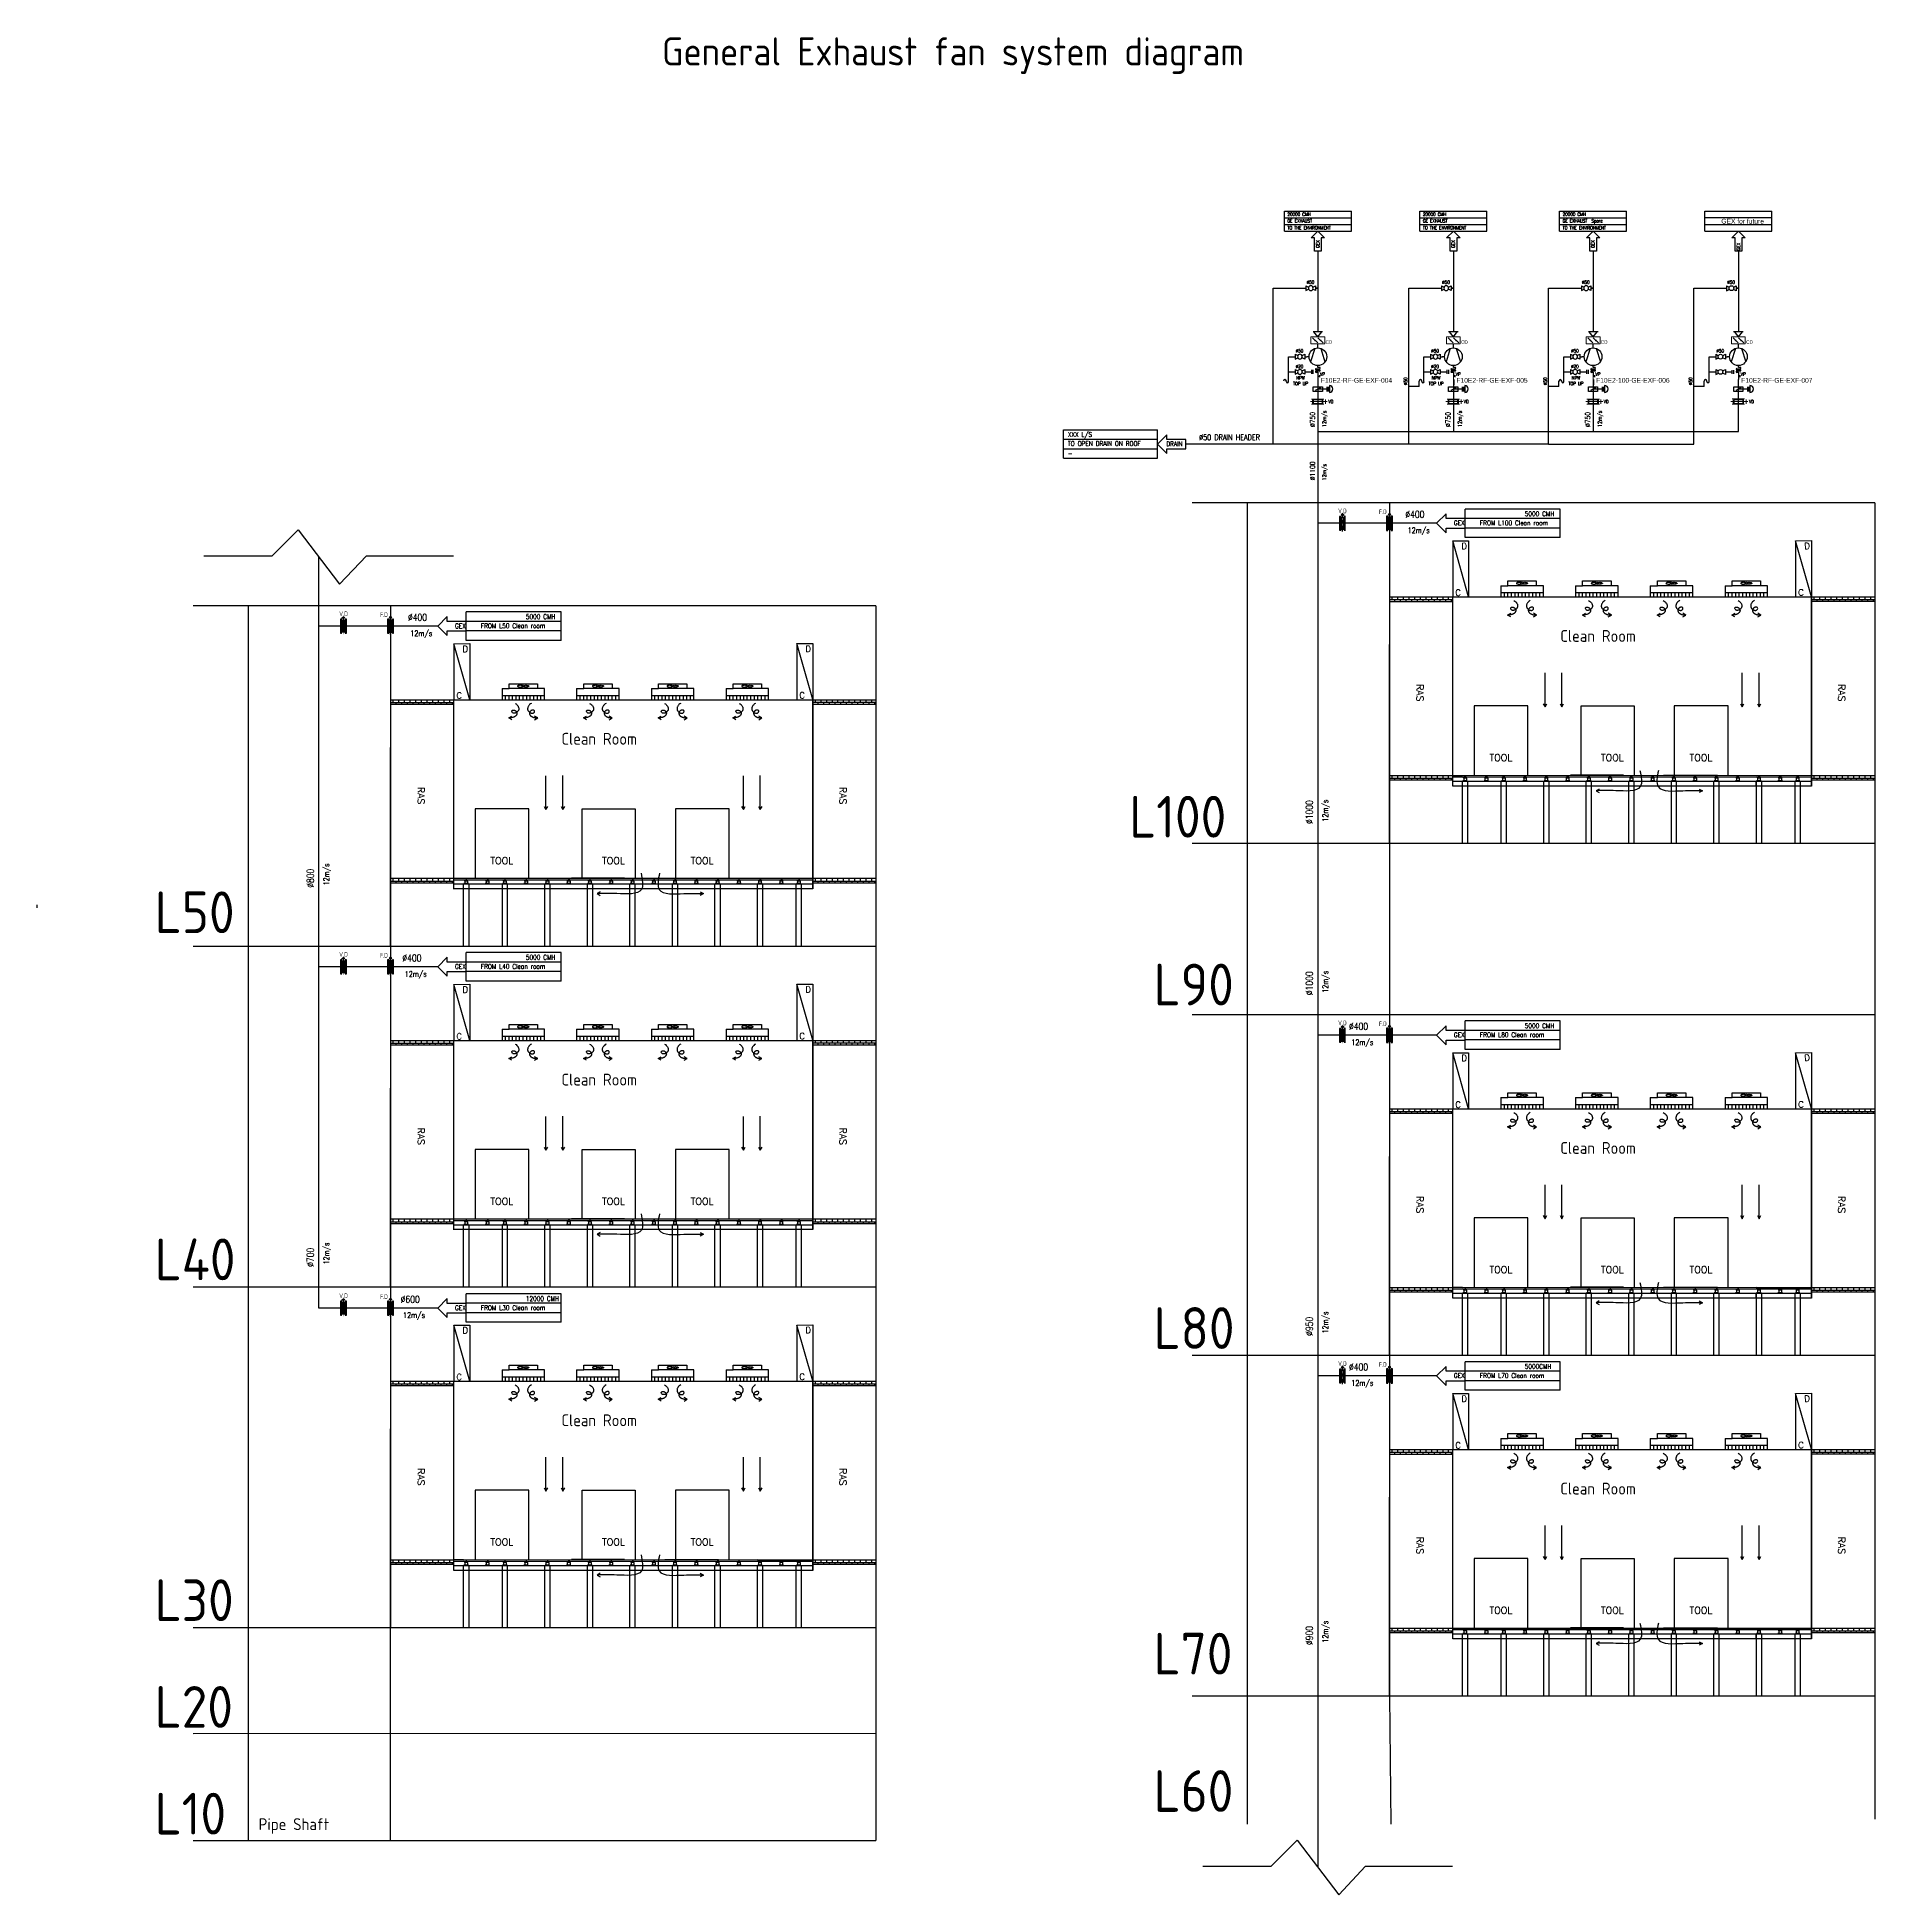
# Model space of a CAD drawing. Header units: millimetres. Extents: x 112 to 18918, y 65 to 12131.
# Drawn here: x 8054 to 18918, y 1148 to 12131 of the extents above; entities that cross this region are included whole.
import ezdxf
from ezdxf.enums import TextEntityAlignment as Align

# ---------------------------------------------------------------- set-up
doc = ezdxf.new("R2010")
doc.units = ezdxf.units.MM
doc.linetypes.add('CENTER', pattern=[2, 1.25, -0.25, 0.25, -0.25])
doc.layers.add('A-DETL', color=90, linetype='Continuous', lineweight=5)
for name, color, linetype in [('A-DETL-01', 1, 'Continuous'), ('DETL-TXT', 4, 'Continuous'), ('M-CEQPM-MAU', 22, 'Continuous'), ('M-EQPM-TXT', 4, 'Continuous'), ('M-FM-LINE3', 3, 'Continuous'), ('M-HVAC-CMDUCT', 150, 'Continuous'), ('U-EX-TXT', 4, 'Continuous'), ('X-F10A-PID-F0-00-MAMEX-001$0$DRAWING CONNECTOR', 3, 'Continuous'), ('X-F10A-PID-F0-00-MAMEX-001$0$M-_DUCTAME-_E-', 40, 'Continuous'), ('X-F10A-PID-F0-00-MAMEX-001$0$M-_DUCTAME-_T-', 7, 'Continuous'), ('X-F10A-PID-F0-00-MAMEX-001$0$M-_DuctEquip-_E-', 34, 'Continuous'), ('X-F10A-PID-F0-00-MAMEX-001$0$M-_DUCTTP--_E-', 10, 'Continuous'), ('X-F10A-PID-F0-00-MAMEX-001$0$X-F10X-PID-F0-00-MAMEX-001$0$M-_DUCTAME-_E-', 40, 'Continuous'), ('X-F10A-PID-F0-00-MAMEX-001$0$X-F10X-PID-F0-04-MEXHA-001$0$M-_DuctEquip-_E-', 34, 'Continuous'), ('X-F10A-PID-F0-00-MEXHA-001$0$M-_DUCTACE-_T-', 3, 'Continuous')]:
    doc.layers.add(name, color=color, linetype=linetype)
doc.layers.add('X-F10A-PID-F0-00-MAMEX-001$0$X-F10X-PID-F0-00-MEXHA-001$0$M-_PIPEDRAIN_E-', color=7, linetype='Continuous', true_color=0x0000db)
doc.styles.add('AA-TXT', font='isocp.shx', dxfattribs={"bigfont": 'chineset.shx'})
doc.styles.add('Arial Narrow', font='ARIALN.TTF', dxfattribs={"height": 2})
doc.styles.add('STDTEXT', font='simplex.shx', dxfattribs={"bigfont": 'china.shx'})
doc.styles.add('X-F10A-PID-F0-00-MAMEX-001$0$Arial', font='arial.ttf', dxfattribs={"width": 0.8})
doc.styles.add('X-F10A-PID-F0-00-MAMEX-001$0$ROMANS', font='romans.shx', dxfattribs={"width": 0.8})
doc.styles.add('X-F10A-PID-F0-00-MAMEX-001$0$STANDARD', font='romans.shx', dxfattribs={"width": 0.8})
doc.styles.add('X-F10A-PID-F0-00-MEXHA-001$0$ROMANS', font='romans.shx', dxfattribs={"width": 0.8})
doc.styles.add('X-F10A-PID-F0-00-MEXHA-001$0$STANDARD', font='romans.shx', dxfattribs={"width": 0.8})

# ---------------------------------------------------------------- blocks, each defined once
blk = doc.blocks.new('X-F10A-PID-F0-00-MAMEX-001$0$Flexible-01')
for p, q in [((-2.5, 0.625), (-2.5, 0.625)), ((-1.875, 1.25), (1.875, 1.25)), ((1.875, 0), (-1.875, 0)), ((0, 2.5), (0, 4.5)), ((0, 2.5), (0, 4.5)), ((1.875, 2.5), (0, 2.5)), ((2.5, 1.875), (2.5, 1.875)), ((-2.5, -1.875), (-2.5, -1.875)), ((1.875, -1.25), (-1.875, -1.25)), ((-1.875, -2.5), (0, -2.5)), ((0, -2.5), (0, -4.5)), ((0, -2.5), (0, -4.5)), ((2.5, -0.625), (2.5, -0.625))]:
    blk.add_line(p, q)
for centre, start, end in [((-1.875, 0.625), 90, 180), ((-1.875, 0.625), 180, 270), ((1.875, 1.875), 0, 90), ((1.875, 1.875), 270, 0), ((-1.875, -1.875), 90, 180), ((-1.875, -1.875), 180, 270), ((1.875, -0.625), 0, 90), ((1.875, -0.625), 270, 0)]:
    blk.add_arc(centre, 0.625, start, end)
blk = doc.blocks.new('X-F10A-PID-F0-00-MAMEX-001$0$21-07-flat-7')
for p, q in [((-2.5, 5), (-1.1, 2.2)), ((2.5, 5), (-2.5, 5)), ((1.1, 2.2), (2.5, 5)), ((-2.5, -5), (-1.1, -2.2)), ((2.5, -5), (-2.5, -5)), ((2.5, -5), (1.1, -2.2))]:
    blk.add_line(p, q)
blk.add_circle((0, 0), 2.5)
at = {"style": 'X-F10A-PID-F0-00-MAMEX-001$0$STANDARD', "text_generation_flag": 4, "width": 0.8}
for tag, p in [('D_I_N_PART3', (1.2, 6.2)), ('QUANTITY', (-3.8, 6.2))]:
    blk.add_attdef(tag, p, '', height=2.5, rotation=90, dxfattribs=at)
for tag, p, flags in [('JOINT_TYPE', (-9.7, -5.9), 1), ('FAILURE_FUNCTION', (-8.7, -5.9), 1), ('ACTUATOR', (-7.7, -5.9), 1), ('D_I_N_PART2', (-6.7, -5.9), 1), ('D_I_N_PART1', (-5.7, -5.9), 1), ('DESC', (-4.7, -5.9), 15), ('NUMBER', (-3.7, -5.9), 11)]:
    blk.add_attdef(tag, p, '', height=0.5, rotation=90, dxfattribs=dict(at, flags=flags))
blk.add_attdef('SIZE', text='', height=2.5, rotation=90, dxfattribs=at).set_placement((1.2, -6.2), align=Align.RIGHT)
blk = doc.blocks.new('X-F10A-PID-F0-00-MAMEX-001$0$Textblock')
for p, q in [((0, 15), (50, 15)), ((0, 15), (0, 0)), ((0, 10), (50, 10)), ((50, 15), (50, 0)), ((0, 5), (50, 5)), ((0, 0), (50, 0))]:
    blk.add_line(p, q)
at = {"style": 'X-F10A-PID-F0-00-MAMEX-001$0$ROMANS', "width": 0.8}
for tag, p in [('X', (2.29, 11.06)), ('LINE2', (2.29, 6.06)), ('LINE3', (2.29, 1.06))]:
    blk.add_attdef(tag, p, '', height=2.5, dxfattribs=at)
blk = doc.blocks.new('X-F10A-PID-F0-00-MEXHA-001$0$21-07-flat-7')
for p, q in [((-2.5, 5), (-1.1, 2.2)), ((2.5, 5), (-2.5, 5)), ((1.1, 2.2), (2.5, 5)), ((-2.5, -5), (-1.1, -2.2)), ((2.5, -5), (-2.5, -5)), ((2.5, -5), (1.1, -2.2))]:
    blk.add_line(p, q)
blk.add_circle((0, 0), 2.5)
at = {"style": 'X-F10A-PID-F0-00-MEXHA-001$0$STANDARD', "text_generation_flag": 4, "width": 0.8}
for tag, p in [('D_I_N_PART3', (1.2, 6.2)), ('QUANTITY', (-3.8, 6.2))]:
    blk.add_attdef(tag, p, '', height=2.5, rotation=90, dxfattribs=at)
for tag, p, flags in [('JOINT_TYPE', (-9.7, -5.9), 1), ('FAILURE_FUNCTION', (-8.7, -5.9), 1), ('ACTUATOR', (-7.7, -5.9), 1), ('D_I_N_PART2', (-6.7, -5.9), 1), ('D_I_N_PART1', (-5.7, -5.9), 1), ('DESC', (-4.7, -5.9), 15), ('NUMBER', (-3.7, -5.9), 11)]:
    blk.add_attdef(tag, p, '', height=0.5, rotation=90, dxfattribs=dict(at, flags=flags))
blk.add_attdef('SIZE', text='', height=2.5, rotation=90, dxfattribs=at).set_placement((1.2, -6.2), align=Align.RIGHT)
blk = doc.blocks.new('A$C0E0E0D1D')
for p, q in [((0, 2.1), (0, -2.1)), ((1.5, 2.1), (1.5, -2.1))]:
    blk.add_line(p, q)
blk = doc.blocks.new('A$C198C2ABD')
blk.add_line((2.9, -0.6), (2.9, 0))
for centre, radius, start, end in [((1.5, 0), 1.45, 0, 180), ((4.1, -0.6), 1.16, 180, 0)]:
    blk.add_arc(centre, radius, start, end)
blk = doc.blocks.new('X-F10A-PID-F0-00-MAMEX-001$0$PFEILEIN')
at = {"flags": 128}
blk.add_lwpolyline([(15, -2.5), (25, -2.5), (25, -5), (30, 0), (25, 5), (25, 2.5), (15, 2.5)], close=True, dxfattribs=at)
at = {"style": 'X-F10A-PID-F0-00-MAMEX-001$0$ROMANS', "width": 0.8}
blk.add_attdef('MEDIUM', text='', height=2.5, dxfattribs=at).set_placement((15.5, 0), align=Align.MIDDLE_LEFT)
blk = doc.blocks.new('A$C61215fa4')
at = {"layer": 'A-DETL'}
for p, q in [((97597, 12451), (22894, 87154)), ((176314, 12451), (101611, 87154))]:
    blk.add_line(p, q, dxfattribs=at)
blk.add_lwpolyline([(199208, 0), (199208, 99604), (0, 99604), (0, 0)], close=True, dxfattribs=at)
at = {"layer": 'A-DETL', "const_width": 14941}
for points in [[(60245, 44822, 1), (60245, 54782, 1)], [(138963, 44822, 1), (138963, 54782, 1)]]:
    blk.add_lwpolyline(points, format="xyb", close=True, dxfattribs=at)
at = {"layer": 'X-F10A-PID-F0-00-MEXHA-001$0$M-_DUCTACE-_T-', "style": 'Arial Narrow'}
blk.add_text('CD', height=49051.7, dxfattribs=at).set_placement((209973, 628))
blk = doc.blocks.new('A$C7E3C7027')
for p, q in [((-5, 0), (5, 0)), ((0, -5.2), (-4.1, 0)), ((0, -5.2), (4.1, 0))]:
    blk.add_line(p, q)
blk = doc.blocks.new('VD')
at = {"layer": 'A-DETL'}
for p, q in [((-150, 330), (-150, -30)), ((-150, 300), (0, 300)), ((0, 0), (-150, 0)), ((-15, 375), (-135, 375)), ((-75, 426), (-75, -66)), ((0, 330), (0, -30))]:
    blk.add_line(p, q, dxfattribs=at)
blk.add_lwpolyline([(-125, 275), (-125, 25), (-25, 25), (-25, 275)], close=True, dxfattribs=at)

msp = doc.modelspace()

# ---------------------------------------------------------------- hatches: boundary and pattern name
at = {"layer": 'M-CEQPM-MAU'}
h = msp.add_hatch(dxfattribs=at)
h.set_pattern_fill('AR-B88', color=252, scale=0.164336)
h.set_pattern_definition([(360, (-655921.787, -1383853.078), (2e-14, 33.39309756), []), (90, (-655921.787, -1383853.078), (-16.69654878, 33.39309756), [33.39309756, -33.39309756])])
h.paths.add_polyline_path([(16422, 8822), (16048, 8822), (16048, 8795), (16422, 8795)])
h = msp.add_hatch(dxfattribs=at)
h.set_pattern_fill('AR-B88', color=252, scale=0.164336)
h.set_pattern_definition([(360, (-653426.305, -1383852.218), (2e-14, 33.39309756), []), (90, (-653426.305, -1383852.218), (-16.69654878, 33.39309756), [33.39309756, -33.39309756])])
h.paths.add_polyline_path([(18918, 8823), (18544, 8823), (18544, 8796), (18918, 8796)])
h = msp.add_hatch(dxfattribs=at)
h.set_pattern_fill('AR-B88', color=252, scale=0.164336)
h.set_pattern_definition([(360, (-661826.928, -1384461.203), (2e-14, 33.39309756), []), (90, (-661826.928, -1384461.203), (-16.69654878, 33.39309756), [33.39309756, -33.39309756])])
h.paths.add_polyline_path([(10517, 8214), (10143, 8214), (10143, 8187), (10517, 8187)])
h = msp.add_hatch(dxfattribs=at)
h.set_pattern_fill('AR-B88', color=252, scale=0.164336)
h.set_pattern_definition([(360, (-659331.446, -1384460.343), (2e-14, 33.39309756), []), (90, (-659331.446, -1384460.343), (-16.69654878, 33.39309756), [33.39309756, -33.39309756])])
h.paths.add_polyline_path([(13012, 8214), (12639, 8214), (12639, 8188), (13012, 8188)])
h = msp.add_hatch(dxfattribs=at)
h.set_pattern_fill('AR-B88', color=252, scale=0.164336)
h.set_pattern_definition([(360, (-655921.79, -1384908.842), (2e-14, 33.39309756), []), (90, (-655921.789, -1384908.842), (-16.69654878, 33.39309756), [33.39309756, -33.39309756])])
h.paths.add_polyline_path([(16422, 7766), (16048, 7766), (16048, 7740), (16422, 7740)])
h = msp.add_hatch(dxfattribs=at)
h.set_pattern_fill('AR-B88', color=252, scale=0.164336)
h.set_pattern_definition([(360, (-653426.305, -1384908.842), (2e-14, 33.39309756), []), (90, (-653426.305, -1384908.842), (-16.69654878, 33.39309756), [33.39309756, -33.39309756])])
h.paths.add_polyline_path([(18918, 7766), (18544, 7766), (18544, 7740), (18918, 7740)])
h = msp.add_hatch(dxfattribs=at)
h.set_pattern_fill('AR-B88', color=252, scale=0.164336)
h.set_pattern_definition([(360, (-661826.93, -1385516.967), (2e-14, 33.39309756), []), (90, (-661826.93, -1385516.967), (-16.69654878, 33.39309756), [33.39309756, -33.39309756])])
h.paths.add_polyline_path([(10517, 7158), (10143, 7158), (10143, 7131), (10517, 7131)])
h = msp.add_hatch(dxfattribs=at)
h.set_pattern_fill('AR-B88', color=252, scale=0.164336)
h.set_pattern_definition([(360, (-659331.446, -1385516.967), (2e-14, 33.39309756), []), (90, (-659331.446, -1385516.967), (-16.69654878, 33.39309756), [33.39309756, -33.39309756])])
h.paths.add_polyline_path([(13012, 7158), (12639, 7158), (12639, 7131), (13012, 7131)])
h = msp.add_hatch(dxfattribs=at)
h.set_pattern_fill('AR-B88', color=252, scale=0.164336)
h.set_pattern_definition([(360, (-661826.928, -1386475.463), (2e-14, 33.39309756), []), (90, (-661826.928, -1386475.463), (-16.69654878, 33.39309756), [33.39309756, -33.39309756])])
h.paths.add_polyline_path([(10517, 6199), (10143, 6199), (10143, 6173), (10517, 6173)])
h = msp.add_hatch(dxfattribs=at)
h.set_pattern_fill('AR-B88', color=252, scale=0.164336)
h.set_pattern_definition([(360, (-659331.446, -1386474.602), (2e-14, 33.39309756), []), (90, (-659331.446, -1386474.602), (-16.69654878, 33.39309756), [33.39309756, -33.39309756])])
h.paths.add_polyline_path([(13012, 6200), (12639, 6200), (12639, 6174), (13012, 6174)])
h = msp.add_hatch(dxfattribs=at)
h.set_pattern_fill('AR-B88', color=252, scale=0.164336)
h.set_pattern_definition([(360, (-655921.787, -1386879.775), (2e-14, 33.39309756), []), (90, (-655921.787, -1386879.775), (-16.69654878, 33.39309756), [33.39309756, -33.39309756])])
h.paths.add_polyline_path([(16422, 5795), (16048, 5795), (16048, 5769), (16422, 5769)])
h = msp.add_hatch(dxfattribs=at)
h.set_pattern_fill('AR-B88', color=252, scale=0.164336)
h.set_pattern_definition([(360, (-653426.305, -1386878.914), (2e-14, 33.39309756), []), (90, (-653426.305, -1386878.914), (-16.69654878, 33.39309756), [33.39309756, -33.39309756])])
h.paths.add_polyline_path([(18918, 5796), (18544, 5796), (18544, 5770), (18918, 5770)])
h = msp.add_hatch(dxfattribs=at)
h.set_pattern_fill('AR-B88', color=252, scale=0.164336)
h.set_pattern_definition([(360, (-661826.93, -1387531.227), (2e-14, 33.39309756), []), (90, (-661826.93, -1387531.227), (-16.69654878, 33.39309756), [33.39309756, -33.39309756])])
h.paths.add_polyline_path([(10517, 5144), (10143, 5144), (10143, 5117), (10517, 5117)])
h = msp.add_hatch(dxfattribs=at)
h.set_pattern_fill('AR-B88', color=252, scale=0.164336)
h.set_pattern_definition([(360, (-659331.446, -1387531.227), (2e-14, 33.39309756), []), (90, (-659331.446, -1387531.227), (-16.69654878, 33.39309756), [33.39309756, -33.39309756])])
h.paths.add_polyline_path([(13012, 5144), (12639, 5144), (12639, 5117), (13012, 5117)])
h = msp.add_hatch(dxfattribs=at)
h.set_pattern_fill('AR-B88', color=252, scale=0.164336)
h.set_pattern_definition([(360, (-655921.79, -1387935.54), (2e-14, 33.39309756), []), (90, (-655921.789, -1387935.539), (-16.69654878, 33.39309756), [33.39309756, -33.39309756])])
h.paths.add_polyline_path([(16422, 4739), (16048, 4739), (16048, 4713), (16422, 4713)])
h = msp.add_hatch(dxfattribs=at)
h.set_pattern_fill('AR-B88', color=252, scale=0.164336)
h.set_pattern_definition([(360, (-653426.305, -1387935.54), (2e-14, 33.39309756), []), (90, (-653426.305, -1387935.539), (-16.69654878, 33.39309756), [33.39309756, -33.39309756])])
h.paths.add_polyline_path([(18918, 4739), (18544, 4739), (18544, 4713), (18918, 4713)])
h = msp.add_hatch(dxfattribs=at)
h.set_pattern_fill('AR-B88', color=252, scale=0.164336)
h.set_pattern_definition([(360, (-661826.928, -1388489.722), (2e-14, 33.39309756), []), (90, (-661826.928, -1388489.722), (-16.69654878, 33.39309756), [33.39309756, -33.39309756])])
h.paths.add_polyline_path([(10517, 4185), (10143, 4185), (10143, 4159), (10517, 4159)])
h = msp.add_hatch(dxfattribs=at)
h.set_pattern_fill('AR-B88', color=252, scale=0.164336)
h.set_pattern_definition([(360, (-659331.446, -1388488.862), (2e-14, 33.39309756), []), (90, (-659331.446, -1388488.862), (-16.69654878, 33.39309756), [33.39309756, -33.39309756])])
h.paths.add_polyline_path([(13012, 4186), (12639, 4186), (12639, 4160), (13012, 4160)])
h = msp.add_hatch(dxfattribs=at)
h.set_pattern_fill('AR-B88', color=252, scale=0.164336)
h.set_pattern_definition([(360, (-655921.787, -1388894.034), (2e-14, 33.39309756), []), (90, (-655921.787, -1388894.034), (-16.69654878, 33.39309756), [33.39309756, -33.39309756])])
h.paths.add_polyline_path([(16422, 3781), (16048, 3781), (16048, 3754), (16422, 3754)])
h = msp.add_hatch(dxfattribs=at)
h.set_pattern_fill('AR-B88', color=252, scale=0.164336)
h.set_pattern_definition([(360, (-653426.305, -1388893.174), (2e-14, 33.39309756), []), (90, (-653426.305, -1388893.174), (-16.69654878, 33.39309756), [33.39309756, -33.39309756])])
h.paths.add_polyline_path([(18918, 3782), (18544, 3782), (18544, 3755), (18918, 3755)])
h = msp.add_hatch(dxfattribs=at)
h.set_pattern_fill('AR-B88', color=252, scale=0.164336)
h.set_pattern_definition([(360, (-661826.93, -1389545.486), (2e-14, 33.39309756), []), (90, (-661826.93, -1389545.486), (-16.69654878, 33.39309756), [33.39309756, -33.39309756])])
h.paths.add_polyline_path([(10517, 3129), (10143, 3129), (10143, 3103), (10517, 3103)])
h = msp.add_hatch(dxfattribs=at)
h.set_pattern_fill('AR-B88', color=252, scale=0.164336)
h.set_pattern_definition([(360, (-659331.446, -1389545.486), (2e-14, 33.39309756), []), (90, (-659331.446, -1389545.486), (-16.69654878, 33.39309756), [33.39309756, -33.39309756])])
h.paths.add_polyline_path([(13012, 3129), (12639, 3129), (12639, 3103), (13012, 3103)])
h = msp.add_hatch(dxfattribs=at)
h.set_pattern_fill('AR-B88', color=252, scale=0.164336)
h.set_pattern_definition([(360, (-655921.79, -1389949.798), (2e-14, 33.39309756), []), (90, (-655921.789, -1389949.798), (-16.69654878, 33.39309756), [33.39309756, -33.39309756])])
h.paths.add_polyline_path([(16422, 2725), (16048, 2725), (16048, 2699), (16422, 2699)])
h = msp.add_hatch(dxfattribs=at)
h.set_pattern_fill('AR-B88', color=252, scale=0.164336)
h.set_pattern_definition([(360, (-653426.305, -1389949.798), (2e-14, 33.39309756), []), (90, (-653426.305, -1389949.798), (-16.69654878, 33.39309756), [33.39309756, -33.39309756])])
h.paths.add_polyline_path([(18918, 2725), (18544, 2725), (18544, 2699), (18918, 2699)])
at = {"layer": 'M-FM-LINE3', "linetype": 'Continuous'}
h = msp.add_hatch(color=256, dxfattribs=at)
edge = h.paths.add_edge_path()
edge.add_arc((16048, 9309), 5.63, 0, 360)
h = msp.add_hatch(color=256, dxfattribs=at)
edge = h.paths.add_edge_path()
edge.add_arc((10143, 8700), 5.63, 0, 360)
h = msp.add_hatch(color=256, dxfattribs=at)
edge = h.paths.add_edge_path()
edge.add_arc((10143, 6686), 5.63, 0, 360)
h = msp.add_hatch(color=256, dxfattribs=at)
edge = h.paths.add_edge_path()
edge.add_arc((16048, 6282), 5.63, 0, 360)
h = msp.add_hatch(color=256, dxfattribs=at)
edge = h.paths.add_edge_path()
edge.add_arc((10143, 4669), 5.63, 0, 360)
h = msp.add_hatch(color=256, dxfattribs=at)
edge = h.paths.add_edge_path()
edge.add_arc((16048, 4268), 5.63, 0, 360)

# ---------------------------------------------------------------- linework, layer by layer
at = {"color": 8}
for p, q in [((17913, 11103), (18309, 11103)), ((17913, 10985), (17913, 11103)), ((18309, 10985), (18309, 11103)), ((17913, 11064), (18309, 11064)), ((17913, 11024), (18309, 11024)), ((17913, 10985), (18309, 10985)), ((18041, 10661), (18041, 10632)), ((18041, 10661), (18057, 10653)), ((18082, 10653), (18098, 10661)), ((18098, 10661), (18098, 10632)), ((18041, 10632), (18057, 10640)), ((18098, 10632), (18082, 10640)), ((18140, 10388), (18083, 10388)), ((18112, 10359), (18089, 10388)), ((18112, 10359), (18135, 10388)), ((17977, 10256), (17977, 10228)), ((17977, 10256), (17993, 10248)), ((17977, 10228), (17993, 10236)), ((18018, 10248), (18034, 10256)), ((18034, 10228), (18018, 10236)), ((18034, 10256), (18034, 10228)), ((17977, 10166), (17977, 10137)), ((17977, 10166), (17993, 10158)), ((17977, 10137), (17993, 10145)), ((18018, 10158), (18034, 10166)), ((18034, 10137), (18018, 10145)), ((18034, 10166), (18034, 10137)), ((18073, 10163), (18073, 10140)), ((18082, 10163), (18082, 10140)), ((18097, 10168), (18097, 10168)), ((18097, 10153), (18097, 10153)), ((18101, 10171), (18122, 10171)), ((18122, 10164), (18101, 10164)), ((18122, 10157), (18101, 10157)), ((18101, 10150), (18111, 10150)), ((18111, 10178), (18111, 10190)), ((18111, 10178), (18111, 10190)), ((18122, 10178), (18111, 10178)), ((18111, 10150), (18111, 10139)), ((18111, 10150), (18111, 10139)), ((18125, 10175), (18125, 10175)), ((18125, 10161), (18125, 10161)), ((17925, 10095), (17925, 10098))]:
    msp.add_line(p, q, dxfattribs=at)
at = {"color": 8, "flags": 128}
msp.add_lwpolyline([(18091, 10866), (18091, 10945), (18072, 10945), (18111, 10985), (18151, 10945), (18131, 10945), (18131, 10866)], close=True, dxfattribs=at)
at = {"color": 252}
for points in [[(16048, 8822), (16422, 8822)], [(16048, 8795), (16422, 8795)], [(18544, 8823), (18918, 8823)], [(18544, 8796), (18918, 8796)], [(10143, 8214), (10517, 8214)], [(10143, 8187), (10517, 8187)], [(12639, 8214), (13012, 8214)], [(12639, 8188), (13012, 8188)], [(16048, 7766), (16422, 7766)], [(16048, 7740), (16422, 7740)], [(18544, 7766), (18918, 7766)], [(18544, 7740), (18918, 7740)], [(10143, 7158), (10517, 7158)], [(12639, 7158), (13012, 7158)], [(10143, 7131), (10517, 7131)], [(12639, 7131), (13012, 7131)], [(10143, 6199), (10517, 6199)], [(10143, 6173), (10517, 6173)], [(12639, 6200), (13012, 6200)], [(12639, 6174), (13012, 6174)], [(16048, 5795), (16422, 5795)], [(16048, 5769), (16422, 5769)], [(18544, 5796), (18918, 5796)], [(18544, 5770), (18918, 5770)], [(10143, 5144), (10517, 5144)], [(10143, 5117), (10517, 5117)], [(12639, 5144), (13012, 5144)], [(12639, 5117), (13012, 5117)], [(16048, 4739), (16422, 4739)], [(18544, 4739), (18918, 4739)], [(16048, 4713), (16422, 4713)], [(18544, 4713), (18918, 4713)], [(10143, 4185), (10517, 4185)], [(12639, 4186), (13012, 4186)], [(10143, 4159), (10517, 4159)], [(12639, 4160), (13012, 4160)], [(16048, 3781), (16422, 3781)], [(16048, 3754), (16422, 3754)], [(18544, 3782), (18918, 3782)], [(18544, 3755), (18918, 3755)], [(10143, 3129), (10517, 3129)], [(10143, 3103), (10517, 3103)], [(12639, 3129), (13012, 3129)], [(12639, 3103), (13012, 3103)], [(16048, 2725), (16422, 2725)], [(16048, 2699), (16422, 2699)], [(18544, 2725), (18918, 2725)], [(18544, 2699), (18918, 2699)]]:
    msp.add_lwpolyline(points, dxfattribs=at)
at = {"color": 8}
for centre in [(18070, 10647), (18005, 10242), (18005, 10152)]:
    msp.add_circle(centre, 14.1, dxfattribs=at)
for centre, radius, start, end in [((17917, 10098), 8.2, 0, 180), ((18101, 10168), 3.53, 90, 180), ((18101, 10168), 3.53, 180, 270), ((18101, 10153), 3.53, 90, 180), ((18101, 10153), 3.53, 180, 270), ((18122, 10175), 3.53, 0, 90), ((18122, 10175), 3.53, 270, 0), ((18122, 10161), 3.53, 0, 90), ((18122, 10161), 3.53, 270, 0), ((17931, 10095), 6.56, 180, 0)]:
    msp.add_arc(centre, radius, start, end, dxfattribs=at)
at = {"layer": 'A-DETL', "color": 8}
for p, q in [((18110, 10323), (18080, 10354)), ((18143, 10323), (18112, 10354)), ((18167, 9977), (18067, 9977)), ((18148, 9992), (18075, 9992)), ((18148, 9961), (18075, 9961)), ((18081, 9961), (18081, 9992)), ((18142, 9992), (18142, 9961)), ((18157, 9964), (18157, 9989))]:
    msp.add_line(p, q, dxfattribs=at)
for points in [[(18152, 10318), (18152, 10359), (18070, 10359), (18070, 10318)], [(18137, 9987), (18086, 9987), (18086, 9966), (18137, 9966)]]:
    msp.add_lwpolyline(points, close=True, dxfattribs=at)
at = {"layer": 'A-DETL', "color": 8, "const_width": 6.14}
for points in [[(18095, 10336, 1), (18095, 10340, 1)], [(18127, 10336, 1), (18127, 10340, 1)]]:
    msp.add_lwpolyline(points, format="xyb", close=True, dxfattribs=at)
at = {"layer": 'A-DETL-01', "color": 252, "linetype": 'Continuous'}
for p, q in [((15207, 9377), (15207, 1567)), ((16048, 9377), (16048, 7363)), ((18918, 9377), (18918, 1596)), ((18544, 8823), (18544, 7703)), ((9302, 8769), (9302, 1470)), ((10143, 8769), (10143, 6755)), ((13012, 8769), (13012, 1470)), ((12639, 8214), (12639, 7095)), ((16048, 7363), (16048, 6350)), ((10143, 6755), (10143, 4740)), ((16048, 6350), (16048, 4336)), ((12639, 6200), (12639, 5081)), ((18544, 5796), (18544, 4676)), ((10143, 4740), (10143, 2726)), ((16048, 4336), (16048, 2322)), ((12639, 4186), (12639, 3066)), ((18544, 3782), (18544, 2662)), ((16048, 2322), (16056, 1567))]:
    msp.add_line(p, q, dxfattribs=at)
at = {"layer": 'A-DETL-01', "color": 252}
for points in [[(17252, 9800), (18111, 9800)], [(16989, 9725), (17848, 9725)], [(9039, 9065), (9443, 9065), (9597, 9219), (9842, 8897), (10001, 9065), (10516, 9065)], [(14945, 1317), (15348, 1317), (15502, 1471), (15748, 1148), (15907, 1317), (16421, 1317)]]:
    msp.add_lwpolyline(points, dxfattribs=at)
at = {"layer": 'M-CEQPM-MAU', "color": 252}
for p, q in [((16422, 9153), (16422, 8822)), ((18449, 9154), (18449, 8823)), ((16422, 8822), (16516, 8823)), ((10517, 8545), (10517, 8214)), ((12544, 8546), (12544, 8214)), ((10517, 8214), (10611, 8214)), ((16867, 8178), (16549, 8178)), ((16549, 8178), (16549, 7767)), ((16867, 7767), (16867, 8178)), ((17181, 7767), (17181, 8178)), ((17181, 8178), (17495, 8178)), ((17495, 8178), (17495, 7767)), ((18050, 8178), (17732, 8178)), ((17732, 8178), (17732, 7767)), ((18050, 7767), (18050, 8178)), ((17432, 7767), (17118, 7767)), ((17669, 7767), (17987, 7767)), ((10961, 7569), (10644, 7569)), ((10644, 7569), (10644, 7159)), ((10961, 7159), (10961, 7569)), ((11275, 7159), (11275, 7569)), ((11275, 7569), (11590, 7569)), ((11590, 7569), (11590, 7159)), ((12144, 7569), (11827, 7569)), ((11827, 7569), (11827, 7159)), ((12144, 7159), (12144, 7569)), ((11527, 7159), (11212, 7159)), ((11764, 7159), (12081, 7159)), ((10517, 6531), (10517, 6199)), ((12544, 6532), (12544, 6200)), ((10517, 6199), (10611, 6200)), ((16422, 6127), (16422, 5795)), ((18449, 6127), (18449, 5796)), ((16422, 5795), (16516, 5796)), ((10961, 5555), (10644, 5555)), ((10644, 5555), (10644, 5144)), ((10961, 5144), (10961, 5555)), ((11275, 5144), (11275, 5555)), ((11275, 5555), (11590, 5555)), ((11590, 5555), (11590, 5144)), ((12144, 5555), (11827, 5555)), ((11827, 5555), (11827, 5144)), ((12144, 5144), (12144, 5555)), ((11527, 5144), (11212, 5144)), ((11764, 5144), (12081, 5144)), ((16867, 5151), (16549, 5151)), ((16549, 5151), (16549, 4740)), ((16867, 4740), (16867, 5151)), ((17181, 4740), (17181, 5151)), ((17181, 5151), (17495, 5151)), ((17495, 5151), (17495, 4740)), ((18050, 5151), (17732, 5151)), ((17732, 5151), (17732, 4740)), ((18050, 4740), (18050, 5151)), ((17432, 4740), (17118, 4740)), ((17669, 4740), (17987, 4740)), ((10517, 4517), (10517, 4185)), ((12544, 4517), (12544, 4186)), ((10517, 4185), (10611, 4186)), ((16422, 4112), (16422, 3781)), ((18449, 4113), (18449, 3782)), ((16422, 3781), (16516, 3782)), ((10961, 3541), (10644, 3541)), ((10644, 3541), (10644, 3130)), ((10961, 3130), (10961, 3541)), ((11275, 3130), (11275, 3541)), ((11275, 3541), (11590, 3541)), ((11590, 3541), (11590, 3130)), ((12144, 3541), (11827, 3541)), ((11827, 3541), (11827, 3130)), ((12144, 3130), (12144, 3541)), ((11527, 3130), (11212, 3130)), ((11764, 3130), (12081, 3130)), ((16867, 3137), (16549, 3137)), ((16549, 3137), (16549, 2726)), ((16867, 2726), (16867, 3137)), ((17181, 2726), (17181, 3137)), ((17181, 3137), (17495, 3137)), ((17495, 3137), (17495, 2726)), ((18050, 3137), (17732, 3137)), ((17732, 3137), (17732, 2726)), ((18050, 2726), (18050, 3137)), ((17432, 2726), (17118, 2726)), ((17669, 2726), (17987, 2726))]:
    msp.add_line(p, q, dxfattribs=at)
at = {"layer": 'M-CEQPM-MAU', "color": 252, "ltscale": 0.1}
for p, q in [((16749, 8888), (16749, 8916)), ((16749, 8916), (16916, 8916)), ((16916, 8916), (16916, 8888)), ((17190, 8888), (17190, 8916)), ((17190, 8916), (17358, 8916)), ((17358, 8916), (17358, 8888)), ((17632, 8888), (17632, 8916)), ((17632, 8916), (17800, 8916)), ((17800, 8916), (17800, 8888)), ((18074, 8888), (18074, 8916)), ((18074, 8916), (18241, 8916)), ((18241, 8916), (18241, 8888)), ((16422, 7702), (16422, 8822)), ((16516, 8823), (18544, 8823)), ((16707, 8888), (16749, 8888)), ((16707, 8888), (16707, 8823)), ((16707, 8847), (16958, 8847)), ((16707, 8823), (16958, 8823)), ((16728, 8823), (16728, 8847)), ((16916, 8888), (16749, 8888)), ((16749, 8823), (16749, 8847)), ((16770, 8823), (16770, 8847)), ((16791, 8823), (16791, 8847)), ((16812, 8823), (16812, 8847)), ((16832, 8823), (16832, 8847)), ((16853, 8823), (16853, 8847)), ((16874, 8823), (16874, 8847)), ((16895, 8823), (16895, 8847)), ((16958, 8888), (16916, 8888)), ((16916, 8823), (16916, 8847)), ((16937, 8823), (16937, 8847)), ((16958, 8823), (16958, 8888)), ((17148, 8888), (17190, 8888)), ((17148, 8888), (17148, 8823)), ((17148, 8847), (17400, 8847)), ((17148, 8823), (17400, 8823)), ((17169, 8823), (17169, 8847)), ((17358, 8888), (17190, 8888)), ((17190, 8823), (17190, 8847)), ((17211, 8823), (17211, 8847)), ((17232, 8823), (17232, 8847)), ((17253, 8823), (17253, 8847)), ((17274, 8823), (17274, 8847)), ((17295, 8823), (17295, 8847)), ((17316, 8823), (17316, 8847)), ((17337, 8823), (17337, 8847)), ((17400, 8888), (17358, 8888)), ((17358, 8823), (17358, 8847)), ((17379, 8823), (17379, 8847)), ((17400, 8823), (17400, 8888)), ((17590, 8888), (17632, 8888)), ((17590, 8888), (17590, 8823)), ((17590, 8847), (17842, 8847)), ((17590, 8823), (17842, 8823)), ((17611, 8823), (17611, 8847)), ((17800, 8888), (17632, 8888)), ((17632, 8823), (17632, 8847)), ((17653, 8823), (17653, 8847)), ((17674, 8823), (17674, 8847)), ((17695, 8823), (17695, 8847)), ((17716, 8823), (17716, 8847)), ((17737, 8823), (17737, 8847)), ((17758, 8823), (17758, 8847)), ((17779, 8823), (17779, 8847)), ((17842, 8888), (17800, 8888)), ((17800, 8823), (17800, 8847)), ((17821, 8823), (17821, 8847)), ((17842, 8823), (17842, 8888)), ((18032, 8888), (18074, 8888)), ((18032, 8888), (18032, 8823)), ((18032, 8847), (18283, 8847)), ((18032, 8823), (18283, 8823)), ((18053, 8823), (18053, 8847)), ((18241, 8888), (18074, 8888)), ((18074, 8823), (18074, 8847)), ((18095, 8823), (18095, 8847)), ((18116, 8823), (18116, 8847)), ((18137, 8823), (18137, 8847)), ((18158, 8823), (18158, 8847)), ((18179, 8823), (18179, 8847)), ((18199, 8823), (18199, 8847)), ((18220, 8823), (18220, 8847)), ((18283, 8888), (18241, 8888)), ((18241, 8823), (18241, 8847)), ((18262, 8823), (18262, 8847)), ((18283, 8823), (18283, 8888)), ((18544, 7703), (18544, 8823)), ((10802, 8280), (10844, 8280)), ((10802, 8280), (10802, 8214)), ((10802, 8239), (11053, 8239)), ((10823, 8214), (10823, 8239)), ((10844, 8280), (10844, 8308)), ((10844, 8308), (11011, 8308)), ((11011, 8280), (10844, 8280)), ((10844, 8214), (10844, 8239)), ((10864, 8214), (10864, 8239)), ((10885, 8214), (10885, 8239)), ((10906, 8214), (10906, 8239)), ((10927, 8214), (10927, 8239)), ((10948, 8214), (10948, 8239)), ((10969, 8214), (10969, 8239)), ((10990, 8214), (10990, 8239)), ((11011, 8308), (11011, 8280)), ((11053, 8280), (11011, 8280)), ((11011, 8214), (11011, 8239)), ((11032, 8214), (11032, 8239)), ((11053, 8214), (11053, 8280)), ((11243, 8280), (11285, 8280)), ((11243, 8280), (11243, 8214)), ((11243, 8239), (11495, 8239)), ((11264, 8214), (11264, 8239)), ((11285, 8280), (11285, 8308)), ((11285, 8308), (11453, 8308)), ((11453, 8280), (11285, 8280)), ((11285, 8214), (11285, 8239)), ((11306, 8214), (11306, 8239)), ((11327, 8214), (11327, 8239)), ((11348, 8214), (11348, 8239)), ((11369, 8214), (11369, 8239)), ((11390, 8214), (11390, 8239)), ((11411, 8214), (11411, 8239)), ((11432, 8214), (11432, 8239)), ((11453, 8308), (11453, 8280)), ((11495, 8280), (11453, 8280)), ((11453, 8214), (11453, 8239)), ((11474, 8214), (11474, 8239)), ((11495, 8214), (11495, 8280)), ((11685, 8280), (11727, 8280)), ((11685, 8280), (11685, 8214)), ((11685, 8239), (11936, 8239)), ((11706, 8214), (11706, 8239)), ((11727, 8280), (11727, 8308)), ((11727, 8308), (11895, 8308)), ((11895, 8280), (11727, 8280)), ((11727, 8214), (11727, 8239)), ((11748, 8214), (11748, 8239)), ((11769, 8214), (11769, 8239)), ((11790, 8214), (11790, 8239)), ((11811, 8214), (11811, 8239)), ((11832, 8214), (11832, 8239)), ((11853, 8214), (11853, 8239)), ((11874, 8214), (11874, 8239)), ((11895, 8308), (11895, 8280)), ((11936, 8280), (11895, 8280)), ((11895, 8214), (11895, 8239)), ((11916, 8214), (11916, 8239)), ((11936, 8214), (11936, 8280)), ((12127, 8280), (12169, 8280)), ((12127, 8280), (12127, 8214)), ((12127, 8239), (12378, 8239)), ((12148, 8214), (12148, 8239)), ((12169, 8280), (12169, 8308)), ((12169, 8308), (12336, 8308)), ((12336, 8280), (12169, 8280)), ((12169, 8214), (12169, 8239)), ((12190, 8214), (12190, 8239)), ((12211, 8214), (12211, 8239)), ((12232, 8214), (12232, 8239)), ((12252, 8214), (12252, 8239)), ((12273, 8214), (12273, 8239)), ((12294, 8214), (12294, 8239)), ((12315, 8214), (12315, 8239)), ((12336, 8308), (12336, 8280)), ((12378, 8280), (12336, 8280)), ((12336, 8214), (12336, 8239)), ((12357, 8214), (12357, 8239)), ((12378, 8214), (12378, 8280)), ((10517, 7094), (10517, 8214)), ((10611, 8214), (12639, 8214)), ((10802, 8214), (11053, 8214)), ((11243, 8214), (11495, 8214)), ((11685, 8214), (11936, 8214)), ((12127, 8214), (12378, 8214)), ((12639, 7095), (12639, 8214)), ((16422, 7766), (16480, 7766)), ((16480, 7756), (16422, 7756)), ((16480, 7766), (18217, 7766)), ((18217, 7756), (16480, 7755)), ((16508, 7735), (16482, 7735)), ((16482, 7735), (16482, 7733)), ((16508, 7733), (16482, 7733)), ((16487, 7750), (16487, 7736)), ((16503, 7750), (16487, 7750)), ((16487, 7736), (16503, 7736)), ((16488, 7758), (16490, 7758)), ((16488, 7758), (16488, 7752)), ((16503, 7752), (16488, 7752)), ((16488, 7750), (16488, 7752)), ((16488, 7736), (16488, 7735)), ((16490, 7758), (16490, 7757)), ((16494, 7757), (16490, 7757)), ((16495, 7767), (16494, 7757)), ((16495, 7758), (16494, 7752)), ((16495, 7767), (16497, 7757)), ((16496, 7758), (16495, 7758)), ((16496, 7758), (16496, 7752)), ((16501, 7757), (16496, 7757)), ((16501, 7758), (16501, 7757)), ((16502, 7758), (16501, 7758)), ((16502, 7758), (16502, 7752)), ((16502, 7736), (16502, 7735)), ((16503, 7750), (16503, 7752)), ((16503, 7750), (16503, 7736)), ((16508, 7735), (16508, 7733)), ((16634, 7735), (16608, 7735)), ((16608, 7735), (16608, 7733)), ((16634, 7733), (16608, 7733)), ((16613, 7750), (16613, 7736)), ((16629, 7750), (16613, 7750)), ((16613, 7736), (16629, 7736)), ((16614, 7758), (16616, 7758)), ((16614, 7758), (16614, 7752)), ((16628, 7752), (16614, 7752)), ((16614, 7750), (16614, 7752)), ((16614, 7736), (16614, 7735)), ((16616, 7758), (16616, 7757)), ((16620, 7757), (16616, 7757)), ((16621, 7767), (16619, 7757)), ((16620, 7758), (16620, 7752)), ((16622, 7758), (16620, 7758)), ((16621, 7767), (16623, 7757)), ((16622, 7758), (16622, 7752)), ((16627, 7757), (16622, 7757)), ((16627, 7758), (16627, 7757)), ((16628, 7758), (16627, 7758)), ((16628, 7758), (16628, 7752)), ((16628, 7750), (16628, 7752)), ((16628, 7736), (16628, 7735)), ((16629, 7750), (16629, 7736)), ((16634, 7735), (16634, 7733)), ((16737, 7735), (16711, 7735)), ((16711, 7735), (16711, 7733)), ((16737, 7733), (16711, 7733)), ((16716, 7750), (16716, 7736)), ((16732, 7750), (16716, 7750)), ((16716, 7736), (16732, 7736)), ((16717, 7758), (16718, 7758)), ((16717, 7758), (16717, 7752)), ((16731, 7752), (16717, 7752)), ((16717, 7750), (16717, 7752)), ((16717, 7736), (16717, 7735)), ((16718, 7758), (16718, 7757)), ((16723, 7757), (16718, 7757)), ((16724, 7767), (16722, 7757)), ((16723, 7758), (16723, 7752)), ((16725, 7758), (16723, 7758)), ((16724, 7767), (16725, 7757)), ((16725, 7758), (16725, 7752)), ((16729, 7757), (16725, 7757)), ((16729, 7758), (16729, 7757)), ((16731, 7758), (16729, 7758)), ((16731, 7758), (16731, 7752)), ((16731, 7750), (16731, 7752)), ((16731, 7736), (16731, 7735)), ((16732, 7750), (16732, 7736)), ((16737, 7735), (16737, 7733)), ((16863, 7735), (16836, 7735)), ((16836, 7735), (16836, 7733)), ((16863, 7733), (16836, 7733)), ((16857, 7752), (16842, 7752)), ((16842, 7750), (16842, 7752)), ((16842, 7750), (16842, 7736)), ((16857, 7750), (16842, 7750)), ((16842, 7736), (16842, 7735)), ((16842, 7736), (16857, 7736)), ((16843, 7758), (16844, 7758)), ((16843, 7758), (16843, 7752)), ((16844, 7758), (16844, 7757)), ((16849, 7757), (16844, 7757)), ((16849, 7767), (16848, 7757)), ((16849, 7758), (16848, 7752)), ((16849, 7767), (16851, 7757)), ((16850, 7758), (16849, 7758)), ((16850, 7758), (16851, 7752)), ((16855, 7757), (16850, 7757)), ((16855, 7758), (16855, 7757)), ((16856, 7758), (16855, 7758)), ((16856, 7758), (16856, 7752)), ((16857, 7750), (16857, 7752)), ((16857, 7750), (16857, 7736)), ((16857, 7736), (16857, 7735)), ((16863, 7735), (16863, 7733)), ((16988, 7735), (16962, 7735)), ((16962, 7735), (16962, 7733)), ((16988, 7733), (16962, 7733)), ((16967, 7750), (16967, 7736)), ((16983, 7750), (16967, 7750)), ((16967, 7736), (16983, 7736)), ((16968, 7758), (16970, 7758)), ((16968, 7758), (16968, 7752)), ((16982, 7752), (16968, 7752)), ((16968, 7750), (16968, 7752)), ((16968, 7736), (16968, 7735)), ((16970, 7758), (16970, 7757)), ((16974, 7757), (16970, 7757)), ((16975, 7767), (16974, 7757)), ((16974, 7758), (16974, 7752)), ((16976, 7758), (16974, 7758)), ((16975, 7767), (16977, 7757)), ((16976, 7758), (16976, 7752)), ((16981, 7757), (16976, 7757)), ((16981, 7758), (16981, 7757)), ((16982, 7758), (16981, 7758)), ((16982, 7758), (16982, 7752)), ((16982, 7750), (16982, 7752)), ((16982, 7736), (16982, 7735)), ((16983, 7750), (16983, 7736)), ((16988, 7735), (16988, 7733)), ((17114, 7735), (17088, 7735)), ((17088, 7735), (17088, 7733)), ((17114, 7733), (17088, 7733)), ((17093, 7750), (17093, 7736)), ((17109, 7750), (17093, 7750)), ((17093, 7736), (17109, 7736)), ((17094, 7758), (17095, 7758)), ((17094, 7758), (17094, 7752)), ((17108, 7752), (17094, 7752)), ((17094, 7750), (17094, 7752)), ((17094, 7736), (17094, 7735)), ((17095, 7758), (17095, 7757)), ((17100, 7757), (17095, 7757)), ((17101, 7767), (17099, 7757)), ((17100, 7758), (17100, 7752)), ((17102, 7758), (17100, 7758)), ((17101, 7767), (17103, 7757)), ((17102, 7758), (17102, 7752)), ((17106, 7757), (17102, 7757)), ((17106, 7758), (17106, 7757)), ((17108, 7758), (17106, 7758)), ((17108, 7758), (17108, 7752)), ((17108, 7750), (17108, 7752)), ((17108, 7736), (17108, 7735)), ((17109, 7750), (17109, 7736)), ((17114, 7735), (17114, 7733)), ((17240, 7735), (17213, 7735)), ((17213, 7735), (17213, 7733)), ((17240, 7733), (17213, 7733)), ((17234, 7752), (17219, 7752)), ((17219, 7750), (17219, 7752)), ((17219, 7750), (17219, 7736)), ((17235, 7750), (17219, 7750)), ((17219, 7736), (17235, 7736)), ((17220, 7758), (17221, 7758)), ((17220, 7758), (17220, 7752)), ((17220, 7736), (17220, 7735)), ((17221, 7758), (17221, 7757)), ((17226, 7757), (17221, 7757)), ((17227, 7767), (17225, 7757)), ((17226, 7758), (17226, 7752)), ((17227, 7758), (17226, 7758)), ((17227, 7767), (17228, 7757)), ((17227, 7758), (17228, 7752)), ((17232, 7757), (17227, 7757)), ((17232, 7758), (17232, 7757)), ((17233, 7758), (17232, 7758)), ((17233, 7758), (17233, 7752)), ((17234, 7750), (17234, 7752)), ((17234, 7736), (17234, 7735)), ((17235, 7750), (17235, 7736)), ((17240, 7735), (17240, 7733)), ((17365, 7735), (17339, 7735)), ((17339, 7735), (17339, 7733)), ((17365, 7733), (17339, 7733)), ((17344, 7750), (17344, 7736)), ((17360, 7750), (17344, 7750)), ((17344, 7736), (17360, 7736)), ((17360, 7752), (17345, 7752)), ((17345, 7750), (17345, 7752)), ((17345, 7736), (17345, 7735)), ((17346, 7758), (17347, 7758)), ((17346, 7758), (17346, 7752)), ((17347, 7758), (17347, 7757)), ((17351, 7757), (17347, 7757)), ((17352, 7767), (17351, 7757)), ((17352, 7758), (17351, 7752)), ((17352, 7767), (17354, 7757)), ((17353, 7758), (17352, 7758)), ((17353, 7758), (17353, 7752)), ((17358, 7757), (17353, 7757)), ((17358, 7758), (17358, 7757)), ((17359, 7758), (17358, 7758)), ((17359, 7758), (17359, 7752)), ((17359, 7736), (17359, 7735)), ((17360, 7750), (17360, 7752)), ((17360, 7750), (17360, 7736)), ((17365, 7735), (17365, 7733)), ((17491, 7735), (17465, 7735)), ((17465, 7735), (17465, 7733)), ((17491, 7733), (17465, 7733)), ((17470, 7750), (17470, 7736)), ((17486, 7750), (17470, 7750)), ((17470, 7736), (17486, 7736)), ((17471, 7758), (17473, 7758)), ((17471, 7758), (17471, 7752)), ((17485, 7752), (17471, 7752)), ((17471, 7750), (17471, 7752)), ((17471, 7736), (17471, 7735)), ((17473, 7758), (17473, 7757)), ((17477, 7757), (17473, 7757)), ((17478, 7767), (17476, 7757)), ((17477, 7758), (17477, 7752)), ((17479, 7758), (17477, 7758)), ((17478, 7767), (17480, 7757)), ((17479, 7758), (17479, 7752)), ((17484, 7757), (17479, 7757)), ((17484, 7758), (17484, 7757)), ((17485, 7758), (17484, 7758)), ((17485, 7758), (17485, 7752)), ((17485, 7750), (17485, 7752)), ((17485, 7736), (17485, 7735)), ((17486, 7750), (17486, 7736)), ((17491, 7735), (17491, 7733)), ((17617, 7735), (17591, 7735)), ((17591, 7735), (17591, 7733)), ((17617, 7733), (17591, 7733)), ((17596, 7750), (17596, 7736)), ((17612, 7750), (17596, 7750)), ((17596, 7736), (17612, 7736)), ((17597, 7758), (17598, 7758)), ((17597, 7758), (17597, 7752)), ((17611, 7752), (17597, 7752)), ((17597, 7750), (17597, 7752)), ((17597, 7736), (17597, 7735)), ((17598, 7758), (17598, 7757)), ((17603, 7757), (17598, 7757)), ((17604, 7767), (17602, 7757)), ((17603, 7758), (17603, 7752)), ((17605, 7758), (17603, 7758)), ((17604, 7767), (17605, 7757)), ((17605, 7758), (17605, 7752)), ((17609, 7757), (17605, 7757)), ((17609, 7758), (17609, 7757)), ((17611, 7758), (17609, 7758)), ((17611, 7758), (17611, 7752)), ((17611, 7750), (17611, 7752)), ((17611, 7736), (17611, 7735)), ((17612, 7750), (17612, 7736)), ((17617, 7735), (17617, 7733)), ((17743, 7735), (17716, 7735)), ((17716, 7735), (17716, 7733)), ((17743, 7733), (17716, 7733)), ((17737, 7752), (17722, 7752)), ((17722, 7750), (17722, 7752)), ((17722, 7750), (17722, 7736)), ((17737, 7750), (17722, 7750)), ((17722, 7736), (17722, 7735)), ((17722, 7736), (17737, 7736)), ((17723, 7758), (17724, 7758)), ((17723, 7758), (17723, 7752)), ((17724, 7758), (17724, 7757)), ((17729, 7757), (17724, 7757)), ((17729, 7767), (17728, 7757)), ((17729, 7758), (17728, 7752)), ((17729, 7767), (17731, 7757)), ((17730, 7758), (17729, 7758)), ((17730, 7758), (17731, 7752)), ((17735, 7757), (17730, 7757)), ((17735, 7758), (17735, 7757)), ((17736, 7758), (17735, 7758)), ((17736, 7758), (17736, 7752)), ((17737, 7750), (17737, 7752)), ((17737, 7750), (17737, 7736)), ((17737, 7736), (17737, 7735)), ((17743, 7735), (17743, 7733)), ((17868, 7735), (17842, 7735)), ((17842, 7735), (17842, 7733)), ((17868, 7733), (17842, 7733)), ((17847, 7750), (17847, 7736)), ((17863, 7750), (17847, 7750)), ((17847, 7736), (17863, 7736)), ((17848, 7758), (17850, 7758)), ((17848, 7758), (17848, 7752)), ((17862, 7752), (17848, 7752)), ((17848, 7750), (17848, 7752)), ((17848, 7736), (17848, 7735)), ((17850, 7758), (17850, 7757)), ((17854, 7757), (17850, 7757)), ((17855, 7767), (17854, 7757)), ((17854, 7758), (17854, 7752)), ((17856, 7758), (17854, 7758)), ((17855, 7767), (17857, 7757)), ((17856, 7758), (17856, 7752)), ((17861, 7757), (17856, 7757)), ((17861, 7758), (17861, 7757)), ((17862, 7758), (17861, 7758)), ((17862, 7758), (17862, 7752)), ((17862, 7750), (17862, 7752)), ((17862, 7736), (17862, 7735)), ((17863, 7750), (17863, 7736)), ((17868, 7735), (17868, 7733)), ((17994, 7735), (17968, 7735)), ((17968, 7735), (17968, 7733)), ((17994, 7733), (17968, 7733)), ((17973, 7750), (17973, 7736)), ((17989, 7750), (17973, 7750)), ((17973, 7736), (17989, 7736)), ((17974, 7758), (17975, 7758)), ((17974, 7758), (17974, 7752)), ((17988, 7752), (17974, 7752)), ((17974, 7750), (17974, 7752)), ((17974, 7736), (17974, 7735)), ((17975, 7758), (17975, 7757)), ((17980, 7757), (17975, 7757)), ((17981, 7767), (17979, 7757)), ((17980, 7758), (17980, 7752)), ((17982, 7758), (17980, 7758)), ((17981, 7767), (17983, 7757)), ((17982, 7758), (17982, 7752)), ((17986, 7757), (17982, 7757)), ((17986, 7758), (17986, 7757)), ((17988, 7758), (17986, 7758)), ((17988, 7758), (17988, 7752)), ((17988, 7750), (17988, 7752)), ((17988, 7736), (17988, 7735)), ((17989, 7750), (17989, 7736)), ((17994, 7735), (17994, 7733)), ((18120, 7735), (18093, 7735)), ((18093, 7735), (18093, 7733)), ((18120, 7733), (18093, 7733)), ((18114, 7752), (18099, 7752)), ((18099, 7750), (18099, 7752)), ((18099, 7750), (18099, 7736)), ((18115, 7750), (18099, 7750)), ((18099, 7736), (18115, 7736)), ((18100, 7758), (18101, 7758)), ((18100, 7758), (18100, 7752)), ((18100, 7736), (18100, 7735)), ((18101, 7758), (18101, 7757)), ((18106, 7757), (18101, 7757)), ((18107, 7767), (18105, 7757)), ((18106, 7758), (18106, 7752)), ((18107, 7758), (18106, 7758)), ((18107, 7767), (18108, 7757)), ((18107, 7758), (18108, 7752)), ((18112, 7757), (18107, 7757)), ((18112, 7758), (18112, 7757)), ((18113, 7758), (18112, 7758)), ((18113, 7758), (18113, 7752)), ((18114, 7750), (18114, 7752)), ((18114, 7736), (18114, 7735)), ((18115, 7750), (18115, 7736)), ((18120, 7735), (18120, 7733)), ((18217, 7766), (18544, 7766)), ((18544, 7756), (18217, 7755)), ((18246, 7735), (18219, 7735)), ((18219, 7735), (18219, 7733)), ((18246, 7733), (18219, 7733)), ((18224, 7750), (18224, 7736)), ((18240, 7750), (18224, 7750)), ((18224, 7736), (18240, 7736)), ((18240, 7752), (18225, 7752)), ((18225, 7750), (18225, 7752)), ((18225, 7736), (18225, 7735)), ((18226, 7758), (18227, 7758)), ((18226, 7758), (18226, 7752)), ((18227, 7758), (18227, 7757)), ((18232, 7757), (18227, 7757)), ((18232, 7767), (18231, 7757)), ((18232, 7758), (18231, 7752)), ((18232, 7767), (18234, 7757)), ((18233, 7758), (18232, 7758)), ((18233, 7758), (18233, 7752)), ((18238, 7757), (18233, 7757)), ((18238, 7758), (18238, 7757)), ((18239, 7758), (18238, 7758)), ((18239, 7758), (18239, 7752)), ((18239, 7736), (18239, 7735)), ((18240, 7750), (18240, 7752)), ((18240, 7750), (18240, 7736)), ((18246, 7735), (18246, 7733)), ((18371, 7735), (18345, 7735)), ((18345, 7735), (18345, 7733)), ((18371, 7733), (18345, 7733)), ((18350, 7750), (18350, 7736)), ((18366, 7750), (18350, 7750)), ((18350, 7736), (18366, 7736)), ((18351, 7758), (18353, 7758)), ((18351, 7758), (18351, 7752)), ((18365, 7752), (18351, 7752)), ((18351, 7750), (18351, 7752)), ((18351, 7736), (18351, 7735)), ((18353, 7758), (18353, 7757)), ((18357, 7757), (18353, 7757)), ((18358, 7767), (18356, 7757)), ((18357, 7758), (18357, 7752)), ((18359, 7758), (18357, 7758)), ((18358, 7767), (18360, 7757)), ((18359, 7758), (18359, 7752)), ((18364, 7757), (18359, 7757)), ((18364, 7758), (18364, 7757)), ((18365, 7758), (18364, 7758)), ((18365, 7758), (18365, 7752)), ((18365, 7750), (18365, 7752)), ((18365, 7736), (18365, 7735)), ((18366, 7750), (18366, 7736)), ((18371, 7735), (18371, 7733)), ((18474, 7735), (18448, 7735)), ((18448, 7735), (18448, 7733)), ((18474, 7733), (18448, 7733)), ((18453, 7750), (18453, 7736)), ((18469, 7750), (18453, 7750)), ((18453, 7736), (18469, 7736)), ((18454, 7758), (18455, 7758)), ((18454, 7758), (18454, 7752)), ((18468, 7752), (18454, 7752)), ((18454, 7750), (18454, 7752)), ((18454, 7736), (18454, 7735)), ((18455, 7758), (18455, 7757)), ((18460, 7757), (18455, 7757)), ((18461, 7767), (18459, 7757)), ((18460, 7758), (18460, 7752)), ((18462, 7758), (18460, 7758)), ((18461, 7767), (18462, 7757)), ((18462, 7758), (18462, 7752)), ((18466, 7757), (18462, 7757)), ((18466, 7758), (18466, 7757)), ((18468, 7758), (18466, 7758)), ((18468, 7758), (18468, 7752)), ((18468, 7750), (18468, 7752)), ((18468, 7736), (18468, 7735)), ((18469, 7750), (18469, 7736)), ((18474, 7735), (18474, 7733)), ((10517, 7158), (10575, 7158)), ((10575, 7148), (10517, 7148)), ((10575, 7158), (12312, 7158)), ((12312, 7148), (10575, 7147)), ((10582, 7142), (10582, 7128)), ((10598, 7142), (10582, 7142)), ((10583, 7150), (10585, 7150)), ((10583, 7150), (10583, 7144)), ((10597, 7144), (10583, 7144)), ((10583, 7142), (10583, 7144)), ((10585, 7150), (10585, 7148)), ((10589, 7148), (10585, 7148)), ((10590, 7159), (10588, 7148)), ((10589, 7150), (10589, 7144)), ((10591, 7150), (10589, 7150)), ((10590, 7159), (10592, 7148)), ((10591, 7150), (10591, 7144)), ((10596, 7148), (10591, 7148)), ((10596, 7150), (10596, 7148)), ((10597, 7150), (10596, 7150)), ((10597, 7150), (10597, 7144)), ((10597, 7142), (10597, 7144)), ((10598, 7142), (10598, 7128)), ((10708, 7142), (10708, 7128)), ((10724, 7142), (10708, 7142)), ((10709, 7150), (10710, 7150)), ((10709, 7150), (10709, 7144)), ((10723, 7144), (10709, 7144)), ((10709, 7142), (10709, 7144)), ((10710, 7150), (10710, 7148)), ((10715, 7148), (10710, 7148)), ((10716, 7159), (10714, 7148)), ((10715, 7150), (10715, 7144)), ((10717, 7150), (10715, 7150)), ((10716, 7159), (10718, 7148)), ((10717, 7150), (10717, 7144)), ((10721, 7148), (10717, 7148)), ((10721, 7150), (10721, 7148)), ((10723, 7150), (10721, 7150)), ((10723, 7150), (10723, 7144)), ((10723, 7142), (10723, 7144)), ((10724, 7142), (10724, 7128)), ((10826, 7144), (10811, 7144)), ((10811, 7142), (10811, 7144)), ((10811, 7142), (10811, 7128)), ((10827, 7142), (10811, 7142)), ((10812, 7150), (10813, 7150)), ((10812, 7150), (10812, 7144)), ((10813, 7150), (10813, 7148)), ((10818, 7148), (10813, 7148)), ((10819, 7159), (10817, 7148)), ((10818, 7150), (10818, 7144)), ((10819, 7150), (10818, 7150)), ((10819, 7159), (10820, 7148)), ((10819, 7150), (10820, 7144)), ((10824, 7148), (10819, 7148)), ((10824, 7150), (10824, 7148)), ((10825, 7150), (10824, 7150)), ((10825, 7150), (10825, 7144)), ((10826, 7142), (10826, 7144)), ((10827, 7142), (10827, 7128)), ((10936, 7142), (10936, 7128)), ((10952, 7142), (10936, 7142)), ((10937, 7150), (10939, 7150)), ((10937, 7150), (10937, 7144)), ((10952, 7144), (10937, 7144)), ((10937, 7142), (10937, 7144)), ((10939, 7150), (10939, 7148)), ((10943, 7148), (10939, 7148)), ((10944, 7159), (10943, 7148)), ((10944, 7150), (10943, 7144)), ((10944, 7159), (10946, 7148)), ((10945, 7150), (10944, 7150)), ((10945, 7150), (10945, 7144)), ((10950, 7148), (10945, 7148)), ((10950, 7150), (10950, 7148)), ((10951, 7150), (10950, 7150)), ((10951, 7150), (10951, 7144)), ((10952, 7142), (10952, 7144)), ((10952, 7142), (10952, 7128)), ((11062, 7142), (11062, 7128)), ((11078, 7142), (11062, 7142)), ((11063, 7150), (11065, 7150)), ((11063, 7150), (11063, 7144)), ((11077, 7144), (11063, 7144)), ((11063, 7142), (11063, 7144)), ((11065, 7150), (11065, 7148)), ((11069, 7148), (11065, 7148)), ((11070, 7159), (11068, 7148)), ((11069, 7150), (11069, 7144)), ((11071, 7150), (11069, 7150)), ((11070, 7159), (11072, 7148)), ((11071, 7150), (11071, 7144)), ((11076, 7148), (11071, 7148)), ((11076, 7150), (11076, 7148)), ((11077, 7150), (11076, 7150)), ((11077, 7150), (11077, 7144)), ((11077, 7142), (11077, 7144)), ((11078, 7142), (11078, 7128)), ((11188, 7142), (11188, 7128)), ((11204, 7142), (11188, 7142)), ((11189, 7150), (11190, 7150)), ((11189, 7150), (11189, 7144)), ((11203, 7144), (11189, 7144)), ((11189, 7142), (11189, 7144)), ((11190, 7150), (11190, 7148)), ((11195, 7148), (11190, 7148)), ((11196, 7159), (11194, 7148)), ((11195, 7150), (11195, 7144)), ((11197, 7150), (11195, 7150)), ((11196, 7159), (11197, 7148)), ((11197, 7150), (11197, 7144)), ((11201, 7148), (11197, 7148)), ((11201, 7150), (11201, 7148)), ((11203, 7150), (11201, 7150)), ((11203, 7150), (11203, 7144)), ((11203, 7142), (11203, 7144)), ((11204, 7142), (11204, 7128)), ((11329, 7144), (11314, 7144)), ((11314, 7142), (11314, 7144)), ((11314, 7142), (11314, 7128)), ((11329, 7142), (11314, 7142)), ((11315, 7150), (11316, 7150)), ((11315, 7150), (11315, 7144)), ((11316, 7150), (11316, 7148)), ((11321, 7148), (11316, 7148)), ((11321, 7159), (11320, 7148)), ((11321, 7150), (11320, 7144)), ((11321, 7159), (11323, 7148)), ((11322, 7150), (11321, 7150)), ((11322, 7150), (11323, 7144)), ((11327, 7148), (11322, 7148)), ((11327, 7150), (11327, 7148)), ((11328, 7150), (11327, 7150)), ((11328, 7150), (11328, 7144)), ((11329, 7142), (11329, 7144)), ((11329, 7142), (11329, 7128)), ((11439, 7142), (11439, 7128)), ((11455, 7142), (11439, 7142)), ((11440, 7150), (11442, 7150)), ((11440, 7150), (11440, 7144)), ((11454, 7144), (11440, 7144)), ((11440, 7142), (11440, 7144)), ((11442, 7150), (11442, 7148)), ((11446, 7148), (11442, 7148)), ((11447, 7159), (11446, 7148)), ((11446, 7150), (11446, 7144)), ((11448, 7150), (11446, 7150)), ((11447, 7159), (11449, 7148)), ((11448, 7150), (11448, 7144)), ((11453, 7148), (11448, 7148)), ((11453, 7150), (11453, 7148)), ((11454, 7150), (11453, 7150)), ((11454, 7150), (11454, 7144)), ((11454, 7142), (11454, 7144)), ((11455, 7142), (11455, 7128)), ((11565, 7142), (11565, 7128)), ((11581, 7142), (11565, 7142)), ((11566, 7150), (11567, 7150)), ((11566, 7150), (11566, 7144)), ((11580, 7144), (11566, 7144)), ((11566, 7142), (11566, 7144)), ((11567, 7150), (11567, 7148)), ((11572, 7148), (11567, 7148)), ((11573, 7159), (11571, 7148)), ((11572, 7150), (11572, 7144)), ((11574, 7150), (11572, 7150)), ((11573, 7159), (11575, 7148)), ((11574, 7150), (11574, 7144)), ((11578, 7148), (11574, 7148)), ((11578, 7150), (11578, 7148)), ((11580, 7150), (11578, 7150)), ((11580, 7150), (11580, 7144)), ((11580, 7142), (11580, 7144)), ((11581, 7142), (11581, 7128)), ((11706, 7144), (11691, 7144)), ((11691, 7142), (11691, 7144)), ((11691, 7142), (11691, 7128)), ((11707, 7142), (11691, 7142)), ((11692, 7150), (11693, 7150)), ((11692, 7150), (11692, 7144)), ((11693, 7150), (11693, 7148)), ((11698, 7148), (11693, 7148)), ((11699, 7159), (11697, 7148)), ((11698, 7150), (11698, 7144)), ((11699, 7150), (11698, 7150)), ((11699, 7159), (11700, 7148)), ((11699, 7150), (11700, 7144)), ((11704, 7148), (11699, 7148)), ((11704, 7150), (11704, 7148)), ((11705, 7150), (11704, 7150)), ((11705, 7150), (11705, 7144)), ((11706, 7142), (11706, 7144)), ((11707, 7142), (11707, 7128)), ((11816, 7142), (11816, 7128)), ((11832, 7142), (11816, 7142)), ((11832, 7144), (11817, 7144)), ((11817, 7142), (11817, 7144)), ((11818, 7150), (11819, 7150)), ((11818, 7150), (11818, 7144)), ((11819, 7150), (11819, 7148)), ((11824, 7148), (11819, 7148)), ((11824, 7159), (11823, 7148)), ((11824, 7150), (11823, 7144)), ((11824, 7159), (11826, 7148)), ((11825, 7150), (11824, 7150)), ((11825, 7150), (11825, 7144)), ((11830, 7148), (11825, 7148)), ((11830, 7150), (11830, 7148)), ((11831, 7150), (11830, 7150)), ((11831, 7150), (11831, 7144)), ((11832, 7142), (11832, 7144)), ((11832, 7142), (11832, 7128)), ((11942, 7142), (11942, 7128)), ((11958, 7142), (11942, 7142)), ((11943, 7150), (11945, 7150)), ((11943, 7150), (11943, 7144)), ((11957, 7144), (11943, 7144)), ((11943, 7142), (11943, 7144)), ((11945, 7150), (11945, 7148)), ((11949, 7148), (11945, 7148)), ((11950, 7159), (11948, 7148)), ((11949, 7150), (11949, 7144)), ((11951, 7150), (11949, 7150)), ((11950, 7159), (11952, 7148)), ((11951, 7150), (11951, 7144)), ((11956, 7148), (11951, 7148)), ((11956, 7150), (11956, 7148)), ((11957, 7150), (11956, 7150)), ((11957, 7150), (11957, 7144)), ((11957, 7142), (11957, 7144)), ((11958, 7142), (11958, 7128)), ((12068, 7142), (12068, 7128)), ((12084, 7142), (12068, 7142)), ((12069, 7150), (12070, 7150)), ((12069, 7150), (12069, 7144)), ((12083, 7144), (12069, 7144)), ((12069, 7142), (12069, 7144)), ((12070, 7150), (12070, 7148)), ((12075, 7148), (12070, 7148)), ((12076, 7159), (12074, 7148)), ((12075, 7150), (12075, 7144)), ((12077, 7150), (12075, 7150)), ((12076, 7159), (12077, 7148)), ((12077, 7150), (12077, 7144)), ((12081, 7148), (12077, 7148)), ((12081, 7150), (12081, 7148)), ((12083, 7150), (12081, 7150)), ((12083, 7150), (12083, 7144)), ((12083, 7142), (12083, 7144)), ((12084, 7142), (12084, 7128)), ((12209, 7144), (12194, 7144)), ((12194, 7142), (12194, 7144)), ((12194, 7142), (12194, 7128)), ((12209, 7142), (12194, 7142)), ((12195, 7150), (12196, 7150)), ((12195, 7150), (12195, 7144)), ((12196, 7150), (12196, 7148)), ((12201, 7148), (12196, 7148)), ((12202, 7159), (12200, 7148)), ((12201, 7150), (12200, 7144)), ((12202, 7150), (12201, 7150)), ((12202, 7159), (12203, 7148)), ((12202, 7150), (12203, 7144)), ((12207, 7148), (12202, 7148)), ((12207, 7150), (12207, 7148)), ((12208, 7150), (12207, 7150)), ((12208, 7150), (12208, 7144)), ((12209, 7142), (12209, 7144)), ((12209, 7142), (12209, 7128)), ((12312, 7158), (12639, 7158)), ((12639, 7147), (12312, 7147)), ((12319, 7142), (12319, 7128)), ((12335, 7142), (12319, 7142)), ((12320, 7150), (12322, 7150)), ((12320, 7150), (12320, 7144)), ((12334, 7144), (12320, 7144)), ((12320, 7142), (12320, 7144)), ((12322, 7150), (12322, 7148)), ((12326, 7148), (12322, 7148)), ((12327, 7159), (12326, 7148)), ((12326, 7150), (12326, 7144)), ((12328, 7150), (12326, 7150)), ((12327, 7159), (12329, 7148)), ((12328, 7150), (12328, 7144)), ((12333, 7148), (12328, 7148)), ((12333, 7150), (12333, 7148)), ((12334, 7150), (12333, 7150)), ((12334, 7150), (12334, 7144)), ((12334, 7142), (12334, 7144)), ((12335, 7142), (12335, 7128)), ((12445, 7142), (12445, 7128)), ((12461, 7142), (12445, 7142)), ((12446, 7150), (12447, 7150)), ((12446, 7150), (12446, 7144)), ((12460, 7144), (12446, 7144)), ((12446, 7142), (12446, 7144)), ((12447, 7150), (12447, 7148)), ((12452, 7148), (12447, 7148)), ((12453, 7159), (12451, 7148)), ((12452, 7150), (12452, 7144)), ((12454, 7150), (12452, 7150)), ((12453, 7159), (12455, 7148)), ((12454, 7150), (12454, 7144)), ((12458, 7148), (12454, 7148)), ((12458, 7150), (12458, 7148)), ((12460, 7150), (12458, 7150)), ((12460, 7150), (12460, 7144)), ((12460, 7142), (12460, 7144)), ((12461, 7142), (12461, 7128)), ((12563, 7144), (12548, 7144)), ((12548, 7142), (12548, 7144)), ((12548, 7142), (12548, 7128)), ((12564, 7142), (12548, 7142)), ((12549, 7150), (12550, 7150)), ((12549, 7150), (12549, 7144)), ((12550, 7150), (12550, 7148)), ((12555, 7148), (12550, 7148)), ((12556, 7159), (12554, 7148)), ((12555, 7150), (12555, 7144)), ((12556, 7150), (12555, 7150)), ((12556, 7159), (12557, 7148)), ((12556, 7150), (12557, 7144)), ((12561, 7148), (12557, 7148)), ((12561, 7150), (12561, 7148)), ((12562, 7150), (12561, 7150)), ((12562, 7150), (12562, 7144)), ((12563, 7142), (12563, 7144)), ((12564, 7142), (12564, 7128)), ((10603, 7127), (10577, 7127)), ((10577, 7127), (10577, 7125)), ((10603, 7125), (10577, 7125)), ((10582, 7128), (10598, 7128)), ((10583, 7128), (10583, 7127)), ((10597, 7128), (10597, 7127)), ((10603, 7127), (10603, 7125)), ((10729, 7127), (10703, 7127)), ((10703, 7127), (10703, 7125)), ((10729, 7125), (10703, 7125)), ((10708, 7128), (10724, 7128)), ((10709, 7128), (10709, 7127)), ((10723, 7128), (10723, 7127)), ((10729, 7127), (10729, 7125)), ((10832, 7127), (10805, 7127)), ((10805, 7127), (10805, 7125)), ((10832, 7125), (10805, 7125)), ((10811, 7128), (10827, 7128)), ((10812, 7128), (10812, 7127)), ((10826, 7128), (10826, 7127)), ((10832, 7127), (10832, 7125)), ((10957, 7127), (10931, 7127)), ((10931, 7127), (10931, 7125)), ((10957, 7125), (10931, 7125)), ((10936, 7128), (10952, 7128)), ((10937, 7128), (10937, 7127)), ((10951, 7128), (10951, 7127)), ((10957, 7127), (10957, 7125)), ((11083, 7127), (11057, 7127)), ((11057, 7127), (11057, 7125)), ((11083, 7125), (11057, 7125)), ((11062, 7128), (11078, 7128)), ((11063, 7128), (11063, 7127)), ((11077, 7128), (11077, 7127)), ((11083, 7127), (11083, 7125)), ((11209, 7127), (11183, 7127)), ((11183, 7127), (11183, 7125)), ((11209, 7125), (11183, 7125)), ((11188, 7128), (11204, 7128)), ((11189, 7128), (11189, 7127)), ((11203, 7128), (11203, 7127)), ((11209, 7127), (11209, 7125)), ((11335, 7127), (11308, 7127)), ((11308, 7127), (11308, 7125)), ((11335, 7125), (11308, 7125)), ((11314, 7128), (11314, 7127)), ((11314, 7128), (11329, 7128)), ((11329, 7128), (11329, 7127)), ((11335, 7127), (11335, 7125)), ((11460, 7127), (11434, 7127)), ((11434, 7127), (11434, 7125)), ((11460, 7125), (11434, 7125)), ((11439, 7128), (11455, 7128)), ((11440, 7128), (11440, 7127)), ((11454, 7128), (11454, 7127)), ((11460, 7127), (11460, 7125)), ((11586, 7127), (11560, 7127)), ((11560, 7127), (11560, 7125)), ((11586, 7125), (11560, 7125)), ((11565, 7128), (11581, 7128)), ((11566, 7128), (11566, 7127)), ((11580, 7128), (11580, 7127)), ((11586, 7127), (11586, 7125)), ((11712, 7127), (11685, 7127)), ((11685, 7127), (11685, 7125)), ((11712, 7125), (11685, 7125)), ((11691, 7128), (11707, 7128)), ((11692, 7128), (11692, 7127)), ((11706, 7128), (11706, 7127)), ((11712, 7127), (11712, 7125)), ((11837, 7127), (11811, 7127)), ((11811, 7127), (11811, 7125)), ((11837, 7125), (11811, 7125)), ((11816, 7128), (11832, 7128)), ((11817, 7128), (11817, 7127)), ((11831, 7128), (11831, 7127)), ((11837, 7127), (11837, 7125)), ((11963, 7127), (11937, 7127)), ((11937, 7127), (11937, 7125)), ((11963, 7125), (11937, 7125)), ((11942, 7128), (11958, 7128)), ((11943, 7128), (11943, 7127)), ((11957, 7128), (11957, 7127)), ((11963, 7127), (11963, 7125)), ((12089, 7127), (12063, 7127)), ((12063, 7127), (12063, 7125)), ((12089, 7125), (12063, 7125)), ((12068, 7128), (12084, 7128)), ((12069, 7128), (12069, 7127)), ((12083, 7128), (12083, 7127)), ((12089, 7127), (12089, 7125)), ((12215, 7127), (12188, 7127)), ((12188, 7127), (12188, 7125)), ((12215, 7125), (12188, 7125)), ((12194, 7128), (12194, 7127)), ((12194, 7128), (12209, 7128)), ((12209, 7128), (12209, 7127)), ((12215, 7127), (12215, 7125)), ((12340, 7127), (12314, 7127)), ((12314, 7127), (12314, 7125)), ((12340, 7125), (12314, 7125)), ((12319, 7128), (12335, 7128)), ((12320, 7128), (12320, 7127)), ((12334, 7128), (12334, 7127)), ((12340, 7127), (12340, 7125)), ((12466, 7127), (12440, 7127)), ((12440, 7127), (12440, 7125)), ((12466, 7125), (12440, 7125)), ((12445, 7128), (12461, 7128)), ((12446, 7128), (12446, 7127)), ((12460, 7128), (12460, 7127)), ((12466, 7127), (12466, 7125)), ((12569, 7127), (12543, 7127)), ((12543, 7127), (12543, 7125)), ((12569, 7125), (12543, 7125)), ((12548, 7128), (12564, 7128)), ((12549, 7128), (12549, 7127)), ((12563, 7128), (12563, 7127)), ((12569, 7127), (12569, 7125)), ((10802, 6266), (10844, 6266)), ((10802, 6266), (10802, 6200)), ((10844, 6266), (10844, 6294)), ((10844, 6294), (11011, 6294)), ((11011, 6266), (10844, 6266)), ((11011, 6294), (11011, 6266)), ((11053, 6266), (11011, 6266)), ((11053, 6200), (11053, 6266)), ((11243, 6266), (11285, 6266)), ((11243, 6266), (11243, 6200)), ((11285, 6266), (11285, 6294)), ((11285, 6294), (11453, 6294)), ((11453, 6266), (11285, 6266)), ((11453, 6294), (11453, 6266)), ((11495, 6266), (11453, 6266)), ((11495, 6200), (11495, 6266)), ((11685, 6266), (11727, 6266)), ((11685, 6266), (11685, 6200)), ((11727, 6266), (11727, 6294)), ((11727, 6294), (11895, 6294)), ((11895, 6266), (11727, 6266)), ((11895, 6294), (11895, 6266)), ((11936, 6266), (11895, 6266)), ((11936, 6200), (11936, 6266)), ((12127, 6266), (12169, 6266)), ((12127, 6266), (12127, 6200)), ((12169, 6266), (12169, 6294)), ((12169, 6294), (12336, 6294)), ((12336, 6266), (12169, 6266)), ((12336, 6294), (12336, 6266)), ((12378, 6266), (12336, 6266)), ((12378, 6200), (12378, 6266)), ((10517, 5080), (10517, 6199)), ((10611, 6200), (12639, 6200)), ((10802, 6225), (11053, 6225)), ((10802, 6200), (11053, 6200)), ((10823, 6200), (10823, 6225)), ((10844, 6200), (10844, 6225)), ((10864, 6200), (10864, 6225)), ((10885, 6200), (10885, 6225)), ((10906, 6200), (10906, 6225)), ((10927, 6200), (10927, 6225)), ((10948, 6200), (10948, 6225)), ((10969, 6200), (10969, 6225)), ((10990, 6200), (10990, 6225)), ((11011, 6200), (11011, 6225)), ((11032, 6200), (11032, 6225)), ((11243, 6225), (11495, 6225)), ((11243, 6200), (11495, 6200)), ((11264, 6200), (11264, 6225)), ((11285, 6200), (11285, 6225)), ((11306, 6200), (11306, 6225)), ((11327, 6200), (11327, 6225)), ((11348, 6200), (11348, 6225)), ((11369, 6200), (11369, 6225)), ((11390, 6200), (11390, 6225)), ((11411, 6200), (11411, 6225)), ((11432, 6200), (11432, 6225)), ((11453, 6200), (11453, 6225)), ((11474, 6200), (11474, 6225)), ((11685, 6225), (11936, 6225)), ((11685, 6200), (11936, 6200)), ((11706, 6200), (11706, 6225)), ((11727, 6200), (11727, 6225)), ((11748, 6200), (11748, 6225)), ((11769, 6200), (11769, 6225)), ((11790, 6200), (11790, 6225)), ((11811, 6200), (11811, 6225)), ((11832, 6200), (11832, 6225)), ((11853, 6200), (11853, 6225)), ((11874, 6200), (11874, 6225)), ((11895, 6200), (11895, 6225)), ((11916, 6200), (11916, 6225)), ((12127, 6225), (12378, 6225)), ((12127, 6200), (12378, 6200)), ((12148, 6200), (12148, 6225)), ((12169, 6200), (12169, 6225)), ((12190, 6200), (12190, 6225)), ((12211, 6200), (12211, 6225)), ((12232, 6200), (12232, 6225)), ((12252, 6200), (12252, 6225)), ((12273, 6200), (12273, 6225)), ((12294, 6200), (12294, 6225)), ((12315, 6200), (12315, 6225)), ((12336, 6200), (12336, 6225)), ((12357, 6200), (12357, 6225)), ((12639, 5081), (12639, 6200)), ((16707, 5862), (16749, 5862)), ((16707, 5862), (16707, 5796)), ((16749, 5862), (16749, 5890)), ((16749, 5890), (16916, 5890)), ((16916, 5862), (16749, 5862)), ((16916, 5890), (16916, 5862)), ((16958, 5862), (16916, 5862)), ((16958, 5796), (16958, 5862)), ((17148, 5862), (17190, 5862)), ((17148, 5862), (17148, 5796)), ((17190, 5862), (17190, 5890)), ((17190, 5890), (17358, 5890)), ((17358, 5862), (17190, 5862)), ((17358, 5890), (17358, 5862)), ((17400, 5862), (17358, 5862)), ((17400, 5796), (17400, 5862)), ((17590, 5862), (17632, 5862)), ((17590, 5862), (17590, 5796)), ((17632, 5862), (17632, 5890)), ((17632, 5890), (17800, 5890)), ((17800, 5862), (17632, 5862)), ((17800, 5890), (17800, 5862)), ((17842, 5862), (17800, 5862)), ((17842, 5796), (17842, 5862)), ((18032, 5862), (18074, 5862)), ((18032, 5862), (18032, 5796)), ((18074, 5862), (18074, 5890)), ((18074, 5890), (18241, 5890)), ((18241, 5862), (18074, 5862)), ((18241, 5890), (18241, 5862)), ((18283, 5862), (18241, 5862)), ((18283, 5796), (18283, 5862)), ((16422, 4676), (16422, 5795)), ((16516, 5796), (18544, 5796)), ((16707, 5821), (16958, 5821)), ((16707, 5796), (16958, 5796)), ((16728, 5796), (16728, 5821)), ((16749, 5796), (16749, 5821)), ((16770, 5796), (16770, 5821)), ((16791, 5796), (16791, 5821)), ((16812, 5796), (16812, 5821)), ((16832, 5796), (16832, 5821)), ((16853, 5796), (16853, 5821)), ((16874, 5796), (16874, 5821)), ((16895, 5796), (16895, 5821)), ((16916, 5796), (16916, 5821)), ((16937, 5796), (16937, 5821)), ((17148, 5821), (17400, 5821)), ((17148, 5796), (17400, 5796)), ((17169, 5796), (17169, 5821)), ((17190, 5796), (17190, 5821)), ((17211, 5796), (17211, 5821)), ((17232, 5796), (17232, 5821)), ((17253, 5796), (17253, 5821)), ((17274, 5796), (17274, 5821)), ((17295, 5796), (17295, 5821)), ((17316, 5796), (17316, 5821)), ((17337, 5796), (17337, 5821)), ((17358, 5796), (17358, 5821)), ((17379, 5796), (17379, 5821)), ((17590, 5821), (17842, 5821)), ((17590, 5796), (17842, 5796)), ((17611, 5796), (17611, 5821)), ((17632, 5796), (17632, 5821)), ((17653, 5796), (17653, 5821)), ((17674, 5796), (17674, 5821)), ((17695, 5796), (17695, 5821)), ((17716, 5796), (17716, 5821)), ((17737, 5796), (17737, 5821)), ((17758, 5796), (17758, 5821)), ((17779, 5796), (17779, 5821)), ((17800, 5796), (17800, 5821)), ((17821, 5796), (17821, 5821)), ((18032, 5821), (18283, 5821)), ((18032, 5796), (18283, 5796)), ((18053, 5796), (18053, 5821)), ((18074, 5796), (18074, 5821)), ((18095, 5796), (18095, 5821)), ((18116, 5796), (18116, 5821)), ((18137, 5796), (18137, 5821)), ((18158, 5796), (18158, 5821)), ((18179, 5796), (18179, 5821)), ((18199, 5796), (18199, 5821)), ((18220, 5796), (18220, 5821)), ((18241, 5796), (18241, 5821)), ((18262, 5796), (18262, 5821)), ((18544, 4676), (18544, 5796)), ((10517, 5144), (10575, 5144)), ((10575, 5133), (10517, 5133)), ((10575, 5144), (12312, 5144)), ((12312, 5133), (10575, 5133)), ((10603, 5112), (10577, 5112)), ((10577, 5112), (10577, 5110)), ((10603, 5110), (10577, 5110)), ((10582, 5128), (10582, 5114)), ((10598, 5128), (10582, 5128)), ((10582, 5114), (10598, 5114)), ((10583, 5135), (10585, 5135)), ((10583, 5135), (10583, 5130)), ((10597, 5130), (10583, 5130)), ((10583, 5128), (10583, 5130)), ((10583, 5114), (10583, 5113)), ((10585, 5135), (10585, 5134)), ((10589, 5134), (10585, 5134)), ((10590, 5145), (10588, 5134)), ((10589, 5135), (10589, 5130)), ((10591, 5135), (10589, 5135)), ((10590, 5145), (10592, 5134)), ((10591, 5135), (10591, 5130)), ((10596, 5134), (10591, 5134)), ((10596, 5135), (10596, 5134)), ((10597, 5135), (10596, 5135)), ((10597, 5135), (10597, 5130)), ((10597, 5128), (10597, 5130)), ((10597, 5114), (10597, 5112)), ((10598, 5128), (10598, 5114)), ((10603, 5112), (10603, 5110)), ((10729, 5112), (10703, 5112)), ((10703, 5112), (10703, 5110)), ((10729, 5110), (10703, 5110)), ((10708, 5128), (10708, 5114)), ((10724, 5128), (10708, 5128)), ((10708, 5114), (10724, 5114)), ((10709, 5135), (10710, 5135)), ((10709, 5135), (10709, 5130)), ((10723, 5130), (10709, 5130)), ((10709, 5128), (10709, 5130)), ((10709, 5114), (10709, 5113)), ((10710, 5135), (10710, 5134)), ((10715, 5134), (10710, 5134)), ((10716, 5145), (10714, 5134)), ((10715, 5135), (10715, 5130)), ((10717, 5135), (10715, 5135)), ((10716, 5145), (10718, 5134)), ((10717, 5135), (10717, 5130)), ((10721, 5134), (10717, 5134)), ((10721, 5135), (10721, 5134)), ((10723, 5135), (10721, 5135)), ((10723, 5135), (10723, 5130)), ((10723, 5128), (10723, 5130)), ((10723, 5114), (10723, 5112)), ((10724, 5128), (10724, 5114)), ((10729, 5112), (10729, 5110)), ((10832, 5112), (10805, 5112)), ((10805, 5112), (10805, 5110)), ((10832, 5110), (10805, 5110)), ((10826, 5130), (10811, 5130)), ((10811, 5128), (10811, 5130)), ((10811, 5128), (10811, 5114)), ((10827, 5128), (10811, 5128)), ((10811, 5114), (10827, 5114)), ((10812, 5135), (10813, 5135)), ((10812, 5135), (10812, 5130)), ((10812, 5114), (10812, 5113)), ((10813, 5135), (10813, 5134)), ((10818, 5134), (10813, 5134)), ((10819, 5145), (10817, 5134)), ((10818, 5135), (10818, 5130)), ((10819, 5135), (10818, 5135)), ((10819, 5145), (10820, 5134)), ((10819, 5135), (10820, 5130)), ((10824, 5134), (10819, 5134)), ((10824, 5135), (10824, 5134)), ((10825, 5135), (10824, 5135)), ((10825, 5135), (10825, 5130)), ((10826, 5128), (10826, 5130)), ((10826, 5114), (10826, 5112)), ((10827, 5128), (10827, 5114)), ((10832, 5112), (10832, 5110)), ((10957, 5112), (10931, 5112)), ((10931, 5112), (10931, 5110)), ((10957, 5110), (10931, 5110)), ((10936, 5128), (10936, 5114)), ((10952, 5128), (10936, 5128)), ((10936, 5114), (10952, 5114)), ((10937, 5135), (10939, 5135)), ((10937, 5135), (10937, 5130)), ((10952, 5130), (10937, 5130)), ((10937, 5128), (10937, 5130)), ((10937, 5114), (10937, 5113)), ((10939, 5135), (10939, 5134)), ((10943, 5134), (10939, 5134)), ((10944, 5145), (10943, 5134)), ((10944, 5135), (10943, 5130)), ((10944, 5145), (10946, 5134)), ((10945, 5135), (10944, 5135)), ((10945, 5135), (10945, 5130)), ((10950, 5134), (10945, 5134)), ((10950, 5135), (10950, 5134)), ((10951, 5135), (10950, 5135)), ((10951, 5135), (10951, 5130)), ((10951, 5114), (10951, 5112)), ((10952, 5128), (10952, 5130)), ((10952, 5128), (10952, 5114)), ((10957, 5112), (10957, 5110)), ((11083, 5112), (11057, 5112)), ((11057, 5112), (11057, 5110)), ((11083, 5110), (11057, 5110)), ((11062, 5128), (11062, 5114)), ((11078, 5128), (11062, 5128)), ((11062, 5114), (11078, 5114)), ((11063, 5135), (11065, 5135)), ((11063, 5135), (11063, 5130)), ((11077, 5130), (11063, 5130)), ((11063, 5128), (11063, 5130)), ((11063, 5114), (11063, 5113)), ((11065, 5135), (11065, 5134)), ((11069, 5134), (11065, 5134)), ((11070, 5145), (11068, 5134)), ((11069, 5135), (11069, 5130)), ((11071, 5135), (11069, 5135)), ((11070, 5145), (11072, 5134)), ((11071, 5135), (11071, 5130)), ((11076, 5134), (11071, 5134)), ((11076, 5135), (11076, 5134)), ((11077, 5135), (11076, 5135)), ((11077, 5135), (11077, 5130)), ((11077, 5128), (11077, 5130)), ((11077, 5114), (11077, 5112)), ((11078, 5128), (11078, 5114)), ((11083, 5112), (11083, 5110)), ((11209, 5112), (11183, 5112)), ((11183, 5112), (11183, 5110)), ((11209, 5110), (11183, 5110)), ((11188, 5128), (11188, 5114)), ((11204, 5128), (11188, 5128)), ((11188, 5114), (11204, 5114)), ((11189, 5135), (11190, 5135)), ((11189, 5135), (11189, 5130)), ((11203, 5130), (11189, 5130)), ((11189, 5128), (11189, 5130)), ((11189, 5114), (11189, 5113)), ((11190, 5135), (11190, 5134)), ((11195, 5134), (11190, 5134)), ((11196, 5145), (11194, 5134)), ((11195, 5135), (11195, 5130)), ((11197, 5135), (11195, 5135)), ((11196, 5145), (11197, 5134)), ((11197, 5135), (11197, 5130)), ((11201, 5134), (11197, 5134)), ((11201, 5135), (11201, 5134)), ((11203, 5135), (11201, 5135)), ((11203, 5135), (11203, 5130)), ((11203, 5128), (11203, 5130)), ((11203, 5114), (11203, 5112)), ((11204, 5128), (11204, 5114)), ((11209, 5112), (11209, 5110)), ((11335, 5112), (11308, 5112)), ((11308, 5112), (11308, 5110)), ((11335, 5110), (11308, 5110)), ((11329, 5130), (11314, 5130)), ((11314, 5128), (11314, 5130)), ((11314, 5128), (11314, 5114)), ((11329, 5128), (11314, 5128)), ((11314, 5114), (11314, 5113)), ((11314, 5114), (11329, 5114)), ((11315, 5135), (11316, 5135)), ((11315, 5135), (11315, 5130)), ((11316, 5135), (11316, 5134)), ((11321, 5134), (11316, 5134)), ((11321, 5145), (11320, 5134)), ((11321, 5135), (11320, 5130)), ((11321, 5145), (11323, 5134)), ((11322, 5135), (11321, 5135)), ((11322, 5135), (11323, 5130)), ((11327, 5134), (11322, 5134)), ((11327, 5135), (11327, 5134)), ((11328, 5135), (11327, 5135)), ((11328, 5135), (11328, 5130)), ((11329, 5128), (11329, 5130)), ((11329, 5128), (11329, 5114)), ((11329, 5114), (11329, 5112)), ((11335, 5112), (11335, 5110)), ((11460, 5112), (11434, 5112)), ((11434, 5112), (11434, 5110)), ((11460, 5110), (11434, 5110)), ((11439, 5128), (11439, 5114)), ((11455, 5128), (11439, 5128)), ((11439, 5114), (11455, 5114)), ((11440, 5135), (11442, 5135)), ((11440, 5135), (11440, 5130)), ((11454, 5130), (11440, 5130)), ((11440, 5128), (11440, 5130)), ((11440, 5114), (11440, 5113)), ((11442, 5135), (11442, 5134)), ((11446, 5134), (11442, 5134)), ((11447, 5145), (11446, 5134)), ((11446, 5135), (11446, 5130)), ((11448, 5135), (11446, 5135)), ((11447, 5145), (11449, 5134)), ((11448, 5135), (11448, 5130)), ((11453, 5134), (11448, 5134)), ((11453, 5135), (11453, 5134)), ((11454, 5135), (11453, 5135)), ((11454, 5135), (11454, 5130)), ((11454, 5128), (11454, 5130)), ((11454, 5114), (11454, 5112)), ((11455, 5128), (11455, 5114)), ((11460, 5112), (11460, 5110)), ((11586, 5112), (11560, 5112)), ((11560, 5112), (11560, 5110)), ((11586, 5110), (11560, 5110)), ((11565, 5128), (11565, 5114)), ((11581, 5128), (11565, 5128)), ((11565, 5114), (11581, 5114)), ((11566, 5135), (11567, 5135)), ((11566, 5135), (11566, 5130)), ((11580, 5130), (11566, 5130)), ((11566, 5128), (11566, 5130)), ((11566, 5114), (11566, 5113)), ((11567, 5135), (11567, 5134)), ((11572, 5134), (11567, 5134)), ((11573, 5145), (11571, 5134)), ((11572, 5135), (11572, 5130)), ((11574, 5135), (11572, 5135)), ((11573, 5145), (11575, 5134)), ((11574, 5135), (11574, 5130)), ((11578, 5134), (11574, 5134)), ((11578, 5135), (11578, 5134)), ((11580, 5135), (11578, 5135)), ((11580, 5135), (11580, 5130)), ((11580, 5128), (11580, 5130)), ((11580, 5114), (11580, 5112)), ((11581, 5128), (11581, 5114)), ((11586, 5112), (11586, 5110)), ((11712, 5112), (11685, 5112)), ((11685, 5112), (11685, 5110)), ((11712, 5110), (11685, 5110)), ((11706, 5130), (11691, 5130)), ((11691, 5128), (11691, 5130)), ((11691, 5128), (11691, 5114)), ((11707, 5128), (11691, 5128)), ((11691, 5114), (11707, 5114)), ((11692, 5135), (11693, 5135)), ((11692, 5135), (11692, 5130)), ((11692, 5114), (11692, 5113)), ((11693, 5135), (11693, 5134)), ((11698, 5134), (11693, 5134)), ((11699, 5145), (11697, 5134)), ((11698, 5135), (11698, 5130)), ((11699, 5135), (11698, 5135)), ((11699, 5145), (11700, 5134)), ((11699, 5135), (11700, 5130)), ((11704, 5134), (11699, 5134)), ((11704, 5135), (11704, 5134)), ((11705, 5135), (11704, 5135)), ((11705, 5135), (11705, 5130)), ((11706, 5128), (11706, 5130)), ((11706, 5114), (11706, 5112)), ((11707, 5128), (11707, 5114)), ((11712, 5112), (11712, 5110)), ((11837, 5112), (11811, 5112)), ((11811, 5112), (11811, 5110)), ((11837, 5110), (11811, 5110)), ((11816, 5128), (11816, 5114)), ((11832, 5128), (11816, 5128)), ((11816, 5114), (11832, 5114)), ((11832, 5130), (11817, 5130)), ((11817, 5128), (11817, 5130)), ((11817, 5114), (11817, 5113)), ((11818, 5135), (11819, 5135)), ((11818, 5135), (11818, 5130)), ((11819, 5135), (11819, 5134)), ((11824, 5134), (11819, 5134)), ((11824, 5145), (11823, 5134)), ((11824, 5135), (11823, 5130)), ((11824, 5145), (11826, 5134)), ((11825, 5135), (11824, 5135)), ((11825, 5135), (11825, 5130)), ((11830, 5134), (11825, 5134)), ((11830, 5135), (11830, 5134)), ((11831, 5135), (11830, 5135)), ((11831, 5135), (11831, 5130)), ((11831, 5114), (11831, 5112)), ((11832, 5128), (11832, 5130)), ((11832, 5128), (11832, 5114)), ((11837, 5112), (11837, 5110)), ((11963, 5112), (11937, 5112)), ((11937, 5112), (11937, 5110)), ((11963, 5110), (11937, 5110)), ((11942, 5128), (11942, 5114)), ((11958, 5128), (11942, 5128)), ((11942, 5114), (11958, 5114)), ((11943, 5135), (11945, 5135)), ((11943, 5135), (11943, 5130)), ((11957, 5130), (11943, 5130)), ((11943, 5128), (11943, 5130)), ((11943, 5114), (11943, 5113)), ((11945, 5135), (11945, 5134)), ((11949, 5134), (11945, 5134)), ((11950, 5145), (11948, 5134)), ((11949, 5135), (11949, 5130)), ((11951, 5135), (11949, 5135)), ((11950, 5145), (11952, 5134)), ((11951, 5135), (11951, 5130)), ((11956, 5134), (11951, 5134)), ((11956, 5135), (11956, 5134)), ((11957, 5135), (11956, 5135)), ((11957, 5135), (11957, 5130)), ((11957, 5128), (11957, 5130)), ((11957, 5114), (11957, 5112)), ((11958, 5128), (11958, 5114)), ((11963, 5112), (11963, 5110)), ((12089, 5112), (12063, 5112)), ((12063, 5112), (12063, 5110)), ((12089, 5110), (12063, 5110)), ((12068, 5128), (12068, 5114)), ((12084, 5128), (12068, 5128)), ((12068, 5114), (12084, 5114)), ((12069, 5135), (12070, 5135)), ((12069, 5135), (12069, 5130)), ((12083, 5130), (12069, 5130)), ((12069, 5128), (12069, 5130)), ((12069, 5114), (12069, 5113)), ((12070, 5135), (12070, 5134)), ((12075, 5134), (12070, 5134)), ((12076, 5145), (12074, 5134)), ((12075, 5135), (12075, 5130)), ((12077, 5135), (12075, 5135)), ((12076, 5145), (12077, 5134)), ((12077, 5135), (12077, 5130)), ((12081, 5134), (12077, 5134)), ((12081, 5135), (12081, 5134)), ((12083, 5135), (12081, 5135)), ((12083, 5135), (12083, 5130)), ((12083, 5128), (12083, 5130)), ((12083, 5114), (12083, 5112)), ((12084, 5128), (12084, 5114)), ((12089, 5112), (12089, 5110)), ((12215, 5112), (12188, 5112)), ((12188, 5112), (12188, 5110)), ((12215, 5110), (12188, 5110)), ((12209, 5130), (12194, 5130)), ((12194, 5128), (12194, 5130)), ((12194, 5128), (12194, 5114)), ((12209, 5128), (12194, 5128)), ((12194, 5114), (12194, 5113)), ((12194, 5114), (12209, 5114)), ((12195, 5135), (12196, 5135)), ((12195, 5135), (12195, 5130)), ((12196, 5135), (12196, 5134)), ((12201, 5134), (12196, 5134)), ((12202, 5145), (12200, 5134)), ((12201, 5135), (12200, 5130)), ((12202, 5135), (12201, 5135)), ((12202, 5145), (12203, 5134)), ((12202, 5135), (12203, 5130)), ((12207, 5134), (12202, 5134)), ((12207, 5135), (12207, 5134)), ((12208, 5135), (12207, 5135)), ((12208, 5135), (12208, 5130)), ((12209, 5128), (12209, 5130)), ((12209, 5128), (12209, 5114)), ((12209, 5114), (12209, 5112)), ((12215, 5112), (12215, 5110)), ((12312, 5144), (12639, 5144)), ((12639, 5133), (12312, 5133)), ((12340, 5112), (12314, 5112)), ((12314, 5112), (12314, 5110)), ((12340, 5110), (12314, 5110)), ((12319, 5128), (12319, 5114)), ((12335, 5128), (12319, 5128)), ((12319, 5114), (12335, 5114)), ((12320, 5135), (12322, 5135)), ((12320, 5135), (12320, 5130)), ((12334, 5130), (12320, 5130)), ((12320, 5128), (12320, 5130)), ((12320, 5114), (12320, 5113)), ((12322, 5135), (12322, 5134)), ((12326, 5134), (12322, 5134)), ((12327, 5145), (12326, 5134)), ((12326, 5135), (12326, 5130)), ((12328, 5135), (12326, 5135)), ((12327, 5145), (12329, 5134)), ((12328, 5135), (12328, 5130)), ((12333, 5134), (12328, 5134)), ((12333, 5135), (12333, 5134)), ((12334, 5135), (12333, 5135)), ((12334, 5135), (12334, 5130)), ((12334, 5128), (12334, 5130)), ((12334, 5114), (12334, 5112)), ((12335, 5128), (12335, 5114)), ((12340, 5112), (12340, 5110)), ((12466, 5112), (12440, 5112)), ((12440, 5112), (12440, 5110)), ((12466, 5110), (12440, 5110)), ((12445, 5128), (12445, 5114)), ((12461, 5128), (12445, 5128)), ((12445, 5114), (12461, 5114)), ((12446, 5135), (12447, 5135)), ((12446, 5135), (12446, 5130)), ((12460, 5130), (12446, 5130)), ((12446, 5128), (12446, 5130)), ((12446, 5114), (12446, 5113)), ((12447, 5135), (12447, 5134)), ((12452, 5134), (12447, 5134)), ((12453, 5145), (12451, 5134)), ((12452, 5135), (12452, 5130)), ((12454, 5135), (12452, 5135)), ((12453, 5145), (12455, 5134)), ((12454, 5135), (12454, 5130)), ((12458, 5134), (12454, 5134)), ((12458, 5135), (12458, 5134)), ((12460, 5135), (12458, 5135)), ((12460, 5135), (12460, 5130)), ((12460, 5128), (12460, 5130)), ((12460, 5114), (12460, 5112)), ((12461, 5128), (12461, 5114)), ((12466, 5112), (12466, 5110)), ((12569, 5112), (12543, 5112)), ((12543, 5112), (12543, 5110)), ((12569, 5110), (12543, 5110)), ((12563, 5130), (12548, 5130)), ((12548, 5128), (12548, 5130)), ((12548, 5128), (12548, 5114)), ((12564, 5128), (12548, 5128)), ((12548, 5114), (12564, 5114)), ((12549, 5135), (12550, 5135)), ((12549, 5135), (12549, 5130)), ((12549, 5114), (12549, 5113)), ((12550, 5135), (12550, 5134)), ((12555, 5134), (12550, 5134)), ((12556, 5145), (12554, 5134)), ((12555, 5135), (12555, 5130)), ((12556, 5135), (12555, 5135)), ((12556, 5145), (12557, 5134)), ((12556, 5135), (12557, 5130)), ((12561, 5134), (12557, 5134)), ((12561, 5135), (12561, 5134)), ((12562, 5135), (12561, 5135)), ((12562, 5135), (12562, 5130)), ((12563, 5128), (12563, 5130)), ((12563, 5114), (12563, 5112)), ((12564, 5128), (12564, 5114)), ((12569, 5112), (12569, 5110)), ((16422, 4740), (16480, 4740)), ((16480, 4729), (16422, 4729)), ((16480, 4739), (18217, 4740)), ((18217, 4729), (16480, 4729)), ((16487, 4723), (16487, 4709)), ((16503, 4723), (16487, 4723)), ((16488, 4731), (16490, 4731)), ((16488, 4731), (16488, 4726)), ((16503, 4726), (16488, 4726)), ((16488, 4723), (16488, 4726)), ((16490, 4731), (16490, 4730)), ((16494, 4730), (16490, 4730)), ((16495, 4740), (16494, 4730)), ((16495, 4731), (16494, 4726)), ((16495, 4740), (16497, 4730)), ((16496, 4731), (16495, 4731)), ((16496, 4731), (16496, 4726)), ((16501, 4730), (16496, 4730)), ((16501, 4731), (16501, 4730)), ((16502, 4731), (16501, 4731)), ((16502, 4731), (16502, 4726)), ((16503, 4723), (16503, 4726)), ((16503, 4723), (16503, 4709)), ((16613, 4723), (16613, 4709)), ((16629, 4723), (16613, 4723)), ((16614, 4731), (16616, 4731)), ((16614, 4731), (16614, 4726)), ((16628, 4726), (16614, 4726)), ((16614, 4723), (16614, 4726)), ((16616, 4731), (16616, 4730)), ((16620, 4730), (16616, 4730)), ((16621, 4740), (16619, 4730)), ((16620, 4731), (16620, 4726)), ((16622, 4731), (16620, 4731)), ((16621, 4740), (16623, 4730)), ((16622, 4731), (16622, 4726)), ((16627, 4730), (16622, 4730)), ((16627, 4731), (16627, 4730)), ((16628, 4731), (16627, 4731)), ((16628, 4731), (16628, 4726)), ((16628, 4723), (16628, 4726)), ((16629, 4723), (16629, 4709)), ((16716, 4723), (16716, 4709)), ((16732, 4723), (16716, 4723)), ((16717, 4731), (16718, 4731)), ((16717, 4731), (16717, 4726)), ((16731, 4726), (16717, 4726)), ((16717, 4723), (16717, 4726)), ((16718, 4731), (16718, 4730)), ((16723, 4730), (16718, 4730)), ((16724, 4740), (16722, 4730)), ((16723, 4731), (16723, 4726)), ((16725, 4731), (16723, 4731)), ((16724, 4740), (16725, 4730)), ((16725, 4731), (16725, 4726)), ((16729, 4730), (16725, 4730)), ((16729, 4731), (16729, 4730)), ((16731, 4731), (16729, 4731)), ((16731, 4731), (16731, 4726)), ((16731, 4723), (16731, 4726)), ((16732, 4723), (16732, 4709)), ((16857, 4726), (16842, 4726)), ((16842, 4723), (16842, 4726)), ((16842, 4723), (16842, 4709)), ((16857, 4723), (16842, 4723)), ((16843, 4731), (16844, 4731)), ((16843, 4731), (16843, 4726)), ((16844, 4731), (16844, 4730)), ((16849, 4730), (16844, 4730)), ((16849, 4740), (16848, 4730)), ((16849, 4731), (16848, 4726)), ((16849, 4740), (16851, 4730)), ((16850, 4731), (16849, 4731)), ((16850, 4731), (16851, 4726)), ((16855, 4730), (16850, 4730)), ((16855, 4731), (16855, 4730)), ((16856, 4731), (16855, 4731)), ((16856, 4731), (16856, 4726)), ((16857, 4723), (16857, 4726)), ((16857, 4723), (16857, 4709)), ((16967, 4723), (16967, 4709)), ((16983, 4723), (16967, 4723)), ((16968, 4731), (16970, 4731)), ((16968, 4731), (16968, 4726)), ((16982, 4726), (16968, 4726)), ((16968, 4723), (16968, 4726)), ((16970, 4731), (16970, 4730)), ((16974, 4730), (16970, 4730)), ((16975, 4740), (16974, 4730)), ((16974, 4731), (16974, 4726)), ((16976, 4731), (16974, 4731)), ((16975, 4740), (16977, 4730)), ((16976, 4731), (16976, 4726)), ((16981, 4730), (16976, 4730)), ((16981, 4731), (16981, 4730)), ((16982, 4731), (16981, 4731)), ((16982, 4731), (16982, 4726)), ((16982, 4723), (16982, 4726)), ((16983, 4723), (16983, 4709)), ((17093, 4723), (17093, 4709)), ((17109, 4723), (17093, 4723)), ((17094, 4731), (17095, 4731)), ((17094, 4731), (17094, 4726)), ((17108, 4726), (17094, 4726)), ((17094, 4723), (17094, 4726)), ((17095, 4731), (17095, 4730)), ((17100, 4730), (17095, 4730)), ((17101, 4740), (17099, 4730)), ((17100, 4731), (17100, 4726)), ((17102, 4731), (17100, 4731)), ((17101, 4740), (17103, 4730)), ((17102, 4731), (17102, 4726)), ((17106, 4730), (17102, 4730)), ((17106, 4731), (17106, 4730)), ((17108, 4731), (17106, 4731)), ((17108, 4731), (17108, 4726)), ((17108, 4723), (17108, 4726)), ((17109, 4723), (17109, 4709)), ((17234, 4726), (17219, 4726)), ((17219, 4723), (17219, 4726)), ((17219, 4723), (17219, 4709)), ((17235, 4723), (17219, 4723)), ((17220, 4731), (17221, 4731)), ((17220, 4731), (17220, 4726)), ((17221, 4731), (17221, 4730)), ((17226, 4730), (17221, 4730)), ((17227, 4740), (17225, 4730)), ((17226, 4731), (17226, 4726)), ((17227, 4731), (17226, 4731)), ((17227, 4740), (17228, 4730)), ((17227, 4731), (17228, 4726)), ((17232, 4730), (17227, 4730)), ((17232, 4731), (17232, 4730)), ((17233, 4731), (17232, 4731)), ((17233, 4731), (17233, 4726)), ((17234, 4723), (17234, 4726)), ((17235, 4723), (17235, 4709)), ((17344, 4723), (17344, 4709)), ((17360, 4723), (17344, 4723)), ((17360, 4726), (17345, 4726)), ((17345, 4723), (17345, 4726)), ((17346, 4731), (17347, 4731)), ((17346, 4731), (17346, 4726)), ((17347, 4731), (17347, 4730)), ((17351, 4730), (17347, 4730)), ((17352, 4740), (17351, 4730)), ((17352, 4731), (17351, 4726)), ((17352, 4740), (17354, 4730)), ((17353, 4731), (17352, 4731)), ((17353, 4731), (17353, 4726)), ((17358, 4730), (17353, 4730)), ((17358, 4731), (17358, 4730)), ((17359, 4731), (17358, 4731)), ((17359, 4731), (17359, 4726)), ((17360, 4723), (17360, 4726)), ((17360, 4723), (17360, 4709)), ((17470, 4723), (17470, 4709)), ((17486, 4723), (17470, 4723)), ((17471, 4731), (17473, 4731)), ((17471, 4731), (17471, 4726)), ((17485, 4726), (17471, 4726)), ((17471, 4723), (17471, 4726)), ((17473, 4731), (17473, 4730)), ((17477, 4730), (17473, 4730)), ((17478, 4740), (17476, 4730)), ((17477, 4731), (17477, 4726)), ((17479, 4731), (17477, 4731)), ((17478, 4740), (17480, 4730)), ((17479, 4731), (17479, 4726)), ((17484, 4730), (17479, 4730)), ((17484, 4731), (17484, 4730)), ((17485, 4731), (17484, 4731)), ((17485, 4731), (17485, 4726)), ((17485, 4723), (17485, 4726)), ((17486, 4723), (17486, 4709)), ((17596, 4723), (17596, 4709)), ((17612, 4723), (17596, 4723)), ((17597, 4731), (17598, 4731)), ((17597, 4731), (17597, 4726)), ((17611, 4726), (17597, 4726)), ((17597, 4723), (17597, 4726)), ((17598, 4731), (17598, 4730)), ((17603, 4730), (17598, 4730)), ((17604, 4740), (17602, 4730)), ((17603, 4731), (17603, 4726)), ((17605, 4731), (17603, 4731)), ((17604, 4740), (17605, 4730)), ((17605, 4731), (17605, 4726)), ((17609, 4730), (17605, 4730)), ((17609, 4731), (17609, 4730)), ((17611, 4731), (17609, 4731)), ((17611, 4731), (17611, 4726)), ((17611, 4723), (17611, 4726)), ((17612, 4723), (17612, 4709)), ((17737, 4726), (17722, 4726)), ((17722, 4723), (17722, 4726)), ((17722, 4723), (17722, 4709)), ((17737, 4723), (17722, 4723)), ((17723, 4731), (17724, 4731)), ((17723, 4731), (17723, 4726)), ((17724, 4731), (17724, 4730)), ((17729, 4730), (17724, 4730)), ((17729, 4740), (17728, 4730)), ((17729, 4731), (17728, 4726)), ((17729, 4740), (17731, 4730)), ((17730, 4731), (17729, 4731)), ((17730, 4731), (17731, 4726)), ((17735, 4730), (17730, 4730)), ((17735, 4731), (17735, 4730)), ((17736, 4731), (17735, 4731)), ((17736, 4731), (17736, 4726)), ((17737, 4723), (17737, 4726)), ((17737, 4723), (17737, 4709)), ((17847, 4723), (17847, 4709)), ((17863, 4723), (17847, 4723)), ((17848, 4731), (17850, 4731)), ((17848, 4731), (17848, 4726)), ((17862, 4726), (17848, 4726)), ((17848, 4723), (17848, 4726)), ((17850, 4731), (17850, 4730)), ((17854, 4730), (17850, 4730)), ((17855, 4740), (17854, 4730)), ((17854, 4731), (17854, 4726)), ((17856, 4731), (17854, 4731)), ((17855, 4740), (17857, 4730)), ((17856, 4731), (17856, 4726)), ((17861, 4730), (17856, 4730)), ((17861, 4731), (17861, 4730)), ((17862, 4731), (17861, 4731)), ((17862, 4731), (17862, 4726)), ((17862, 4723), (17862, 4726)), ((17863, 4723), (17863, 4709)), ((17973, 4723), (17973, 4709)), ((17989, 4723), (17973, 4723)), ((17974, 4731), (17975, 4731)), ((17974, 4731), (17974, 4726)), ((17988, 4726), (17974, 4726)), ((17974, 4723), (17974, 4726)), ((17975, 4731), (17975, 4730)), ((17980, 4730), (17975, 4730)), ((17981, 4740), (17979, 4730)), ((17980, 4731), (17980, 4726)), ((17982, 4731), (17980, 4731)), ((17981, 4740), (17983, 4730)), ((17982, 4731), (17982, 4726)), ((17986, 4730), (17982, 4730)), ((17986, 4731), (17986, 4730)), ((17988, 4731), (17986, 4731)), ((17988, 4731), (17988, 4726)), ((17988, 4723), (17988, 4726)), ((17989, 4723), (17989, 4709)), ((18114, 4726), (18099, 4726)), ((18099, 4723), (18099, 4726)), ((18099, 4723), (18099, 4709)), ((18115, 4723), (18099, 4723)), ((18100, 4731), (18101, 4731)), ((18100, 4731), (18100, 4726)), ((18101, 4731), (18101, 4730)), ((18106, 4730), (18101, 4730)), ((18107, 4740), (18105, 4730)), ((18106, 4731), (18106, 4726)), ((18107, 4731), (18106, 4731)), ((18107, 4740), (18108, 4730)), ((18107, 4731), (18108, 4726)), ((18112, 4730), (18107, 4730)), ((18112, 4731), (18112, 4730)), ((18113, 4731), (18112, 4731)), ((18113, 4731), (18113, 4726)), ((18114, 4723), (18114, 4726)), ((18115, 4723), (18115, 4709)), ((18217, 4739), (18544, 4739)), ((18544, 4729), (18217, 4729)), ((18224, 4723), (18224, 4709)), ((18240, 4723), (18224, 4723)), ((18240, 4726), (18225, 4726)), ((18225, 4723), (18225, 4726)), ((18226, 4731), (18227, 4731)), ((18226, 4731), (18226, 4726)), ((18227, 4731), (18227, 4730)), ((18232, 4730), (18227, 4730)), ((18232, 4740), (18231, 4730)), ((18232, 4731), (18231, 4726)), ((18232, 4740), (18234, 4730)), ((18233, 4731), (18232, 4731)), ((18233, 4731), (18233, 4726)), ((18238, 4730), (18233, 4730)), ((18238, 4731), (18238, 4730)), ((18239, 4731), (18238, 4731)), ((18239, 4731), (18239, 4726)), ((18240, 4723), (18240, 4726)), ((18240, 4723), (18240, 4709)), ((18350, 4723), (18350, 4709)), ((18366, 4723), (18350, 4723)), ((18351, 4731), (18353, 4731)), ((18351, 4731), (18351, 4726)), ((18365, 4726), (18351, 4726)), ((18351, 4723), (18351, 4726)), ((18353, 4731), (18353, 4730)), ((18357, 4730), (18353, 4730)), ((18358, 4740), (18356, 4730)), ((18357, 4731), (18357, 4726)), ((18359, 4731), (18357, 4731)), ((18358, 4740), (18360, 4730)), ((18359, 4731), (18359, 4726)), ((18364, 4730), (18359, 4730)), ((18364, 4731), (18364, 4730)), ((18365, 4731), (18364, 4731)), ((18365, 4731), (18365, 4726)), ((18365, 4723), (18365, 4726)), ((18366, 4723), (18366, 4709)), ((18453, 4723), (18453, 4709)), ((18469, 4723), (18453, 4723)), ((18454, 4731), (18455, 4731)), ((18454, 4731), (18454, 4726)), ((18468, 4726), (18454, 4726)), ((18454, 4723), (18454, 4726)), ((18455, 4731), (18455, 4730)), ((18460, 4730), (18455, 4730)), ((18461, 4740), (18459, 4730)), ((18460, 4731), (18460, 4726)), ((18462, 4731), (18460, 4731)), ((18461, 4740), (18462, 4730)), ((18462, 4731), (18462, 4726)), ((18466, 4730), (18462, 4730)), ((18466, 4731), (18466, 4730)), ((18468, 4731), (18466, 4731)), ((18468, 4731), (18468, 4726)), ((18468, 4723), (18468, 4726)), ((18469, 4723), (18469, 4709)), ((16508, 4708), (16482, 4708)), ((16482, 4708), (16482, 4706)), ((16508, 4706), (16482, 4706)), ((16487, 4709), (16503, 4709)), ((16488, 4709), (16488, 4708)), ((16502, 4709), (16502, 4708)), ((16508, 4708), (16508, 4706)), ((16634, 4708), (16608, 4708)), ((16608, 4708), (16608, 4706)), ((16634, 4706), (16608, 4706)), ((16613, 4709), (16629, 4709)), ((16614, 4709), (16614, 4708)), ((16628, 4709), (16628, 4708)), ((16634, 4708), (16634, 4706)), ((16737, 4708), (16711, 4708)), ((16711, 4708), (16711, 4706)), ((16737, 4706), (16711, 4706)), ((16716, 4709), (16732, 4709)), ((16717, 4709), (16717, 4708)), ((16731, 4709), (16731, 4708)), ((16737, 4708), (16737, 4706)), ((16863, 4708), (16836, 4708)), ((16836, 4708), (16836, 4706)), ((16863, 4706), (16836, 4706)), ((16842, 4709), (16842, 4708)), ((16842, 4709), (16857, 4709)), ((16857, 4709), (16857, 4708)), ((16863, 4708), (16863, 4706)), ((16988, 4708), (16962, 4708)), ((16962, 4708), (16962, 4706)), ((16988, 4706), (16962, 4706)), ((16967, 4709), (16983, 4709)), ((16968, 4709), (16968, 4708)), ((16982, 4709), (16982, 4708)), ((16988, 4708), (16988, 4706)), ((17114, 4708), (17088, 4708)), ((17088, 4708), (17088, 4706)), ((17114, 4706), (17088, 4706)), ((17093, 4709), (17109, 4709)), ((17094, 4709), (17094, 4708)), ((17108, 4709), (17108, 4708)), ((17114, 4708), (17114, 4706)), ((17240, 4708), (17213, 4708)), ((17213, 4708), (17213, 4706)), ((17240, 4706), (17213, 4706)), ((17219, 4709), (17235, 4709)), ((17220, 4709), (17220, 4708)), ((17234, 4709), (17234, 4708)), ((17240, 4708), (17240, 4706)), ((17365, 4708), (17339, 4708)), ((17339, 4708), (17339, 4706)), ((17365, 4706), (17339, 4706)), ((17344, 4709), (17360, 4709)), ((17345, 4709), (17345, 4708)), ((17359, 4709), (17359, 4708)), ((17365, 4708), (17365, 4706)), ((17491, 4708), (17465, 4708)), ((17465, 4708), (17465, 4706)), ((17491, 4706), (17465, 4706)), ((17470, 4709), (17486, 4709)), ((17471, 4709), (17471, 4708)), ((17485, 4709), (17485, 4708)), ((17491, 4708), (17491, 4706)), ((17617, 4708), (17591, 4708)), ((17591, 4708), (17591, 4706)), ((17617, 4706), (17591, 4706)), ((17596, 4709), (17612, 4709)), ((17597, 4709), (17597, 4708)), ((17611, 4709), (17611, 4708)), ((17617, 4708), (17617, 4706)), ((17743, 4708), (17716, 4708)), ((17716, 4708), (17716, 4706)), ((17743, 4706), (17716, 4706)), ((17722, 4709), (17722, 4708)), ((17722, 4709), (17737, 4709)), ((17737, 4709), (17737, 4708)), ((17743, 4708), (17743, 4706)), ((17868, 4708), (17842, 4708)), ((17842, 4708), (17842, 4706)), ((17868, 4706), (17842, 4706)), ((17847, 4709), (17863, 4709)), ((17848, 4709), (17848, 4708)), ((17862, 4709), (17862, 4708)), ((17868, 4708), (17868, 4706)), ((17994, 4708), (17968, 4708)), ((17968, 4708), (17968, 4706)), ((17994, 4706), (17968, 4706)), ((17973, 4709), (17989, 4709)), ((17974, 4709), (17974, 4708)), ((17988, 4709), (17988, 4708)), ((17994, 4708), (17994, 4706)), ((18120, 4708), (18093, 4708)), ((18093, 4708), (18093, 4706)), ((18120, 4706), (18093, 4706)), ((18099, 4709), (18115, 4709)), ((18100, 4709), (18100, 4708)), ((18114, 4709), (18114, 4708)), ((18120, 4708), (18120, 4706)), ((18246, 4708), (18219, 4708)), ((18219, 4708), (18219, 4706)), ((18246, 4706), (18219, 4706)), ((18224, 4709), (18240, 4709)), ((18225, 4709), (18225, 4708)), ((18239, 4709), (18239, 4708)), ((18246, 4708), (18246, 4706)), ((18371, 4708), (18345, 4708)), ((18345, 4708), (18345, 4706)), ((18371, 4706), (18345, 4706)), ((18350, 4709), (18366, 4709)), ((18351, 4709), (18351, 4708)), ((18365, 4709), (18365, 4708)), ((18371, 4708), (18371, 4706)), ((18474, 4708), (18448, 4708)), ((18448, 4708), (18448, 4706)), ((18474, 4706), (18448, 4706)), ((18453, 4709), (18469, 4709)), ((18454, 4709), (18454, 4708)), ((18468, 4709), (18468, 4708)), ((18474, 4708), (18474, 4706)), ((10517, 3066), (10517, 4185)), ((10611, 4186), (12639, 4186)), ((10802, 4252), (10844, 4252)), ((10802, 4252), (10802, 4186)), ((10802, 4211), (11053, 4211)), ((10802, 4186), (11053, 4186)), ((10823, 4186), (10823, 4211)), ((10844, 4252), (10844, 4280)), ((10844, 4280), (11011, 4280)), ((11011, 4252), (10844, 4252)), ((10844, 4186), (10844, 4211)), ((10864, 4186), (10864, 4211)), ((10885, 4186), (10885, 4211)), ((10906, 4186), (10906, 4211)), ((10927, 4186), (10927, 4211)), ((10948, 4186), (10948, 4211)), ((10969, 4186), (10969, 4211)), ((10990, 4186), (10990, 4211)), ((11011, 4280), (11011, 4252)), ((11053, 4252), (11011, 4252)), ((11011, 4186), (11011, 4211)), ((11032, 4186), (11032, 4211)), ((11053, 4186), (11053, 4252)), ((11243, 4252), (11285, 4252)), ((11243, 4252), (11243, 4186)), ((11243, 4211), (11495, 4211)), ((11243, 4186), (11495, 4186)), ((11264, 4186), (11264, 4211)), ((11285, 4252), (11285, 4280)), ((11285, 4280), (11453, 4280)), ((11453, 4252), (11285, 4252)), ((11285, 4186), (11285, 4211)), ((11306, 4186), (11306, 4211)), ((11327, 4186), (11327, 4211)), ((11348, 4186), (11348, 4211)), ((11369, 4186), (11369, 4211)), ((11390, 4186), (11390, 4211)), ((11411, 4186), (11411, 4211)), ((11432, 4186), (11432, 4211)), ((11453, 4280), (11453, 4252)), ((11495, 4252), (11453, 4252)), ((11453, 4186), (11453, 4211)), ((11474, 4186), (11474, 4211)), ((11495, 4186), (11495, 4252)), ((11685, 4252), (11727, 4252)), ((11685, 4252), (11685, 4186)), ((11685, 4211), (11936, 4211)), ((11685, 4186), (11936, 4186)), ((11706, 4186), (11706, 4211)), ((11727, 4252), (11727, 4280)), ((11727, 4280), (11895, 4280)), ((11895, 4252), (11727, 4252)), ((11727, 4186), (11727, 4211)), ((11748, 4186), (11748, 4211)), ((11769, 4186), (11769, 4211)), ((11790, 4186), (11790, 4211)), ((11811, 4186), (11811, 4211)), ((11832, 4186), (11832, 4211)), ((11853, 4186), (11853, 4211)), ((11874, 4186), (11874, 4211)), ((11895, 4280), (11895, 4252)), ((11936, 4252), (11895, 4252)), ((11895, 4186), (11895, 4211)), ((11916, 4186), (11916, 4211)), ((11936, 4186), (11936, 4252)), ((12127, 4252), (12169, 4252)), ((12127, 4252), (12127, 4186)), ((12127, 4211), (12378, 4211)), ((12127, 4186), (12378, 4186)), ((12148, 4186), (12148, 4211)), ((12169, 4252), (12169, 4280)), ((12169, 4280), (12336, 4280)), ((12336, 4252), (12169, 4252)), ((12169, 4186), (12169, 4211)), ((12190, 4186), (12190, 4211)), ((12211, 4186), (12211, 4211)), ((12232, 4186), (12232, 4211)), ((12252, 4186), (12252, 4211)), ((12273, 4186), (12273, 4211)), ((12294, 4186), (12294, 4211)), ((12315, 4186), (12315, 4211)), ((12336, 4280), (12336, 4252)), ((12378, 4252), (12336, 4252)), ((12336, 4186), (12336, 4211)), ((12357, 4186), (12357, 4211)), ((12378, 4186), (12378, 4252)), ((12639, 3066), (12639, 4186)), ((16707, 3847), (16749, 3847)), ((16707, 3847), (16707, 3782)), ((16749, 3847), (16749, 3875)), ((16749, 3875), (16916, 3875)), ((16916, 3847), (16749, 3847)), ((16916, 3875), (16916, 3847)), ((16958, 3847), (16916, 3847)), ((16958, 3782), (16958, 3847)), ((17148, 3847), (17190, 3847)), ((17148, 3847), (17148, 3782)), ((17190, 3847), (17190, 3875)), ((17190, 3875), (17358, 3875)), ((17358, 3847), (17190, 3847)), ((17358, 3875), (17358, 3847)), ((17400, 3847), (17358, 3847)), ((17400, 3782), (17400, 3847)), ((17590, 3847), (17632, 3847)), ((17590, 3847), (17590, 3782)), ((17632, 3847), (17632, 3875)), ((17632, 3875), (17800, 3875)), ((17800, 3847), (17632, 3847)), ((17800, 3875), (17800, 3847)), ((17842, 3847), (17800, 3847)), ((17842, 3782), (17842, 3847)), ((18032, 3847), (18074, 3847)), ((18032, 3847), (18032, 3782)), ((18074, 3847), (18074, 3875)), ((18074, 3875), (18241, 3875)), ((18241, 3847), (18074, 3847)), ((18241, 3875), (18241, 3847)), ((18283, 3847), (18241, 3847)), ((18283, 3782), (18283, 3847)), ((16422, 2661), (16422, 3781)), ((16516, 3782), (18544, 3782)), ((16707, 3806), (16958, 3806)), ((16707, 3782), (16958, 3782)), ((16728, 3782), (16728, 3806)), ((16749, 3782), (16749, 3806)), ((16770, 3782), (16770, 3806)), ((16791, 3782), (16791, 3806)), ((16812, 3782), (16812, 3806)), ((16832, 3782), (16832, 3806)), ((16853, 3782), (16853, 3806)), ((16874, 3782), (16874, 3806)), ((16895, 3782), (16895, 3806)), ((16916, 3782), (16916, 3806)), ((16937, 3782), (16937, 3806)), ((17148, 3806), (17400, 3806)), ((17148, 3782), (17400, 3782)), ((17169, 3782), (17169, 3806)), ((17190, 3782), (17190, 3806)), ((17211, 3782), (17211, 3806)), ((17232, 3782), (17232, 3806)), ((17253, 3782), (17253, 3806)), ((17274, 3782), (17274, 3806)), ((17295, 3782), (17295, 3806)), ((17316, 3782), (17316, 3806)), ((17337, 3782), (17337, 3806)), ((17358, 3782), (17358, 3806)), ((17379, 3782), (17379, 3806)), ((17590, 3806), (17842, 3806)), ((17590, 3782), (17842, 3782)), ((17611, 3782), (17611, 3806)), ((17632, 3782), (17632, 3806)), ((17653, 3782), (17653, 3806)), ((17674, 3782), (17674, 3806)), ((17695, 3782), (17695, 3806)), ((17716, 3782), (17716, 3806)), ((17737, 3782), (17737, 3806)), ((17758, 3782), (17758, 3806)), ((17779, 3782), (17779, 3806)), ((17800, 3782), (17800, 3806)), ((17821, 3782), (17821, 3806)), ((18032, 3806), (18283, 3806)), ((18032, 3782), (18283, 3782)), ((18053, 3782), (18053, 3806)), ((18074, 3782), (18074, 3806)), ((18095, 3782), (18095, 3806)), ((18116, 3782), (18116, 3806)), ((18137, 3782), (18137, 3806)), ((18158, 3782), (18158, 3806)), ((18179, 3782), (18179, 3806)), ((18199, 3782), (18199, 3806)), ((18220, 3782), (18220, 3806)), ((18241, 3782), (18241, 3806)), ((18262, 3782), (18262, 3806)), ((18544, 2662), (18544, 3782)), ((10517, 3130), (10575, 3130)), ((10575, 3119), (10517, 3119)), ((10575, 3129), (12312, 3130)), ((12312, 3119), (10575, 3119)), ((10603, 3098), (10577, 3098)), ((10577, 3098), (10577, 3096)), ((10603, 3096), (10577, 3096)), ((10582, 3113), (10582, 3100)), ((10598, 3113), (10582, 3113)), ((10582, 3100), (10598, 3100)), ((10583, 3121), (10585, 3121)), ((10583, 3121), (10583, 3116)), ((10597, 3116), (10583, 3116)), ((10583, 3113), (10583, 3116)), ((10583, 3100), (10583, 3098)), ((10585, 3121), (10585, 3120)), ((10589, 3120), (10585, 3120)), ((10590, 3130), (10588, 3120)), ((10589, 3121), (10589, 3116)), ((10591, 3121), (10589, 3121)), ((10590, 3130), (10592, 3120)), ((10591, 3121), (10591, 3116)), ((10596, 3120), (10591, 3120)), ((10596, 3121), (10596, 3120)), ((10597, 3121), (10596, 3121)), ((10597, 3121), (10597, 3116)), ((10597, 3113), (10597, 3116)), ((10597, 3100), (10597, 3098)), ((10598, 3113), (10598, 3100)), ((10603, 3098), (10603, 3096)), ((10729, 3098), (10703, 3098)), ((10703, 3098), (10703, 3096)), ((10729, 3096), (10703, 3096)), ((10708, 3113), (10708, 3100)), ((10724, 3113), (10708, 3113)), ((10708, 3100), (10724, 3100)), ((10709, 3121), (10710, 3121)), ((10709, 3121), (10709, 3116)), ((10723, 3116), (10709, 3116)), ((10709, 3113), (10709, 3116)), ((10709, 3100), (10709, 3098)), ((10710, 3121), (10710, 3120)), ((10715, 3120), (10710, 3120)), ((10716, 3130), (10714, 3120)), ((10715, 3121), (10715, 3116)), ((10717, 3121), (10715, 3121)), ((10716, 3130), (10718, 3120)), ((10717, 3121), (10717, 3116)), ((10721, 3120), (10717, 3120)), ((10721, 3121), (10721, 3120)), ((10723, 3121), (10721, 3121)), ((10723, 3121), (10723, 3116)), ((10723, 3113), (10723, 3116)), ((10723, 3100), (10723, 3098)), ((10724, 3113), (10724, 3100)), ((10729, 3098), (10729, 3096)), ((10832, 3098), (10805, 3098)), ((10805, 3098), (10805, 3096)), ((10832, 3096), (10805, 3096)), ((10826, 3116), (10811, 3116)), ((10811, 3113), (10811, 3116)), ((10811, 3113), (10811, 3100)), ((10827, 3113), (10811, 3113)), ((10811, 3100), (10827, 3100)), ((10812, 3121), (10813, 3121)), ((10812, 3121), (10812, 3116)), ((10812, 3100), (10812, 3098)), ((10813, 3121), (10813, 3120)), ((10818, 3120), (10813, 3120)), ((10819, 3130), (10817, 3120)), ((10818, 3121), (10818, 3116)), ((10819, 3121), (10818, 3121)), ((10819, 3130), (10820, 3120)), ((10819, 3121), (10820, 3116)), ((10824, 3120), (10819, 3120)), ((10824, 3121), (10824, 3120)), ((10825, 3121), (10824, 3121)), ((10825, 3121), (10825, 3116)), ((10826, 3113), (10826, 3116)), ((10826, 3100), (10826, 3098)), ((10827, 3113), (10827, 3100)), ((10832, 3098), (10832, 3096)), ((10957, 3098), (10931, 3098)), ((10931, 3098), (10931, 3096)), ((10957, 3096), (10931, 3096)), ((10936, 3113), (10936, 3100)), ((10952, 3113), (10936, 3113)), ((10936, 3100), (10952, 3100)), ((10937, 3121), (10939, 3121)), ((10937, 3121), (10937, 3116)), ((10952, 3116), (10937, 3116)), ((10937, 3113), (10937, 3116)), ((10937, 3100), (10937, 3098)), ((10939, 3121), (10939, 3120)), ((10943, 3120), (10939, 3120)), ((10944, 3130), (10943, 3120)), ((10944, 3121), (10943, 3116)), ((10944, 3130), (10946, 3120)), ((10945, 3121), (10944, 3121)), ((10945, 3121), (10945, 3116)), ((10950, 3120), (10945, 3120)), ((10950, 3121), (10950, 3120)), ((10951, 3121), (10950, 3121)), ((10951, 3121), (10951, 3116)), ((10951, 3100), (10951, 3098)), ((10952, 3113), (10952, 3116)), ((10952, 3113), (10952, 3100)), ((10957, 3098), (10957, 3096)), ((11083, 3098), (11057, 3098)), ((11057, 3098), (11057, 3096)), ((11083, 3096), (11057, 3096)), ((11062, 3113), (11062, 3100)), ((11078, 3113), (11062, 3113)), ((11062, 3100), (11078, 3100)), ((11063, 3121), (11065, 3121)), ((11063, 3121), (11063, 3116)), ((11077, 3116), (11063, 3116)), ((11063, 3113), (11063, 3116)), ((11063, 3100), (11063, 3098)), ((11065, 3121), (11065, 3120)), ((11069, 3120), (11065, 3120)), ((11070, 3130), (11068, 3120)), ((11069, 3121), (11069, 3116)), ((11071, 3121), (11069, 3121)), ((11070, 3130), (11072, 3120)), ((11071, 3121), (11071, 3116)), ((11076, 3120), (11071, 3120)), ((11076, 3121), (11076, 3120)), ((11077, 3121), (11076, 3121)), ((11077, 3121), (11077, 3116)), ((11077, 3113), (11077, 3116)), ((11077, 3100), (11077, 3098)), ((11078, 3113), (11078, 3100)), ((11083, 3098), (11083, 3096)), ((11209, 3098), (11183, 3098)), ((11183, 3098), (11183, 3096)), ((11209, 3096), (11183, 3096)), ((11188, 3113), (11188, 3100)), ((11204, 3113), (11188, 3113)), ((11188, 3100), (11204, 3100)), ((11189, 3121), (11190, 3121)), ((11189, 3121), (11189, 3116)), ((11203, 3116), (11189, 3116)), ((11189, 3113), (11189, 3116)), ((11189, 3100), (11189, 3098)), ((11190, 3121), (11190, 3120)), ((11195, 3120), (11190, 3120)), ((11196, 3130), (11194, 3120)), ((11195, 3121), (11195, 3116)), ((11197, 3121), (11195, 3121)), ((11196, 3130), (11197, 3120)), ((11197, 3121), (11197, 3116)), ((11201, 3120), (11197, 3120)), ((11201, 3121), (11201, 3120)), ((11203, 3121), (11201, 3121)), ((11203, 3121), (11203, 3116)), ((11203, 3113), (11203, 3116)), ((11203, 3100), (11203, 3098)), ((11204, 3113), (11204, 3100)), ((11209, 3098), (11209, 3096)), ((11335, 3098), (11308, 3098)), ((11308, 3098), (11308, 3096)), ((11335, 3096), (11308, 3096)), ((11329, 3116), (11314, 3116)), ((11314, 3113), (11314, 3116)), ((11314, 3113), (11314, 3100)), ((11329, 3113), (11314, 3113)), ((11314, 3100), (11314, 3098)), ((11314, 3100), (11329, 3100)), ((11315, 3121), (11316, 3121)), ((11315, 3121), (11315, 3116)), ((11316, 3121), (11316, 3120)), ((11321, 3120), (11316, 3120)), ((11321, 3130), (11320, 3120)), ((11321, 3121), (11320, 3116)), ((11321, 3130), (11323, 3120)), ((11322, 3121), (11321, 3121)), ((11322, 3121), (11323, 3116)), ((11327, 3120), (11322, 3120)), ((11327, 3121), (11327, 3120)), ((11328, 3121), (11327, 3121)), ((11328, 3121), (11328, 3116)), ((11329, 3113), (11329, 3116)), ((11329, 3113), (11329, 3100)), ((11329, 3100), (11329, 3098)), ((11335, 3098), (11335, 3096)), ((11460, 3098), (11434, 3098)), ((11434, 3098), (11434, 3096)), ((11460, 3096), (11434, 3096)), ((11439, 3113), (11439, 3100)), ((11455, 3113), (11439, 3113)), ((11439, 3100), (11455, 3100)), ((11440, 3121), (11442, 3121)), ((11440, 3121), (11440, 3116)), ((11454, 3116), (11440, 3116)), ((11440, 3113), (11440, 3116)), ((11440, 3100), (11440, 3098)), ((11442, 3121), (11442, 3120)), ((11446, 3120), (11442, 3120)), ((11447, 3130), (11446, 3120)), ((11446, 3121), (11446, 3116)), ((11448, 3121), (11446, 3121)), ((11447, 3130), (11449, 3120)), ((11448, 3121), (11448, 3116)), ((11453, 3120), (11448, 3120)), ((11453, 3121), (11453, 3120)), ((11454, 3121), (11453, 3121)), ((11454, 3121), (11454, 3116)), ((11454, 3113), (11454, 3116)), ((11454, 3100), (11454, 3098)), ((11455, 3113), (11455, 3100)), ((11460, 3098), (11460, 3096)), ((11586, 3098), (11560, 3098)), ((11560, 3098), (11560, 3096)), ((11586, 3096), (11560, 3096)), ((11565, 3113), (11565, 3100)), ((11581, 3113), (11565, 3113)), ((11565, 3100), (11581, 3100)), ((11566, 3121), (11567, 3121)), ((11566, 3121), (11566, 3116)), ((11580, 3116), (11566, 3116)), ((11566, 3113), (11566, 3116)), ((11566, 3100), (11566, 3098)), ((11567, 3121), (11567, 3120)), ((11572, 3120), (11567, 3120)), ((11573, 3130), (11571, 3120)), ((11572, 3121), (11572, 3116)), ((11574, 3121), (11572, 3121)), ((11573, 3130), (11575, 3120)), ((11574, 3121), (11574, 3116)), ((11578, 3120), (11574, 3120)), ((11578, 3121), (11578, 3120)), ((11580, 3121), (11578, 3121)), ((11580, 3121), (11580, 3116)), ((11580, 3113), (11580, 3116)), ((11580, 3100), (11580, 3098)), ((11581, 3113), (11581, 3100)), ((11586, 3098), (11586, 3096)), ((11712, 3098), (11685, 3098)), ((11685, 3098), (11685, 3096)), ((11712, 3096), (11685, 3096)), ((11706, 3116), (11691, 3116)), ((11691, 3113), (11691, 3116)), ((11691, 3113), (11691, 3100)), ((11707, 3113), (11691, 3113)), ((11691, 3100), (11707, 3100)), ((11692, 3121), (11693, 3121)), ((11692, 3121), (11692, 3116)), ((11692, 3100), (11692, 3098)), ((11693, 3121), (11693, 3120)), ((11698, 3120), (11693, 3120)), ((11699, 3130), (11697, 3120)), ((11698, 3121), (11698, 3116)), ((11699, 3121), (11698, 3121)), ((11699, 3130), (11700, 3120)), ((11699, 3121), (11700, 3116)), ((11704, 3120), (11699, 3120)), ((11704, 3121), (11704, 3120)), ((11705, 3121), (11704, 3121)), ((11705, 3121), (11705, 3116)), ((11706, 3113), (11706, 3116)), ((11706, 3100), (11706, 3098)), ((11707, 3113), (11707, 3100)), ((11712, 3098), (11712, 3096)), ((11837, 3098), (11811, 3098)), ((11811, 3098), (11811, 3096)), ((11837, 3096), (11811, 3096)), ((11816, 3113), (11816, 3100)), ((11832, 3113), (11816, 3113)), ((11816, 3100), (11832, 3100)), ((11832, 3116), (11817, 3116)), ((11817, 3113), (11817, 3116)), ((11817, 3100), (11817, 3098)), ((11818, 3121), (11819, 3121)), ((11818, 3121), (11818, 3116)), ((11819, 3121), (11819, 3120)), ((11824, 3120), (11819, 3120)), ((11824, 3130), (11823, 3120)), ((11824, 3121), (11823, 3116)), ((11824, 3130), (11826, 3120)), ((11825, 3121), (11824, 3121)), ((11825, 3121), (11825, 3116)), ((11830, 3120), (11825, 3120)), ((11830, 3121), (11830, 3120)), ((11831, 3121), (11830, 3121)), ((11831, 3121), (11831, 3116)), ((11831, 3100), (11831, 3098)), ((11832, 3113), (11832, 3116)), ((11832, 3113), (11832, 3100)), ((11837, 3098), (11837, 3096)), ((11963, 3098), (11937, 3098)), ((11937, 3098), (11937, 3096)), ((11963, 3096), (11937, 3096)), ((11942, 3113), (11942, 3100)), ((11958, 3113), (11942, 3113)), ((11942, 3100), (11958, 3100)), ((11943, 3121), (11945, 3121)), ((11943, 3121), (11943, 3116)), ((11957, 3116), (11943, 3116)), ((11943, 3113), (11943, 3116)), ((11943, 3100), (11943, 3098)), ((11945, 3121), (11945, 3120)), ((11949, 3120), (11945, 3120)), ((11950, 3130), (11948, 3120)), ((11949, 3121), (11949, 3116)), ((11951, 3121), (11949, 3121)), ((11950, 3130), (11952, 3120)), ((11951, 3121), (11951, 3116)), ((11956, 3120), (11951, 3120)), ((11956, 3121), (11956, 3120)), ((11957, 3121), (11956, 3121)), ((11957, 3121), (11957, 3116)), ((11957, 3113), (11957, 3116)), ((11957, 3100), (11957, 3098)), ((11958, 3113), (11958, 3100)), ((11963, 3098), (11963, 3096)), ((12089, 3098), (12063, 3098)), ((12063, 3098), (12063, 3096)), ((12089, 3096), (12063, 3096)), ((12068, 3113), (12068, 3100)), ((12084, 3113), (12068, 3113)), ((12068, 3100), (12084, 3100)), ((12069, 3121), (12070, 3121)), ((12069, 3121), (12069, 3116)), ((12083, 3116), (12069, 3116)), ((12069, 3113), (12069, 3116)), ((12069, 3100), (12069, 3098)), ((12070, 3121), (12070, 3120)), ((12075, 3120), (12070, 3120)), ((12076, 3130), (12074, 3120)), ((12075, 3121), (12075, 3116)), ((12077, 3121), (12075, 3121)), ((12076, 3130), (12077, 3120)), ((12077, 3121), (12077, 3116)), ((12081, 3120), (12077, 3120)), ((12081, 3121), (12081, 3120)), ((12083, 3121), (12081, 3121)), ((12083, 3121), (12083, 3116)), ((12083, 3113), (12083, 3116)), ((12083, 3100), (12083, 3098)), ((12084, 3113), (12084, 3100)), ((12089, 3098), (12089, 3096)), ((12215, 3098), (12188, 3098)), ((12188, 3098), (12188, 3096)), ((12215, 3096), (12188, 3096)), ((12209, 3116), (12194, 3116)), ((12194, 3113), (12194, 3116)), ((12194, 3113), (12194, 3100)), ((12209, 3113), (12194, 3113)), ((12194, 3100), (12194, 3098)), ((12194, 3100), (12209, 3100)), ((12195, 3121), (12196, 3121)), ((12195, 3121), (12195, 3116)), ((12196, 3121), (12196, 3120)), ((12201, 3120), (12196, 3120)), ((12202, 3130), (12200, 3120)), ((12201, 3121), (12200, 3116)), ((12202, 3121), (12201, 3121)), ((12202, 3130), (12203, 3120)), ((12202, 3121), (12203, 3116)), ((12207, 3120), (12202, 3120)), ((12207, 3121), (12207, 3120)), ((12208, 3121), (12207, 3121)), ((12208, 3121), (12208, 3116)), ((12209, 3113), (12209, 3116)), ((12209, 3113), (12209, 3100)), ((12209, 3100), (12209, 3098)), ((12215, 3098), (12215, 3096)), ((12312, 3129), (12639, 3129)), ((12639, 3119), (12312, 3119)), ((12340, 3098), (12314, 3098)), ((12314, 3098), (12314, 3096)), ((12340, 3096), (12314, 3096)), ((12319, 3113), (12319, 3100)), ((12335, 3113), (12319, 3113)), ((12319, 3100), (12335, 3100)), ((12320, 3121), (12322, 3121)), ((12320, 3121), (12320, 3116)), ((12334, 3116), (12320, 3116)), ((12320, 3113), (12320, 3116)), ((12320, 3100), (12320, 3098)), ((12322, 3121), (12322, 3120)), ((12326, 3120), (12322, 3120)), ((12327, 3130), (12326, 3120)), ((12326, 3121), (12326, 3116)), ((12328, 3121), (12326, 3121)), ((12327, 3130), (12329, 3120)), ((12328, 3121), (12328, 3116)), ((12333, 3120), (12328, 3120)), ((12333, 3121), (12333, 3120)), ((12334, 3121), (12333, 3121)), ((12334, 3121), (12334, 3116)), ((12334, 3113), (12334, 3116)), ((12334, 3100), (12334, 3098)), ((12335, 3113), (12335, 3100)), ((12340, 3098), (12340, 3096)), ((12466, 3098), (12440, 3098)), ((12440, 3098), (12440, 3096)), ((12466, 3096), (12440, 3096)), ((12445, 3113), (12445, 3100)), ((12461, 3113), (12445, 3113)), ((12445, 3100), (12461, 3100)), ((12446, 3121), (12447, 3121)), ((12446, 3121), (12446, 3116)), ((12460, 3116), (12446, 3116)), ((12446, 3113), (12446, 3116)), ((12446, 3100), (12446, 3098)), ((12447, 3121), (12447, 3120)), ((12452, 3120), (12447, 3120)), ((12453, 3130), (12451, 3120)), ((12452, 3121), (12452, 3116)), ((12454, 3121), (12452, 3121)), ((12453, 3130), (12455, 3120)), ((12454, 3121), (12454, 3116)), ((12458, 3120), (12454, 3120)), ((12458, 3121), (12458, 3120)), ((12460, 3121), (12458, 3121)), ((12460, 3121), (12460, 3116)), ((12460, 3113), (12460, 3116)), ((12460, 3100), (12460, 3098)), ((12461, 3113), (12461, 3100)), ((12466, 3098), (12466, 3096)), ((12569, 3098), (12543, 3098)), ((12543, 3098), (12543, 3096)), ((12569, 3096), (12543, 3096)), ((12563, 3116), (12548, 3116)), ((12548, 3113), (12548, 3116)), ((12548, 3113), (12548, 3100)), ((12564, 3113), (12548, 3113)), ((12548, 3100), (12564, 3100)), ((12549, 3121), (12550, 3121)), ((12549, 3121), (12549, 3116)), ((12549, 3100), (12549, 3098)), ((12550, 3121), (12550, 3120)), ((12555, 3120), (12550, 3120)), ((12556, 3130), (12554, 3120)), ((12555, 3121), (12555, 3116)), ((12556, 3121), (12555, 3121)), ((12556, 3130), (12557, 3120)), ((12556, 3121), (12557, 3116)), ((12561, 3120), (12557, 3120)), ((12561, 3121), (12561, 3120)), ((12562, 3121), (12561, 3121)), ((12562, 3121), (12562, 3116)), ((12563, 3113), (12563, 3116)), ((12563, 3100), (12563, 3098)), ((12564, 3113), (12564, 3100)), ((12569, 3098), (12569, 3096)), ((16422, 2725), (16480, 2725)), ((16480, 2715), (16422, 2715)), ((16480, 2725), (18217, 2725)), ((18217, 2715), (16480, 2715)), ((16508, 2694), (16482, 2694)), ((16482, 2694), (16482, 2692)), ((16508, 2692), (16482, 2692)), ((16487, 2709), (16487, 2695)), ((16503, 2709), (16487, 2709)), ((16487, 2695), (16503, 2695)), ((16488, 2717), (16490, 2717)), ((16488, 2717), (16488, 2711)), ((16503, 2711), (16488, 2711)), ((16488, 2709), (16488, 2711)), ((16488, 2695), (16488, 2694)), ((16490, 2717), (16490, 2716)), ((16494, 2716), (16490, 2716)), ((16495, 2726), (16494, 2716)), ((16495, 2717), (16494, 2711)), ((16495, 2726), (16497, 2716)), ((16496, 2717), (16495, 2717)), ((16496, 2717), (16496, 2711)), ((16501, 2716), (16496, 2716)), ((16501, 2717), (16501, 2716)), ((16502, 2717), (16501, 2717)), ((16502, 2717), (16502, 2711)), ((16502, 2695), (16502, 2694)), ((16503, 2709), (16503, 2711)), ((16503, 2709), (16503, 2695)), ((16508, 2694), (16508, 2692)), ((16634, 2694), (16608, 2694)), ((16608, 2694), (16608, 2692)), ((16634, 2692), (16608, 2692)), ((16613, 2709), (16613, 2695)), ((16629, 2709), (16613, 2709)), ((16613, 2695), (16629, 2695)), ((16614, 2717), (16616, 2717)), ((16614, 2717), (16614, 2711)), ((16628, 2711), (16614, 2711)), ((16614, 2709), (16614, 2711)), ((16614, 2695), (16614, 2694)), ((16616, 2717), (16616, 2716)), ((16620, 2716), (16616, 2716)), ((16621, 2726), (16619, 2716)), ((16620, 2717), (16620, 2711)), ((16622, 2717), (16620, 2717)), ((16621, 2726), (16623, 2716)), ((16622, 2717), (16622, 2711)), ((16627, 2716), (16622, 2716)), ((16627, 2717), (16627, 2716)), ((16628, 2717), (16627, 2717)), ((16628, 2717), (16628, 2711)), ((16628, 2709), (16628, 2711)), ((16628, 2695), (16628, 2694)), ((16629, 2709), (16629, 2695)), ((16634, 2694), (16634, 2692)), ((16737, 2694), (16711, 2694)), ((16711, 2694), (16711, 2692)), ((16737, 2692), (16711, 2692)), ((16716, 2709), (16716, 2695)), ((16732, 2709), (16716, 2709)), ((16716, 2695), (16732, 2695)), ((16717, 2717), (16718, 2717)), ((16717, 2717), (16717, 2711)), ((16731, 2711), (16717, 2711)), ((16717, 2709), (16717, 2711)), ((16717, 2695), (16717, 2694)), ((16718, 2717), (16718, 2716)), ((16723, 2716), (16718, 2716)), ((16724, 2726), (16722, 2716)), ((16723, 2717), (16723, 2711)), ((16725, 2717), (16723, 2717)), ((16724, 2726), (16725, 2716)), ((16725, 2717), (16725, 2711)), ((16729, 2716), (16725, 2716)), ((16729, 2717), (16729, 2716)), ((16731, 2717), (16729, 2717)), ((16731, 2717), (16731, 2711)), ((16731, 2709), (16731, 2711)), ((16731, 2695), (16731, 2694)), ((16732, 2709), (16732, 2695)), ((16737, 2694), (16737, 2692)), ((16863, 2694), (16836, 2694)), ((16836, 2694), (16836, 2692)), ((16863, 2692), (16836, 2692)), ((16857, 2711), (16842, 2711)), ((16842, 2709), (16842, 2711)), ((16842, 2709), (16842, 2695)), ((16857, 2709), (16842, 2709)), ((16842, 2695), (16842, 2694)), ((16842, 2695), (16857, 2695)), ((16843, 2717), (16844, 2717)), ((16843, 2717), (16843, 2711)), ((16844, 2717), (16844, 2716)), ((16849, 2716), (16844, 2716)), ((16849, 2726), (16848, 2716)), ((16849, 2717), (16848, 2711)), ((16849, 2726), (16851, 2716)), ((16850, 2717), (16849, 2717)), ((16850, 2717), (16851, 2711)), ((16855, 2716), (16850, 2716)), ((16855, 2717), (16855, 2716)), ((16856, 2717), (16855, 2717)), ((16856, 2717), (16856, 2711)), ((16857, 2709), (16857, 2711)), ((16857, 2709), (16857, 2695)), ((16857, 2695), (16857, 2694)), ((16863, 2694), (16863, 2692)), ((16988, 2694), (16962, 2694)), ((16962, 2694), (16962, 2692)), ((16988, 2692), (16962, 2692)), ((16967, 2709), (16967, 2695)), ((16983, 2709), (16967, 2709)), ((16967, 2695), (16983, 2695)), ((16968, 2717), (16970, 2717)), ((16968, 2717), (16968, 2711)), ((16982, 2711), (16968, 2711)), ((16968, 2709), (16968, 2711)), ((16968, 2695), (16968, 2694)), ((16970, 2717), (16970, 2716)), ((16974, 2716), (16970, 2716)), ((16975, 2726), (16974, 2716)), ((16974, 2717), (16974, 2711)), ((16976, 2717), (16974, 2717)), ((16975, 2726), (16977, 2716)), ((16976, 2717), (16976, 2711)), ((16981, 2716), (16976, 2716)), ((16981, 2717), (16981, 2716)), ((16982, 2717), (16981, 2717)), ((16982, 2717), (16982, 2711)), ((16982, 2709), (16982, 2711)), ((16982, 2695), (16982, 2694)), ((16983, 2709), (16983, 2695)), ((16988, 2694), (16988, 2692)), ((17114, 2694), (17088, 2694)), ((17088, 2694), (17088, 2692)), ((17114, 2692), (17088, 2692)), ((17093, 2709), (17093, 2695)), ((17109, 2709), (17093, 2709)), ((17093, 2695), (17109, 2695)), ((17094, 2717), (17095, 2717)), ((17094, 2717), (17094, 2711)), ((17108, 2711), (17094, 2711)), ((17094, 2709), (17094, 2711)), ((17094, 2695), (17094, 2694)), ((17095, 2717), (17095, 2716)), ((17100, 2716), (17095, 2716)), ((17101, 2726), (17099, 2716)), ((17100, 2717), (17100, 2711)), ((17102, 2717), (17100, 2717)), ((17101, 2726), (17103, 2716)), ((17102, 2717), (17102, 2711)), ((17106, 2716), (17102, 2716)), ((17106, 2717), (17106, 2716)), ((17108, 2717), (17106, 2717)), ((17108, 2717), (17108, 2711)), ((17108, 2709), (17108, 2711)), ((17108, 2695), (17108, 2694)), ((17109, 2709), (17109, 2695)), ((17114, 2694), (17114, 2692)), ((17240, 2694), (17213, 2694)), ((17213, 2694), (17213, 2692)), ((17240, 2692), (17213, 2692)), ((17234, 2711), (17219, 2711)), ((17219, 2709), (17219, 2711)), ((17219, 2709), (17219, 2695)), ((17235, 2709), (17219, 2709)), ((17219, 2695), (17235, 2695)), ((17220, 2717), (17221, 2717)), ((17220, 2717), (17220, 2711)), ((17220, 2695), (17220, 2694)), ((17221, 2717), (17221, 2716)), ((17226, 2716), (17221, 2716)), ((17227, 2726), (17225, 2716)), ((17226, 2717), (17226, 2711)), ((17227, 2717), (17226, 2717)), ((17227, 2726), (17228, 2716)), ((17227, 2717), (17228, 2711)), ((17232, 2716), (17227, 2716)), ((17232, 2717), (17232, 2716)), ((17233, 2717), (17232, 2717)), ((17233, 2717), (17233, 2711)), ((17234, 2709), (17234, 2711)), ((17234, 2695), (17234, 2694)), ((17235, 2709), (17235, 2695)), ((17240, 2694), (17240, 2692)), ((17365, 2694), (17339, 2694)), ((17339, 2694), (17339, 2692)), ((17365, 2692), (17339, 2692)), ((17344, 2709), (17344, 2695)), ((17360, 2709), (17344, 2709)), ((17344, 2695), (17360, 2695)), ((17360, 2711), (17345, 2711)), ((17345, 2709), (17345, 2711)), ((17345, 2695), (17345, 2694)), ((17346, 2717), (17347, 2717)), ((17346, 2717), (17346, 2711)), ((17347, 2717), (17347, 2716)), ((17351, 2716), (17347, 2716)), ((17352, 2726), (17351, 2716)), ((17352, 2717), (17351, 2711)), ((17352, 2726), (17354, 2716)), ((17353, 2717), (17352, 2717)), ((17353, 2717), (17353, 2711)), ((17358, 2716), (17353, 2716)), ((17358, 2717), (17358, 2716)), ((17359, 2717), (17358, 2717)), ((17359, 2717), (17359, 2711)), ((17359, 2695), (17359, 2694)), ((17360, 2709), (17360, 2711)), ((17360, 2709), (17360, 2695)), ((17365, 2694), (17365, 2692)), ((17491, 2694), (17465, 2694)), ((17465, 2694), (17465, 2692)), ((17491, 2692), (17465, 2692)), ((17470, 2709), (17470, 2695)), ((17486, 2709), (17470, 2709)), ((17470, 2695), (17486, 2695)), ((17471, 2717), (17473, 2717)), ((17471, 2717), (17471, 2711)), ((17485, 2711), (17471, 2711)), ((17471, 2709), (17471, 2711)), ((17471, 2695), (17471, 2694)), ((17473, 2717), (17473, 2716)), ((17477, 2716), (17473, 2716)), ((17478, 2726), (17476, 2716)), ((17477, 2717), (17477, 2711)), ((17479, 2717), (17477, 2717)), ((17478, 2726), (17480, 2716)), ((17479, 2717), (17479, 2711)), ((17484, 2716), (17479, 2716)), ((17484, 2717), (17484, 2716)), ((17485, 2717), (17484, 2717)), ((17485, 2717), (17485, 2711)), ((17485, 2709), (17485, 2711)), ((17485, 2695), (17485, 2694)), ((17486, 2709), (17486, 2695)), ((17491, 2694), (17491, 2692)), ((17617, 2694), (17591, 2694)), ((17591, 2694), (17591, 2692)), ((17617, 2692), (17591, 2692)), ((17596, 2709), (17596, 2695)), ((17612, 2709), (17596, 2709)), ((17596, 2695), (17612, 2695)), ((17597, 2717), (17598, 2717)), ((17597, 2717), (17597, 2711)), ((17611, 2711), (17597, 2711)), ((17597, 2709), (17597, 2711)), ((17597, 2695), (17597, 2694)), ((17598, 2717), (17598, 2716)), ((17603, 2716), (17598, 2716)), ((17604, 2726), (17602, 2716)), ((17603, 2717), (17603, 2711)), ((17605, 2717), (17603, 2717)), ((17604, 2726), (17605, 2716)), ((17605, 2717), (17605, 2711)), ((17609, 2716), (17605, 2716)), ((17609, 2717), (17609, 2716)), ((17611, 2717), (17609, 2717)), ((17611, 2717), (17611, 2711)), ((17611, 2709), (17611, 2711)), ((17611, 2695), (17611, 2694)), ((17612, 2709), (17612, 2695)), ((17617, 2694), (17617, 2692)), ((17743, 2694), (17716, 2694)), ((17716, 2694), (17716, 2692)), ((17743, 2692), (17716, 2692)), ((17737, 2711), (17722, 2711)), ((17722, 2709), (17722, 2711)), ((17722, 2709), (17722, 2695)), ((17737, 2709), (17722, 2709)), ((17722, 2695), (17722, 2694)), ((17722, 2695), (17737, 2695)), ((17723, 2717), (17724, 2717)), ((17723, 2717), (17723, 2711)), ((17724, 2717), (17724, 2716)), ((17729, 2716), (17724, 2716)), ((17729, 2726), (17728, 2716)), ((17729, 2717), (17728, 2711)), ((17729, 2726), (17731, 2716)), ((17730, 2717), (17729, 2717)), ((17730, 2717), (17731, 2711)), ((17735, 2716), (17730, 2716)), ((17735, 2717), (17735, 2716)), ((17736, 2717), (17735, 2717)), ((17736, 2717), (17736, 2711)), ((17737, 2709), (17737, 2711)), ((17737, 2709), (17737, 2695)), ((17737, 2695), (17737, 2694)), ((17743, 2694), (17743, 2692)), ((17868, 2694), (17842, 2694)), ((17842, 2694), (17842, 2692)), ((17868, 2692), (17842, 2692)), ((17847, 2709), (17847, 2695)), ((17863, 2709), (17847, 2709)), ((17847, 2695), (17863, 2695)), ((17848, 2717), (17850, 2717)), ((17848, 2717), (17848, 2711)), ((17862, 2711), (17848, 2711)), ((17848, 2709), (17848, 2711)), ((17848, 2695), (17848, 2694)), ((17850, 2717), (17850, 2716)), ((17854, 2716), (17850, 2716)), ((17855, 2726), (17854, 2716)), ((17854, 2717), (17854, 2711)), ((17856, 2717), (17854, 2717)), ((17855, 2726), (17857, 2716)), ((17856, 2717), (17856, 2711)), ((17861, 2716), (17856, 2716)), ((17861, 2717), (17861, 2716)), ((17862, 2717), (17861, 2717)), ((17862, 2717), (17862, 2711)), ((17862, 2709), (17862, 2711)), ((17862, 2695), (17862, 2694)), ((17863, 2709), (17863, 2695)), ((17868, 2694), (17868, 2692)), ((17994, 2694), (17968, 2694)), ((17968, 2694), (17968, 2692)), ((17994, 2692), (17968, 2692)), ((17973, 2709), (17973, 2695)), ((17989, 2709), (17973, 2709)), ((17973, 2695), (17989, 2695)), ((17974, 2717), (17975, 2717)), ((17974, 2717), (17974, 2711)), ((17988, 2711), (17974, 2711)), ((17974, 2709), (17974, 2711)), ((17974, 2695), (17974, 2694)), ((17975, 2717), (17975, 2716)), ((17980, 2716), (17975, 2716)), ((17981, 2726), (17979, 2716)), ((17980, 2717), (17980, 2711)), ((17982, 2717), (17980, 2717)), ((17981, 2726), (17983, 2716)), ((17982, 2717), (17982, 2711)), ((17986, 2716), (17982, 2716)), ((17986, 2717), (17986, 2716)), ((17988, 2717), (17986, 2717)), ((17988, 2717), (17988, 2711)), ((17988, 2709), (17988, 2711)), ((17988, 2695), (17988, 2694)), ((17989, 2709), (17989, 2695)), ((17994, 2694), (17994, 2692)), ((18120, 2694), (18093, 2694)), ((18093, 2694), (18093, 2692)), ((18120, 2692), (18093, 2692)), ((18114, 2711), (18099, 2711)), ((18099, 2709), (18099, 2711)), ((18099, 2709), (18099, 2695)), ((18115, 2709), (18099, 2709)), ((18099, 2695), (18115, 2695)), ((18100, 2717), (18101, 2717)), ((18100, 2717), (18100, 2711)), ((18100, 2695), (18100, 2694)), ((18101, 2717), (18101, 2716)), ((18106, 2716), (18101, 2716)), ((18107, 2726), (18105, 2716)), ((18106, 2717), (18106, 2711)), ((18107, 2717), (18106, 2717)), ((18107, 2726), (18108, 2716)), ((18107, 2717), (18108, 2711)), ((18112, 2716), (18107, 2716)), ((18112, 2717), (18112, 2716)), ((18113, 2717), (18112, 2717)), ((18113, 2717), (18113, 2711)), ((18114, 2709), (18114, 2711)), ((18114, 2695), (18114, 2694)), ((18115, 2709), (18115, 2695)), ((18120, 2694), (18120, 2692)), ((18217, 2725), (18544, 2725)), ((18544, 2715), (18217, 2715)), ((18246, 2694), (18219, 2694)), ((18219, 2694), (18219, 2692)), ((18246, 2692), (18219, 2692)), ((18224, 2709), (18224, 2695)), ((18240, 2709), (18224, 2709)), ((18224, 2695), (18240, 2695)), ((18240, 2711), (18225, 2711)), ((18225, 2709), (18225, 2711)), ((18225, 2695), (18225, 2694)), ((18226, 2717), (18227, 2717)), ((18226, 2717), (18226, 2711)), ((18227, 2717), (18227, 2716)), ((18232, 2716), (18227, 2716)), ((18232, 2726), (18231, 2716)), ((18232, 2717), (18231, 2711)), ((18232, 2726), (18234, 2716)), ((18233, 2717), (18232, 2717)), ((18233, 2717), (18233, 2711)), ((18238, 2716), (18233, 2716)), ((18238, 2717), (18238, 2716)), ((18239, 2717), (18238, 2717)), ((18239, 2717), (18239, 2711)), ((18239, 2695), (18239, 2694)), ((18240, 2709), (18240, 2711)), ((18240, 2709), (18240, 2695)), ((18246, 2694), (18246, 2692)), ((18371, 2694), (18345, 2694)), ((18345, 2694), (18345, 2692)), ((18371, 2692), (18345, 2692)), ((18350, 2709), (18350, 2695)), ((18366, 2709), (18350, 2709)), ((18350, 2695), (18366, 2695)), ((18351, 2717), (18353, 2717)), ((18351, 2717), (18351, 2711)), ((18365, 2711), (18351, 2711)), ((18351, 2709), (18351, 2711)), ((18351, 2695), (18351, 2694)), ((18353, 2717), (18353, 2716)), ((18357, 2716), (18353, 2716)), ((18358, 2726), (18356, 2716)), ((18357, 2717), (18357, 2711)), ((18359, 2717), (18357, 2717)), ((18358, 2726), (18360, 2716)), ((18359, 2717), (18359, 2711)), ((18364, 2716), (18359, 2716)), ((18364, 2717), (18364, 2716)), ((18365, 2717), (18364, 2717)), ((18365, 2717), (18365, 2711)), ((18365, 2709), (18365, 2711)), ((18365, 2695), (18365, 2694)), ((18366, 2709), (18366, 2695)), ((18371, 2694), (18371, 2692)), ((18474, 2694), (18448, 2694)), ((18448, 2694), (18448, 2692)), ((18474, 2692), (18448, 2692)), ((18453, 2709), (18453, 2695)), ((18469, 2709), (18453, 2709)), ((18453, 2695), (18469, 2695)), ((18454, 2717), (18455, 2717)), ((18454, 2717), (18454, 2711)), ((18468, 2711), (18454, 2711)), ((18454, 2709), (18454, 2711)), ((18454, 2695), (18454, 2694)), ((18455, 2717), (18455, 2716)), ((18460, 2716), (18455, 2716)), ((18461, 2726), (18459, 2716)), ((18460, 2717), (18460, 2711)), ((18462, 2717), (18460, 2717)), ((18461, 2726), (18462, 2716)), ((18462, 2717), (18462, 2711)), ((18466, 2716), (18462, 2716)), ((18466, 2717), (18466, 2716)), ((18468, 2717), (18466, 2717)), ((18468, 2717), (18468, 2711)), ((18468, 2709), (18468, 2711)), ((18468, 2695), (18468, 2694)), ((18469, 2709), (18469, 2695)), ((18474, 2694), (18474, 2692)), ((8977, 2103), (13012, 2104)), ((8977, 1470), (13012, 1470))]:
    msp.add_line(p, q, dxfattribs=at)
at = {"layer": 'M-CEQPM-MAU', "ltscale": 0.1}
msp.add_line((8054, 6983), (8054, 7002), dxfattribs=at)
at = {"layer": 'M-CEQPM-MAU', "color": 252}
for points in [[(18918, 9377), (14882, 9377)], [(13012, 8769), (8977, 8769)], [(18918, 7363), (14882, 7363)], [(13012, 6755), (8977, 6755)], [(18918, 6350), (14882, 6350)], [(13012, 4740), (8977, 4740)], [(18918, 4336), (14882, 4336)], [(13012, 2726), (8977, 2726)], [(18918, 2322), (14882, 2322)]]:
    msp.add_lwpolyline(points, dxfattribs=at)
for points in [[(16516, 9154), (16516, 8823), (16422, 9153)], [(18544, 9155), (18544, 8823), (18449, 9154)], [(10611, 8546), (10611, 8214), (10517, 8545)], [(12639, 8547), (12639, 8215), (12544, 8546)], [(10611, 6532), (10611, 6200), (10517, 6531)], [(12639, 6533), (12639, 6201), (12544, 6532)], [(16516, 6127), (16516, 5796), (16422, 6127)], [(18544, 6128), (18544, 5797), (18449, 6127)], [(10611, 4517), (10611, 4186), (10517, 4517)], [(12639, 4518), (12639, 4187), (12544, 4517)], [(16516, 4113), (16516, 3782), (16422, 4112)], [(18544, 4114), (18544, 3783), (18449, 4113)]]:
    msp.add_lwpolyline(points, close=True, dxfattribs=at)
at = {"layer": 'M-CEQPM-MAU', "color": 252, "ltscale": 0.1}
for points in [[(16827, 8906, 0.03966), (16823, 8907, 0.032614), (16816, 8908, 0.032614), (16809, 8907, 0.044087), (16804, 8906, 0.086721), (16800, 8904, 0.233651), (16800, 8902, 0.233651), (16800, 8901, 0.086721), (16804, 8899, 0.044087), (16809, 8898, 0.032614), (16816, 8897, 0.032614), (16823, 8898, 0.03966), (16827, 8899)], [(16838, 8906, -0.03966), (16842, 8907, -0.032614), (16849, 8908, -0.032614), (16856, 8907, -0.044087), (16861, 8906, -0.086721), (16865, 8904, -0.233651), (16865, 8902, -0.233651), (16865, 8901, -0.086721), (16861, 8899, -0.044087), (16856, 8898, -0.032614), (16849, 8897, -0.032614), (16842, 8898, -0.03966), (16838, 8899)], [(17269, 8906, 0.03966), (17264, 8907, 0.032614), (17258, 8908, 0.032614), (17251, 8907, 0.044087), (17246, 8906, 0.086721), (17242, 8904, 0.233651), (17241, 8902, 0.233651), (17242, 8901, 0.086721), (17246, 8899, 0.044087), (17251, 8898, 0.032614), (17258, 8897, 0.032614), (17264, 8898, 0.03966), (17269, 8899)], [(17280, 8906, -0.03966), (17284, 8907, -0.032614), (17291, 8908, -0.032614), (17297, 8907, -0.044087), (17302, 8906, -0.086721), (17306, 8904, -0.233651), (17307, 8902, -0.233651), (17306, 8901, -0.086721), (17302, 8899, -0.044087), (17297, 8898, -0.032614), (17291, 8897, -0.032614), (17284, 8898, -0.03966), (17280, 8899)], [(17711, 8906, 0.03966), (17706, 8907, 0.032614), (17699, 8908, 0.032614), (17693, 8907, 0.044087), (17688, 8906, 0.086721), (17684, 8904, 0.233651), (17683, 8902, 0.233651), (17684, 8901, 0.086721), (17688, 8899, 0.044087), (17693, 8898, 0.032614), (17699, 8897, 0.032614), (17706, 8898, 0.03966), (17711, 8899)], [(17721, 8906, -0.03966), (17726, 8907, -0.032614), (17732, 8908, -0.032614), (17739, 8907, -0.044087), (17744, 8906, -0.086721), (17748, 8904, -0.233651), (17749, 8902, -0.233651), (17748, 8901, -0.086721), (17744, 8899, -0.044087), (17739, 8898, -0.032614), (17732, 8897, -0.032614), (17726, 8898, -0.03966), (17721, 8899)], [(18152, 8906, 0.03966), (18148, 8907, 0.032614), (18141, 8908, 0.032614), (18134, 8907, 0.044087), (18130, 8906, 0.086721), (18126, 8904, 0.233651), (18125, 8902, 0.233651), (18126, 8901, 0.086721), (18130, 8899, 0.044087), (18134, 8898, 0.032614), (18141, 8897, 0.032614), (18148, 8898, 0.03966), (18152, 8899)], [(18163, 8906, -0.03966), (18167, 8907, -0.032614), (18174, 8908, -0.032614), (18181, 8907, -0.044087), (18186, 8906, -0.086721), (18190, 8904, -0.233651), (18190, 8902, -0.233651), (18190, 8901, -0.086721), (18186, 8899, -0.044087), (18181, 8898, -0.032614), (18174, 8897, -0.032614), (18167, 8898, -0.03966), (18163, 8899)], [(10922, 8298, 0.03966), (10918, 8299, 0.032614), (10911, 8299, 0.032614), (10904, 8299, 0.044087), (10899, 8298, 0.086721), (10895, 8296, 0.233651), (10894, 8294, 0.233651), (10895, 8293, 0.086721), (10899, 8291, 0.044087), (10904, 8289, 0.032614), (10911, 8289, 0.032614), (10918, 8289, 0.03966), (10922, 8290)], [(10933, 8298, -0.03966), (10937, 8299, -0.032614), (10944, 8299, -0.032614), (10951, 8299, -0.044087), (10955, 8298, -0.086721), (10959, 8296, -0.233651), (10960, 8294, -0.233651), (10959, 8293, -0.086721), (10955, 8291, -0.044087), (10951, 8289, -0.032614), (10944, 8289, -0.032614), (10937, 8289, -0.03966), (10933, 8290)], [(11364, 8298, 0.03966), (11359, 8299, 0.032614), (11353, 8299, 0.032614), (11346, 8299, 0.044087), (11341, 8298, 0.086721), (11337, 8296, 0.233651), (11336, 8294, 0.233651), (11337, 8293, 0.086721), (11341, 8291, 0.044087), (11346, 8289, 0.032614), (11353, 8289, 0.032614), (11359, 8289, 0.03966), (11364, 8290)], [(11374, 8298, -0.03966), (11379, 8299, -0.032614), (11385, 8299, -0.032614), (11392, 8299, -0.044087), (11397, 8298, -0.086721), (11401, 8296, -0.233651), (11402, 8294, -0.233651), (11401, 8293, -0.086721), (11397, 8291, -0.044087), (11392, 8289, -0.032614), (11385, 8289, -0.032614), (11379, 8289, -0.03966), (11374, 8290)], [(11805, 8298, 0.03966), (11801, 8299, 0.032614), (11794, 8299, 0.032614), (11788, 8299, 0.044087), (11783, 8298, 0.086721), (11779, 8296, 0.233651), (11778, 8294, 0.233651), (11779, 8293, 0.086721), (11783, 8291, 0.044087), (11788, 8289, 0.032614), (11794, 8289, 0.032614), (11801, 8289, 0.03966), (11805, 8290)], [(11816, 8298, -0.03966), (11820, 8299, -0.032614), (11827, 8299, -0.032614), (11834, 8299, -0.044087), (11839, 8298, -0.086721), (11843, 8296, -0.233651), (11844, 8294, -0.233651), (11843, 8293, -0.086721), (11839, 8291, -0.044087), (11834, 8289, -0.032614), (11827, 8289, -0.032614), (11820, 8289, -0.03966), (11816, 8290)], [(12247, 8298, 0.03966), (12243, 8299, 0.032614), (12236, 8299, 0.032614), (12229, 8299, 0.044087), (12224, 8298, 0.086721), (12220, 8296, 0.233651), (12220, 8294, 0.233651), (12220, 8293, 0.086721), (12224, 8291, 0.044087), (12229, 8289, 0.032614), (12236, 8289, 0.032614), (12243, 8289, 0.03966), (12247, 8290)], [(12258, 8298, -0.03966), (12262, 8299, -0.032614), (12269, 8299, -0.032614), (12276, 8299, -0.044087), (12281, 8298, -0.086721), (12285, 8296, -0.233651), (12285, 8294, -0.233651), (12285, 8293, -0.086721), (12281, 8291, -0.044087), (12276, 8289, -0.032614), (12269, 8289, -0.032614), (12262, 8289, -0.03966), (12258, 8290)], [(10922, 6284, 0.03966), (10918, 6285, 0.032614), (10911, 6285, 0.032614), (10904, 6285, 0.044087), (10899, 6284, 0.086721), (10895, 6282, 0.233651), (10894, 6280, 0.233651), (10895, 6278, 0.086721), (10899, 6276, 0.044087), (10904, 6275, 0.032614), (10911, 6275, 0.032614), (10918, 6275, 0.03966), (10922, 6276)], [(10933, 6284, -0.03966), (10937, 6285, -0.032614), (10944, 6285, -0.032614), (10951, 6285, -0.044087), (10955, 6284, -0.086721), (10959, 6282, -0.233651), (10960, 6280, -0.233651), (10959, 6278, -0.086721), (10955, 6276, -0.044087), (10951, 6275, -0.032614), (10944, 6275, -0.032614), (10937, 6275, -0.03966), (10933, 6276)], [(11364, 6284, 0.03966), (11359, 6285, 0.032614), (11353, 6285, 0.032614), (11346, 6285, 0.044087), (11341, 6284, 0.086721), (11337, 6282, 0.233651), (11336, 6280, 0.233651), (11337, 6278, 0.086721), (11341, 6276, 0.044087), (11346, 6275, 0.032614), (11353, 6275, 0.032614), (11359, 6275, 0.03966), (11364, 6276)], [(11374, 6284, -0.03966), (11379, 6285, -0.032614), (11385, 6285, -0.032614), (11392, 6285, -0.044087), (11397, 6284, -0.086721), (11401, 6282, -0.233651), (11402, 6280, -0.233651), (11401, 6278, -0.086721), (11397, 6276, -0.044087), (11392, 6275, -0.032614), (11385, 6275, -0.032614), (11379, 6275, -0.03966), (11374, 6276)], [(11805, 6284, 0.03966), (11801, 6285, 0.032614), (11794, 6285, 0.032614), (11788, 6285, 0.044087), (11783, 6284, 0.086721), (11779, 6282, 0.233651), (11778, 6280, 0.233651), (11779, 6278, 0.086721), (11783, 6276, 0.044087), (11788, 6275, 0.032614), (11794, 6275, 0.032614), (11801, 6275, 0.03966), (11805, 6276)], [(11816, 6284, -0.03966), (11820, 6285, -0.032614), (11827, 6285, -0.032614), (11834, 6285, -0.044087), (11839, 6284, -0.086721), (11843, 6282, -0.233651), (11844, 6280, -0.233651), (11843, 6278, -0.086721), (11839, 6276, -0.044087), (11834, 6275, -0.032614), (11827, 6275, -0.032614), (11820, 6275, -0.03966), (11816, 6276)], [(12247, 6284, 0.03966), (12243, 6285, 0.032614), (12236, 6285, 0.032614), (12229, 6285, 0.044087), (12224, 6284, 0.086721), (12220, 6282, 0.233651), (12220, 6280, 0.233651), (12220, 6278, 0.086721), (12224, 6276, 0.044087), (12229, 6275, 0.032614), (12236, 6275, 0.032614), (12243, 6275, 0.03966), (12247, 6276)], [(12258, 6284, -0.03966), (12262, 6285, -0.032614), (12269, 6285, -0.032614), (12276, 6285, -0.044087), (12281, 6284, -0.086721), (12285, 6282, -0.233651), (12285, 6280, -0.233651), (12285, 6278, -0.086721), (12281, 6276, -0.044087), (12276, 6275, -0.032614), (12269, 6275, -0.032614), (12262, 6275, -0.03966), (12258, 6276)], [(16827, 5879, 0.03966), (16823, 5880, 0.032614), (16816, 5881, 0.032614), (16809, 5880, 0.044087), (16804, 5879, 0.086721), (16800, 5877, 0.233651), (16800, 5876, 0.233651), (16800, 5874, 0.086721), (16804, 5872, 0.044087), (16809, 5871, 0.032614), (16816, 5870, 0.032614), (16823, 5871, 0.03966), (16827, 5872)], [(16838, 5879, -0.03966), (16842, 5880, -0.032614), (16849, 5881, -0.032614), (16856, 5880, -0.044087), (16861, 5879, -0.086721), (16865, 5877, -0.233651), (16865, 5876, -0.233651), (16865, 5874, -0.086721), (16861, 5872, -0.044087), (16856, 5871, -0.032614), (16849, 5870, -0.032614), (16842, 5871, -0.03966), (16838, 5872)], [(17269, 5879, 0.03966), (17264, 5880, 0.032614), (17258, 5881, 0.032614), (17251, 5880, 0.044087), (17246, 5879, 0.086721), (17242, 5877, 0.233651), (17241, 5876, 0.233651), (17242, 5874, 0.086721), (17246, 5872, 0.044087), (17251, 5871, 0.032614), (17258, 5870, 0.032614), (17264, 5871, 0.03966), (17269, 5872)], [(17280, 5879, -0.03966), (17284, 5880, -0.032614), (17291, 5881, -0.032614), (17297, 5880, -0.044087), (17302, 5879, -0.086721), (17306, 5877, -0.233651), (17307, 5876, -0.233651), (17306, 5874, -0.086721), (17302, 5872, -0.044087), (17297, 5871, -0.032614), (17291, 5870, -0.032614), (17284, 5871, -0.03966), (17280, 5872)], [(17711, 5879, 0.03966), (17706, 5880, 0.032614), (17699, 5881, 0.032614), (17693, 5880, 0.044087), (17688, 5879, 0.086721), (17684, 5877, 0.233651), (17683, 5876, 0.233651), (17684, 5874, 0.086721), (17688, 5872, 0.044087), (17693, 5871, 0.032614), (17699, 5870, 0.032614), (17706, 5871, 0.03966), (17711, 5872)], [(17721, 5879, -0.03966), (17726, 5880, -0.032614), (17732, 5881, -0.032614), (17739, 5880, -0.044087), (17744, 5879, -0.086721), (17748, 5877, -0.233651), (17749, 5876, -0.233651), (17748, 5874, -0.086721), (17744, 5872, -0.044087), (17739, 5871, -0.032614), (17732, 5870, -0.032614), (17726, 5871, -0.03966), (17721, 5872)], [(18152, 5879, 0.03966), (18148, 5880, 0.032614), (18141, 5881, 0.032614), (18134, 5880, 0.044087), (18130, 5879, 0.086721), (18126, 5877, 0.233651), (18125, 5876, 0.233651), (18126, 5874, 0.086721), (18130, 5872, 0.044087), (18134, 5871, 0.032614), (18141, 5870, 0.032614), (18148, 5871, 0.03966), (18152, 5872)], [(18163, 5879, -0.03966), (18167, 5880, -0.032614), (18174, 5881, -0.032614), (18181, 5880, -0.044087), (18186, 5879, -0.086721), (18190, 5877, -0.233651), (18190, 5876, -0.233651), (18190, 5874, -0.086721), (18186, 5872, -0.044087), (18181, 5871, -0.032614), (18174, 5870, -0.032614), (18167, 5871, -0.03966), (18163, 5872)], [(10922, 4269, 0.03966), (10918, 4270, 0.032614), (10911, 4271, 0.032614), (10904, 4270, 0.044087), (10899, 4269, 0.086721), (10895, 4267, 0.233651), (10894, 4266, 0.233651), (10895, 4264, 0.086721), (10899, 4262, 0.044087), (10904, 4261, 0.032614), (10911, 4260, 0.032614), (10918, 4261, 0.03966), (10922, 4262)], [(10933, 4269, -0.03966), (10937, 4270, -0.032614), (10944, 4271, -0.032614), (10951, 4270, -0.044087), (10955, 4269, -0.086721), (10959, 4267, -0.233651), (10960, 4266, -0.233651), (10959, 4264, -0.086721), (10955, 4262, -0.044087), (10951, 4261, -0.032614), (10944, 4260, -0.032614), (10937, 4261, -0.03966), (10933, 4262)], [(11364, 4269, 0.03966), (11359, 4270, 0.032614), (11353, 4271, 0.032614), (11346, 4270, 0.044087), (11341, 4269, 0.086721), (11337, 4267, 0.233651), (11336, 4266, 0.233651), (11337, 4264, 0.086721), (11341, 4262, 0.044087), (11346, 4261, 0.032614), (11353, 4260, 0.032614), (11359, 4261, 0.03966), (11364, 4262)], [(11374, 4269, -0.03966), (11379, 4270, -0.032614), (11385, 4271, -0.032614), (11392, 4270, -0.044087), (11397, 4269, -0.086721), (11401, 4267, -0.233651), (11402, 4266, -0.233651), (11401, 4264, -0.086721), (11397, 4262, -0.044087), (11392, 4261, -0.032614), (11385, 4260, -0.032614), (11379, 4261, -0.03966), (11374, 4262)], [(11805, 4269, 0.03966), (11801, 4270, 0.032614), (11794, 4271, 0.032614), (11788, 4270, 0.044087), (11783, 4269, 0.086721), (11779, 4267, 0.233651), (11778, 4266, 0.233651), (11779, 4264, 0.086721), (11783, 4262, 0.044087), (11788, 4261, 0.032614), (11794, 4260, 0.032614), (11801, 4261, 0.03966), (11805, 4262)], [(11816, 4269, -0.03966), (11820, 4270, -0.032614), (11827, 4271, -0.032614), (11834, 4270, -0.044087), (11839, 4269, -0.086721), (11843, 4267, -0.233651), (11844, 4266, -0.233651), (11843, 4264, -0.086721), (11839, 4262, -0.044087), (11834, 4261, -0.032614), (11827, 4260, -0.032614), (11820, 4261, -0.03966), (11816, 4262)], [(12247, 4269, 0.03966), (12243, 4270, 0.032614), (12236, 4271, 0.032614), (12229, 4270, 0.044087), (12224, 4269, 0.086721), (12220, 4267, 0.233651), (12220, 4266, 0.233651), (12220, 4264, 0.086721), (12224, 4262, 0.044087), (12229, 4261, 0.032614), (12236, 4260, 0.032614), (12243, 4261, 0.03966), (12247, 4262)], [(12258, 4269, -0.03966), (12262, 4270, -0.032614), (12269, 4271, -0.032614), (12276, 4270, -0.044087), (12281, 4269, -0.086721), (12285, 4267, -0.233651), (12285, 4266, -0.233651), (12285, 4264, -0.086721), (12281, 4262, -0.044087), (12276, 4261, -0.032614), (12269, 4260, -0.032614), (12262, 4261, -0.03966), (12258, 4262)], [(16827, 3865, 0.03966), (16823, 3866, 0.032614), (16816, 3867, 0.032614), (16809, 3866, 0.044087), (16804, 3865, 0.086721), (16800, 3863, 0.233651), (16800, 3861, 0.233651), (16800, 3860, 0.086721), (16804, 3858, 0.044087), (16809, 3857, 0.032614), (16816, 3856, 0.032614), (16823, 3857, 0.03966), (16827, 3858)], [(16838, 3865, -0.03966), (16842, 3866, -0.032614), (16849, 3867, -0.032614), (16856, 3866, -0.044087), (16861, 3865, -0.086721), (16865, 3863, -0.233651), (16865, 3861, -0.233651), (16865, 3860, -0.086721), (16861, 3858, -0.044087), (16856, 3857, -0.032614), (16849, 3856, -0.032614), (16842, 3857, -0.03966), (16838, 3858)], [(17269, 3865, 0.03966), (17264, 3866, 0.032614), (17258, 3867, 0.032614), (17251, 3866, 0.044087), (17246, 3865, 0.086721), (17242, 3863, 0.233651), (17241, 3861, 0.233651), (17242, 3860, 0.086721), (17246, 3858, 0.044087), (17251, 3857, 0.032614), (17258, 3856, 0.032614), (17264, 3857, 0.03966), (17269, 3858)], [(17280, 3865, -0.03966), (17284, 3866, -0.032614), (17291, 3867, -0.032614), (17297, 3866, -0.044087), (17302, 3865, -0.086721), (17306, 3863, -0.233651), (17307, 3861, -0.233651), (17306, 3860, -0.086721), (17302, 3858, -0.044087), (17297, 3857, -0.032614), (17291, 3856, -0.032614), (17284, 3857, -0.03966), (17280, 3858)], [(17711, 3865, 0.03966), (17706, 3866, 0.032614), (17699, 3867, 0.032614), (17693, 3866, 0.044087), (17688, 3865, 0.086721), (17684, 3863, 0.233651), (17683, 3861, 0.233651), (17684, 3860, 0.086721), (17688, 3858, 0.044087), (17693, 3857, 0.032614), (17699, 3856, 0.032614), (17706, 3857, 0.03966), (17711, 3858)], [(17721, 3865, -0.03966), (17726, 3866, -0.032614), (17732, 3867, -0.032614), (17739, 3866, -0.044087), (17744, 3865, -0.086721), (17748, 3863, -0.233651), (17749, 3861, -0.233651), (17748, 3860, -0.086721), (17744, 3858, -0.044087), (17739, 3857, -0.032614), (17732, 3856, -0.032614), (17726, 3857, -0.03966), (17721, 3858)], [(18152, 3865, 0.03966), (18148, 3866, 0.032614), (18141, 3867, 0.032614), (18134, 3866, 0.044087), (18130, 3865, 0.086721), (18126, 3863, 0.233651), (18125, 3861, 0.233651), (18126, 3860, 0.086721), (18130, 3858, 0.044087), (18134, 3857, 0.032614), (18141, 3856, 0.032614), (18148, 3857, 0.03966), (18152, 3858)], [(18163, 3865, -0.03966), (18167, 3866, -0.032614), (18174, 3867, -0.032614), (18181, 3866, -0.044087), (18186, 3865, -0.086721), (18190, 3863, -0.233651), (18190, 3861, -0.233651), (18190, 3860, -0.086721), (18186, 3858, -0.044087), (18181, 3857, -0.032614), (18174, 3856, -0.032614), (18167, 3857, -0.03966), (18163, 3858)]]:
    msp.add_lwpolyline(points, format="xyb", dxfattribs=at)
at = {"layer": 'M-CEQPM-MAU', "color": 252, "ltscale": 0.1, "const_width": 3.29}
for points in [[(16834, 8902, -1), (16831, 8902, -1)], [(17276, 8902, -1), (17273, 8902, -1)], [(17718, 8902, -1), (17714, 8902, -1)], [(18159, 8902, -1), (18156, 8902, -1)], [(10929, 8294, -1), (10926, 8294, -1)], [(11371, 8294, -1), (11367, 8294, -1)], [(11812, 8294, -1), (11809, 8294, -1)], [(12254, 8294, -1), (12251, 8294, -1)], [(10929, 6280, -1), (10926, 6280, -1)], [(11371, 6280, -1), (11367, 6280, -1)], [(11812, 6280, -1), (11809, 6280, -1)], [(12254, 6280, -1), (12251, 6280, -1)], [(16834, 5876, -1), (16831, 5876, -1)], [(17276, 5876, -1), (17273, 5876, -1)], [(17718, 5876, -1), (17714, 5876, -1)], [(18159, 5876, -1), (18156, 5876, -1)], [(10929, 4266, -1), (10926, 4266, -1)], [(11371, 4266, -1), (11367, 4266, -1)], [(11812, 4266, -1), (11809, 4266, -1)], [(12254, 4266, -1), (12251, 4266, -1)], [(16834, 3861, -1), (16831, 3861, -1)], [(17276, 3861, -1), (17273, 3861, -1)], [(17718, 3861, -1), (17714, 3861, -1)], [(18159, 3861, -1), (18156, 3861, -1)]]:
    msp.add_lwpolyline(points, format="xyb", close=True, dxfattribs=at)
at = {"layer": 'M-CEQPM-MAU', "color": 252, "ltscale": 0.1}
for points in [[(16422, 7733), (16480, 7733)], [(16480, 7703), (16422, 7703)], [(18217, 7703), (16480, 7703), (16480, 7733), (18217, 7733)], [(18544, 7703), (18217, 7703), (18217, 7733), (18544, 7733)], [(10517, 7125), (10575, 7125)], [(10575, 7095), (10517, 7095)], [(12312, 7095), (10575, 7095), (10575, 7125), (12312, 7125)], [(12639, 7095), (12312, 7095), (12312, 7125), (12639, 7125)], [(10517, 5110), (10575, 5110)], [(10575, 5081), (10517, 5081)], [(12312, 5081), (10575, 5081), (10575, 5110), (12312, 5110)], [(12639, 5081), (12312, 5081), (12312, 5110), (12639, 5110)], [(16422, 4706), (16480, 4706)], [(16480, 4676), (16422, 4676)], [(18217, 4676), (16480, 4676), (16480, 4706), (18217, 4706)], [(18544, 4676), (18217, 4676), (18217, 4706), (18544, 4706)], [(10517, 3096), (10575, 3096)], [(12312, 3066), (10575, 3066), (10575, 3096), (12312, 3096)], [(12639, 3066), (12312, 3066), (12312, 3096), (12639, 3096)], [(10575, 3066), (10517, 3066)], [(16422, 2692), (16480, 2692)], [(16480, 2662), (16422, 2662)], [(18217, 2662), (16480, 2662), (16480, 2692), (18217, 2692)], [(18544, 2662), (18217, 2662), (18217, 2692), (18544, 2692)]]:
    msp.add_lwpolyline(points, dxfattribs=at)
for points in [[(16481, 7363), (16481, 7733), (16510, 7733), (16510, 7363)], [(16709, 7363), (16709, 7733), (16739, 7733), (16739, 7363)], [(16960, 7363), (16960, 7733), (16990, 7733), (16990, 7363)], [(17212, 7363), (17212, 7733), (17241, 7733), (17241, 7363)], [(17463, 7363), (17463, 7733), (17493, 7733), (17493, 7363)], [(17715, 7363), (17715, 7733), (17744, 7733), (17744, 7363)], [(17966, 7363), (17966, 7733), (17996, 7733), (17996, 7363)], [(18218, 7363), (18218, 7733), (18247, 7733), (18247, 7363)], [(18446, 7363), (18446, 7733), (18476, 7733), (18476, 7363)], [(10575, 6755), (10575, 7125), (10605, 7125), (10605, 6755)], [(10804, 6755), (10804, 7125), (10833, 7125), (10833, 6755)], [(11055, 6755), (11055, 7125), (11085, 7125), (11085, 6755)], [(11307, 6755), (11307, 7125), (11336, 7125), (11336, 6755)], [(11558, 6755), (11558, 7125), (11588, 7125), (11588, 6755)], [(11810, 6755), (11810, 7125), (11839, 7125), (11839, 6755)], [(12061, 6755), (12061, 7125), (12091, 7125), (12091, 6755)], [(12312, 6755), (12312, 7125), (12342, 7125), (12342, 6755)], [(12541, 6755), (12541, 7125), (12570, 7125), (12570, 6755)], [(10575, 4740), (10575, 5110), (10605, 5110), (10605, 4740)], [(10804, 4740), (10804, 5110), (10833, 5110), (10833, 4740)], [(11055, 4740), (11055, 5110), (11085, 5110), (11085, 4740)], [(11307, 4740), (11307, 5110), (11336, 5110), (11336, 4740)], [(11558, 4740), (11558, 5110), (11588, 5110), (11588, 4740)], [(11810, 4740), (11810, 5110), (11839, 5110), (11839, 4740)], [(12061, 4740), (12061, 5110), (12091, 5110), (12091, 4740)], [(12312, 4740), (12312, 5110), (12342, 5110), (12342, 4740)], [(12541, 4740), (12541, 5110), (12570, 5110), (12570, 4740)], [(16481, 4336), (16481, 4706), (16510, 4706), (16510, 4336)], [(16709, 4336), (16709, 4706), (16739, 4706), (16739, 4336)], [(16960, 4336), (16960, 4706), (16990, 4706), (16990, 4336)], [(17212, 4336), (17212, 4706), (17241, 4706), (17241, 4336)], [(17463, 4336), (17463, 4706), (17493, 4706), (17493, 4336)], [(17715, 4336), (17715, 4706), (17744, 4706), (17744, 4336)], [(17966, 4336), (17966, 4706), (17996, 4706), (17996, 4336)], [(18218, 4336), (18218, 4706), (18247, 4706), (18247, 4336)], [(18446, 4336), (18446, 4706), (18476, 4706), (18476, 4336)], [(10575, 2726), (10575, 3096), (10605, 3096), (10605, 2726)], [(10804, 2726), (10804, 3096), (10833, 3096), (10833, 2726)], [(11055, 2726), (11055, 3096), (11085, 3096), (11085, 2726)], [(11307, 2726), (11307, 3096), (11336, 3096), (11336, 2726)], [(11558, 2726), (11558, 3096), (11588, 3096), (11588, 2726)], [(11810, 2726), (11810, 3096), (11839, 3096), (11839, 2726)], [(12061, 2726), (12061, 3096), (12091, 3096), (12091, 2726)], [(12312, 2726), (12312, 3096), (12342, 3096), (12342, 2726)], [(12541, 2726), (12541, 3096), (12570, 3096), (12570, 2726)], [(16481, 2322), (16481, 2692), (16510, 2692), (16510, 2322)], [(16709, 2322), (16709, 2692), (16739, 2692), (16739, 2322)], [(16960, 2322), (16960, 2692), (16990, 2692), (16990, 2322)], [(17212, 2322), (17212, 2692), (17241, 2692), (17241, 2322)], [(17463, 2322), (17463, 2692), (17493, 2692), (17493, 2322)], [(17715, 2322), (17715, 2692), (17744, 2692), (17744, 2322)], [(17966, 2322), (17966, 2692), (17996, 2692), (17996, 2322)], [(18218, 2322), (18218, 2692), (18247, 2692), (18247, 2322)], [(18446, 2322), (18446, 2692), (18476, 2692), (18476, 2322)]]:
    msp.add_lwpolyline(points, close=True, dxfattribs=at)
for centre in [(16832, 8902), (17274, 8902), (17716, 8902), (18158, 8902), (10927, 8294), (11369, 8294), (11811, 8294), (12252, 8294), (10927, 6280), (11369, 6280), (11811, 6280), (12252, 6280), (16832, 5876), (17274, 5876), (17716, 5876), (18158, 5876), (10927, 4266), (11369, 4266), (11811, 4266), (12252, 4266), (16832, 3861), (17274, 3861), (17716, 3861), (18158, 3861)]:
    msp.add_circle(centre, 6.57, dxfattribs=at)
at = {"layer": 'M-FM-LINE3'}
for p, q in [((15756, 9302), (15756, 9213)), ((15784, 9302), (15784, 9213)), ((16034, 9303), (16034, 9211)), ((16063, 9303), (16063, 9211)), ((9851, 8693), (9851, 8605)), ((9878, 8693), (9878, 8605)), ((10129, 8695), (10129, 8603)), ((10157, 8695), (10157, 8603)), ((9851, 6679), (9851, 6590)), ((9878, 6679), (9878, 6590)), ((10129, 6681), (10129, 6589)), ((10157, 6681), (10157, 6589)), ((15756, 6275), (15756, 6186)), ((15784, 6275), (15784, 6186)), ((16034, 6276), (16034, 6185)), ((16063, 6276), (16063, 6185)), ((9851, 4662), (9851, 4573)), ((9878, 4662), (9878, 4573)), ((10129, 4663), (10129, 4572)), ((10157, 4663), (10157, 4572)), ((15756, 4261), (15756, 4172)), ((15784, 4261), (15784, 4172)), ((16034, 4262), (16034, 4171)), ((16063, 4262), (16063, 4171))]:
    msp.add_line(p, q, dxfattribs=at)
at = {"layer": 'M-FM-LINE3', "linetype": 'CENTER'}
for p, q in [((15760, 9307), (15780, 9307)), ((15770, 9209), (15770, 9317)), ((16048, 9208), (16048, 9316)), ((9854, 8699), (9875, 8699)), ((9865, 8601), (9865, 8709)), ((10143, 8600), (10143, 8708)), ((9854, 6685), (9875, 6685)), ((9865, 6587), (9865, 6695)), ((10143, 6586), (10143, 6694)), ((15760, 6280), (15780, 6280)), ((15770, 6183), (15770, 6291)), ((16048, 6182), (16048, 6290)), ((9854, 4667), (9875, 4667)), ((9865, 4569), (9865, 4677)), ((10143, 4568), (10143, 4676)), ((15760, 4266), (15780, 4266)), ((15770, 4168), (15770, 4276)), ((16048, 4167), (16048, 4275))]:
    msp.add_line(p, q, dxfattribs=at)
at = {"layer": 'M-FM-LINE3'}
for points in [[(15760, 9298), (15753, 9298), (15753, 9216), (15760, 9216)], [(15777, 9291), (15763, 9291), (15763, 9223), (15777, 9223)], [(15787, 9298), (15780, 9298), (15780, 9216), (15787, 9216)], [(16038, 9299), (16031, 9299), (16031, 9215), (16038, 9215)], [(16056, 9292), (16041, 9292), (16041, 9222), (16056, 9222)], [(16066, 9299), (16059, 9299), (16059, 9215), (16066, 9215)], [(9854, 8690), (9848, 8690), (9848, 8608), (9854, 8608)], [(9872, 8683), (9858, 8683), (9858, 8615), (9872, 8615)], [(9882, 8690), (9875, 8690), (9875, 8608), (9882, 8608)], [(10133, 8691), (10126, 8691), (10126, 8607), (10133, 8607)], [(10150, 8684), (10136, 8684), (10136, 8614), (10150, 8614)], [(10161, 8691), (10154, 8691), (10154, 8607), (10161, 8607)], [(9854, 6676), (9848, 6676), (9848, 6594), (9854, 6594)], [(9872, 6669), (9858, 6669), (9858, 6601), (9872, 6601)], [(9882, 6676), (9875, 6676), (9875, 6594), (9882, 6594)], [(10133, 6677), (10126, 6677), (10126, 6593), (10133, 6593)], [(10150, 6670), (10136, 6670), (10136, 6600), (10150, 6600)], [(10161, 6677), (10154, 6677), (10154, 6593), (10161, 6593)], [(15760, 6271), (15753, 6271), (15753, 6189), (15760, 6189)], [(15777, 6265), (15763, 6265), (15763, 6196), (15777, 6196)], [(15787, 6271), (15780, 6271), (15780, 6189), (15787, 6189)], [(16038, 6273), (16031, 6273), (16031, 6188), (16038, 6188)], [(16056, 6266), (16041, 6266), (16041, 6195), (16056, 6195)], [(16066, 6273), (16059, 6273), (16059, 6188), (16066, 6188)], [(9854, 4658), (9848, 4658), (9848, 4576), (9854, 4576)], [(9872, 4651), (9858, 4651), (9858, 4583), (9872, 4583)], [(9882, 4658), (9875, 4658), (9875, 4576), (9882, 4576)], [(10133, 4659), (10126, 4659), (10126, 4575), (10133, 4575)], [(10150, 4652), (10136, 4652), (10136, 4582), (10150, 4582)], [(10161, 4659), (10154, 4659), (10154, 4575), (10161, 4575)], [(15760, 4257), (15753, 4257), (15753, 4175), (15760, 4175)], [(15777, 4250), (15763, 4250), (15763, 4182), (15777, 4182)], [(15787, 4257), (15780, 4257), (15780, 4175), (15787, 4175)], [(16038, 4258), (16031, 4258), (16031, 4174), (16038, 4174)], [(16056, 4251), (16041, 4251), (16041, 4181), (16056, 4181)], [(16066, 4258), (16059, 4258), (16059, 4174), (16066, 4174)]]:
    msp.add_lwpolyline(points, close=True, dxfattribs=at)
for centre, radius in [((15770, 9307), 5.47), ((16048, 9309), 5.63), ((9865, 8699), 5.47), ((10143, 8700), 5.63), ((9865, 6685), 5.47), ((10143, 6686), 5.63), ((15770, 6280), 5.47), ((16048, 6282), 5.63), ((9865, 4667), 5.47), ((10143, 4669), 5.63), ((15770, 4266), 5.47), ((16048, 4268), 5.63)]:
    msp.add_circle(centre, radius, dxfattribs=at)
at = {"layer": 'M-HVAC-CMDUCT', "color": 252}
for p, q in [((16968, 8172), (16968, 8372)), ((17068, 8172), (17068, 8373)), ((18134, 8172), (18134, 8372)), ((18234, 8172), (18234, 8373)), ((11062, 7564), (11062, 7764)), ((11162, 7564), (11162, 7765)), ((12229, 7564), (12229, 7764)), ((12329, 7564), (12329, 7765)), ((11062, 5550), (11062, 5750)), ((11162, 5550), (11162, 5751)), ((12229, 5550), (12229, 5750)), ((12329, 5550), (12329, 5751)), ((16968, 5145), (16968, 5345)), ((17068, 5145), (17068, 5346)), ((18134, 5145), (18134, 5345)), ((18234, 5145), (18234, 5346)), ((11062, 3535), (11062, 3735)), ((11162, 3535), (11162, 3736)), ((12229, 3535), (12229, 3735)), ((12329, 3535), (12329, 3736)), ((16968, 3131), (16968, 3331)), ((17068, 3131), (17068, 3332)), ((18134, 3131), (18134, 3331)), ((18234, 3131), (18234, 3332))]:
    msp.add_line(p, q, dxfattribs=at)
at = {"layer": 'M-HVAC-CMDUCT', "color": 252, "ltscale": 0.1}
for points in [[(16784, 8800, -0.140241), (16795, 8793, -0.038232), (16799, 8788), (16800, 8787), (16802, 8783), (16803, 8780), (16805, 8778), (16805, 8775), (16806, 8772), (16806, 8770), (16806, 8768), (16806, 8766), (16806, 8764), (16805, 8761), (16804, 8760), (16803, 8758), (16802, 8756), (16801, 8754), (16799, 8752), (16797, 8750), (16796, 8749), (16794, 8747), (16792, 8746), (16790, 8745), (16787, 8744), (16785, 8743), (16783, 8743), (16781, 8742), (16779, 8742), (16777, 8742), (16775, 8742), (16774, 8743), (16772, 8743), (16771, 8744), (16770, 8745, -0.282011), (16765, 8754, -0.222152), (16767, 8759, -0.123311), (16772, 8761), (16773, 8761), (16775, 8762), (16777, 8761), (16778, 8761), (16780, 8761), (16782, 8760), (16783, 8759), (16785, 8759), (16786, 8758), (16788, 8757), (16789, 8756), (16790, 8754), (16791, 8753), (16792, 8752), (16793, 8751), (16794, 8749), (16794, 8748), (16795, 8747), (16795, 8745), (16795, 8744), (16795, 8742), (16795, 8741), (16795, 8739), (16795, 8737), (16794, 8736), (16794, 8734), (16793, 8733), (16792, 8731), (16791, 8730), (16790, 8728), (16788, 8727), (16787, 8725), (16785, 8724), (16784, 8723), (16782, 8722), (16780, 8721), (16778, 8720), (16776, 8719), (16774, 8718), (16771, 8718), (16769, 8717), (16766, 8716), (16764, 8716), (16761, 8716), (16757, 8715), (16754, 8715), (16750, 8715), (16747, 8714)], [(16881, 8800, 0.140241), (16870, 8793, 0.038232), (16866, 8788), (16865, 8787), (16863, 8783), (16861, 8780), (16860, 8778), (16859, 8775), (16859, 8772), (16859, 8770), (16858, 8768), (16859, 8766), (16859, 8764), (16860, 8761), (16860, 8760), (16861, 8758), (16863, 8756), (16864, 8754), (16866, 8752), (16867, 8750), (16869, 8749), (16871, 8747), (16873, 8746), (16875, 8745), (16877, 8744), (16880, 8743), (16882, 8743), (16884, 8742), (16886, 8742), (16888, 8742), (16889, 8742), (16891, 8743), (16892, 8743), (16894, 8744), (16895, 8745, 0.282011), (16900, 8754, 0.222152), (16898, 8759, 0.123311), (16893, 8761), (16892, 8761), (16890, 8762), (16888, 8761), (16887, 8761), (16885, 8761), (16883, 8760), (16882, 8759), (16880, 8759), (16879, 8758), (16877, 8757), (16876, 8756), (16875, 8754), (16874, 8753), (16873, 8752), (16872, 8751), (16871, 8749), (16871, 8748), (16870, 8747), (16870, 8745), (16869, 8744), (16869, 8742), (16869, 8741), (16870, 8739), (16870, 8737), (16870, 8736), (16871, 8734), (16872, 8733), (16873, 8731), (16874, 8730), (16875, 8728), (16876, 8727), (16878, 8725), (16880, 8724), (16881, 8723), (16883, 8722), (16885, 8721), (16887, 8720), (16889, 8719), (16891, 8718), (16893, 8718), (16896, 8717), (16898, 8716), (16901, 8716), (16904, 8716), (16907, 8715), (16911, 8715), (16914, 8715), (16918, 8714)], [(17225, 8800, -0.140241), (17237, 8793, -0.038232), (17241, 8788), (17242, 8787), (17244, 8783), (17245, 8780), (17246, 8778), (17247, 8775), (17248, 8772), (17248, 8770), (17248, 8768), (17248, 8766), (17248, 8764), (17247, 8761), (17246, 8760), (17245, 8758), (17244, 8756), (17242, 8754), (17241, 8752), (17239, 8750), (17237, 8749), (17235, 8747), (17233, 8746), (17231, 8745), (17229, 8744), (17227, 8743), (17225, 8743), (17223, 8742), (17221, 8742), (17219, 8742), (17217, 8742), (17216, 8743), (17214, 8743), (17213, 8744), (17212, 8745, -0.282011), (17207, 8754, -0.222152), (17209, 8759, -0.123311), (17213, 8761), (17215, 8761), (17217, 8762), (17218, 8761), (17220, 8761), (17222, 8761), (17223, 8760), (17225, 8759), (17226, 8759), (17228, 8758), (17229, 8757), (17231, 8756), (17232, 8754), (17233, 8753), (17234, 8752), (17235, 8751), (17235, 8749), (17236, 8748), (17237, 8747), (17237, 8745), (17237, 8744), (17237, 8742), (17237, 8741), (17237, 8739), (17237, 8737), (17236, 8736), (17235, 8734), (17235, 8733), (17234, 8731), (17233, 8730), (17231, 8728), (17230, 8727), (17229, 8725), (17227, 8724), (17225, 8723), (17223, 8722), (17222, 8721), (17220, 8720), (17218, 8719), (17215, 8718), (17213, 8718), (17211, 8717), (17208, 8716), (17205, 8716), (17202, 8716), (17199, 8715), (17196, 8715), (17192, 8715), (17189, 8714)], [(17323, 8800, 0.140241), (17312, 8793, 0.038232), (17308, 8788), (17307, 8787), (17305, 8783), (17303, 8780), (17302, 8778), (17301, 8775), (17301, 8772), (17300, 8770), (17300, 8768), (17300, 8766), (17301, 8764), (17301, 8761), (17302, 8760), (17303, 8758), (17304, 8756), (17306, 8754), (17307, 8752), (17309, 8750), (17311, 8749), (17313, 8747), (17315, 8746), (17317, 8745), (17319, 8744), (17321, 8743), (17323, 8743), (17325, 8742), (17327, 8742), (17329, 8742), (17331, 8742), (17333, 8743), (17334, 8743), (17335, 8744), (17337, 8745, 0.282011), (17341, 8754, 0.222152), (17339, 8759, 0.123311), (17335, 8761), (17333, 8761), (17332, 8762), (17330, 8761), (17328, 8761), (17327, 8761), (17325, 8760), (17323, 8759), (17322, 8759), (17320, 8758), (17319, 8757), (17318, 8756), (17316, 8754), (17315, 8753), (17314, 8752), (17314, 8751), (17313, 8749), (17312, 8748), (17312, 8747), (17311, 8745), (17311, 8744), (17311, 8742), (17311, 8741), (17311, 8739), (17312, 8737), (17312, 8736), (17313, 8734), (17314, 8733), (17315, 8731), (17316, 8730), (17317, 8728), (17318, 8727), (17320, 8725), (17321, 8724), (17323, 8723), (17325, 8722), (17327, 8721), (17329, 8720), (17331, 8719), (17333, 8718), (17335, 8718), (17338, 8717), (17340, 8716), (17343, 8716), (17346, 8716), (17349, 8715), (17353, 8715), (17356, 8715), (17360, 8714)], [(17667, 8800, -0.140241), (17678, 8793, -0.038232), (17682, 8788), (17683, 8787), (17685, 8783), (17687, 8780), (17688, 8778), (17689, 8775), (17689, 8772), (17690, 8770), (17690, 8768), (17690, 8766), (17689, 8764), (17689, 8761), (17688, 8760), (17687, 8758), (17686, 8756), (17684, 8754), (17683, 8752), (17681, 8750), (17679, 8749), (17677, 8747), (17675, 8746), (17673, 8745), (17671, 8744), (17669, 8743), (17667, 8743), (17665, 8742), (17663, 8742), (17661, 8742), (17659, 8742), (17657, 8743), (17656, 8743), (17655, 8744), (17653, 8745, -0.282011), (17648, 8754, -0.222152), (17651, 8759, -0.123311), (17655, 8761), (17657, 8761), (17658, 8762), (17660, 8761), (17662, 8761), (17663, 8761), (17665, 8760), (17667, 8759), (17668, 8759), (17670, 8758), (17671, 8757), (17672, 8756), (17673, 8754), (17675, 8753), (17676, 8752), (17676, 8751), (17677, 8749), (17678, 8748), (17678, 8747), (17679, 8745), (17679, 8744), (17679, 8742), (17679, 8741), (17679, 8739), (17678, 8737), (17678, 8736), (17677, 8734), (17676, 8733), (17675, 8731), (17674, 8730), (17673, 8728), (17672, 8727), (17670, 8725), (17669, 8724), (17667, 8723), (17665, 8722), (17663, 8721), (17661, 8720), (17659, 8719), (17657, 8718), (17655, 8718), (17652, 8717), (17650, 8716), (17647, 8716), (17644, 8716), (17641, 8715), (17637, 8715), (17634, 8715), (17630, 8714)], [(17765, 8800, 0.140241), (17753, 8793, 0.038232), (17749, 8788), (17748, 8787), (17746, 8783), (17745, 8780), (17744, 8778), (17743, 8775), (17742, 8772), (17742, 8770), (17742, 8768), (17742, 8766), (17742, 8764), (17743, 8761), (17744, 8760), (17745, 8758), (17746, 8756), (17748, 8754), (17749, 8752), (17751, 8750), (17753, 8749), (17755, 8747), (17757, 8746), (17759, 8745), (17761, 8744), (17763, 8743), (17765, 8743), (17767, 8742), (17769, 8742), (17771, 8742), (17773, 8742), (17774, 8743), (17776, 8743), (17777, 8744), (17778, 8745, 0.282011), (17783, 8754, 0.222152), (17781, 8759, 0.123311), (17777, 8761), (17775, 8761), (17773, 8762), (17772, 8761), (17770, 8761), (17768, 8761), (17767, 8760), (17765, 8759), (17763, 8759), (17762, 8758), (17761, 8757), (17759, 8756), (17758, 8754), (17757, 8753), (17756, 8752), (17755, 8751), (17755, 8749), (17754, 8748), (17753, 8747), (17753, 8745), (17753, 8744), (17753, 8742), (17753, 8741), (17753, 8739), (17753, 8737), (17754, 8736), (17754, 8734), (17755, 8733), (17756, 8731), (17757, 8730), (17759, 8728), (17760, 8727), (17761, 8725), (17763, 8724), (17765, 8723), (17767, 8722), (17768, 8721), (17770, 8720), (17772, 8719), (17775, 8718), (17777, 8718), (17779, 8717), (17782, 8716), (17785, 8716), (17788, 8716), (17791, 8715), (17794, 8715), (17798, 8715), (17801, 8714)], [(18109, 8800, -0.140241), (18120, 8793, -0.038232), (18124, 8788), (18125, 8787), (18127, 8783), (18129, 8780), (18130, 8778), (18131, 8775), (18131, 8772), (18131, 8770), (18132, 8768), (18131, 8766), (18131, 8764), (18130, 8761), (18130, 8760), (18129, 8758), (18127, 8756), (18126, 8754), (18124, 8752), (18123, 8750), (18121, 8749), (18119, 8747), (18117, 8746), (18115, 8745), (18113, 8744), (18110, 8743), (18108, 8743), (18106, 8742), (18104, 8742), (18102, 8742), (18101, 8742), (18099, 8743), (18098, 8743), (18096, 8744), (18095, 8745, -0.282011), (18090, 8754, -0.222152), (18092, 8759, -0.123311), (18097, 8761), (18098, 8761), (18100, 8762), (18102, 8761), (18103, 8761), (18105, 8761), (18107, 8760), (18108, 8759), (18110, 8759), (18111, 8758), (18113, 8757), (18114, 8756), (18115, 8754), (18116, 8753), (18117, 8752), (18118, 8751), (18119, 8749), (18119, 8748), (18120, 8747), (18120, 8745), (18121, 8744), (18121, 8742), (18121, 8741), (18120, 8739), (18120, 8737), (18120, 8736), (18119, 8734), (18118, 8733), (18117, 8731), (18116, 8730), (18115, 8728), (18113, 8727), (18112, 8725), (18110, 8724), (18109, 8723), (18107, 8722), (18105, 8721), (18103, 8720), (18101, 8719), (18099, 8718), (18097, 8718), (18094, 8717), (18092, 8716), (18089, 8716), (18086, 8716), (18082, 8715), (18079, 8715), (18076, 8715), (18072, 8714)], [(18206, 8800, 0.140241), (18195, 8793, 0.038232), (18191, 8788), (18190, 8787), (18188, 8783), (18186, 8780), (18185, 8778), (18185, 8775), (18184, 8772), (18184, 8770), (18184, 8768), (18184, 8766), (18184, 8764), (18185, 8761), (18186, 8760), (18187, 8758), (18188, 8756), (18189, 8754), (18191, 8752), (18193, 8750), (18194, 8749), (18196, 8747), (18198, 8746), (18200, 8745), (18203, 8744), (18205, 8743), (18207, 8743), (18209, 8742), (18211, 8742), (18213, 8742), (18215, 8742), (18216, 8743), (18218, 8743), (18219, 8744), (18220, 8745, 0.282011), (18225, 8754, 0.222152), (18223, 8759, 0.123311), (18218, 8761), (18217, 8761), (18215, 8762), (18213, 8761), (18212, 8761), (18210, 8761), (18208, 8760), (18207, 8759), (18205, 8759), (18204, 8758), (18202, 8757), (18201, 8756), (18200, 8754), (18199, 8753), (18198, 8752), (18197, 8751), (18196, 8749), (18196, 8748), (18195, 8747), (18195, 8745), (18195, 8744), (18195, 8742), (18195, 8741), (18195, 8739), (18195, 8737), (18196, 8736), (18196, 8734), (18197, 8733), (18198, 8731), (18199, 8730), (18200, 8728), (18202, 8727), (18203, 8725), (18205, 8724), (18206, 8723), (18208, 8722), (18210, 8721), (18212, 8720), (18214, 8719), (18216, 8718), (18219, 8718), (18221, 8717), (18224, 8716), (18226, 8716), (18229, 8716), (18233, 8715), (18236, 8715), (18239, 8715), (18243, 8714)], [(10879, 8192, -0.140241), (10890, 8185, -0.038232), (10894, 8180), (10895, 8179), (10897, 8175), (10898, 8172), (10900, 8170), (10900, 8167), (10901, 8164), (10901, 8162), (10901, 8160), (10901, 8157), (10901, 8155), (10900, 8153), (10899, 8151), (10898, 8149), (10897, 8148), (10896, 8146), (10894, 8144), (10892, 8142), (10890, 8141), (10889, 8139), (10886, 8138), (10884, 8137), (10882, 8136), (10880, 8135), (10878, 8135), (10876, 8134), (10874, 8134), (10872, 8134), (10870, 8134), (10869, 8135), (10867, 8135), (10866, 8136), (10865, 8137, -0.282011), (10860, 8146, -0.222152), (10862, 8151, -0.123311), (10866, 8153), (10868, 8153), (10870, 8153), (10871, 8153), (10873, 8153), (10875, 8153), (10877, 8152), (10878, 8151), (10880, 8150), (10881, 8150), (10882, 8148), (10884, 8147), (10885, 8146), (10886, 8145), (10887, 8144), (10888, 8143), (10889, 8141), (10889, 8140), (10890, 8138), (10890, 8137), (10890, 8136), (10890, 8134), (10890, 8132), (10890, 8131), (10890, 8129), (10889, 8128), (10889, 8126), (10888, 8124), (10887, 8123), (10886, 8121), (10885, 8120), (10883, 8119), (10882, 8117), (10880, 8116), (10878, 8115), (10877, 8114), (10875, 8113), (10873, 8112), (10871, 8111), (10869, 8110), (10866, 8109), (10864, 8109), (10861, 8108), (10858, 8108), (10855, 8107), (10852, 8107), (10849, 8107), (10845, 8107), (10842, 8106)], [(10976, 8192, 0.140241), (10965, 8185, 0.038232), (10961, 8180), (10960, 8179), (10958, 8175), (10956, 8172), (10955, 8170), (10954, 8167), (10954, 8164), (10953, 8162), (10953, 8160), (10953, 8157), (10954, 8155), (10954, 8153), (10955, 8151), (10956, 8149), (10958, 8148), (10959, 8146), (10961, 8144), (10962, 8142), (10964, 8141), (10966, 8139), (10968, 8138), (10970, 8137), (10972, 8136), (10974, 8135), (10977, 8135), (10979, 8134), (10981, 8134), (10982, 8134), (10984, 8134), (10986, 8135), (10987, 8135), (10989, 8136), (10990, 8137, 0.282011), (10995, 8146, 0.222152), (10992, 8151, 0.123311), (10988, 8153), (10987, 8153), (10985, 8153), (10983, 8153), (10981, 8153), (10980, 8153), (10978, 8152), (10976, 8151), (10975, 8150), (10973, 8150), (10972, 8148), (10971, 8147), (10970, 8146), (10969, 8145), (10968, 8144), (10967, 8143), (10966, 8141), (10965, 8140), (10965, 8138), (10965, 8137), (10964, 8136), (10964, 8134), (10964, 8132), (10964, 8131), (10965, 8129), (10965, 8128), (10966, 8126), (10967, 8124), (10968, 8123), (10969, 8121), (10970, 8120), (10971, 8119), (10973, 8117), (10974, 8116), (10976, 8115), (10978, 8114), (10980, 8113), (10982, 8112), (10984, 8111), (10986, 8110), (10988, 8109), (10991, 8109), (10993, 8108), (10996, 8108), (10999, 8107), (11002, 8107), (11006, 8107), (11009, 8107), (11013, 8106)], [(11320, 8192, -0.140241), (11331, 8185, -0.038232), (11335, 8180), (11336, 8179), (11338, 8175), (11340, 8172), (11341, 8170), (11342, 8167), (11343, 8164), (11343, 8162), (11343, 8160), (11343, 8157), (11342, 8155), (11342, 8153), (11341, 8151), (11340, 8149), (11339, 8148), (11337, 8146), (11336, 8144), (11334, 8142), (11332, 8141), (11330, 8139), (11328, 8138), (11326, 8137), (11324, 8136), (11322, 8135), (11320, 8135), (11318, 8134), (11316, 8134), (11314, 8134), (11312, 8134), (11310, 8135), (11309, 8135), (11308, 8136), (11307, 8137, -0.282011), (11302, 8146, -0.222152), (11304, 8151, -0.123311), (11308, 8153), (11310, 8153), (11311, 8153), (11313, 8153), (11315, 8153), (11317, 8153), (11318, 8152), (11320, 8151), (11321, 8150), (11323, 8150), (11324, 8148), (11325, 8147), (11327, 8146), (11328, 8145), (11329, 8144), (11330, 8143), (11330, 8141), (11331, 8140), (11331, 8138), (11332, 8137), (11332, 8136), (11332, 8134), (11332, 8132), (11332, 8131), (11331, 8129), (11331, 8128), (11330, 8126), (11330, 8124), (11329, 8123), (11328, 8121), (11326, 8120), (11325, 8119), (11323, 8117), (11322, 8116), (11320, 8115), (11318, 8114), (11316, 8113), (11315, 8112), (11312, 8111), (11310, 8110), (11308, 8109), (11306, 8109), (11303, 8108), (11300, 8108), (11297, 8107), (11294, 8107), (11291, 8107), (11287, 8107), (11284, 8106)], [(11418, 8192, 0.140241), (11407, 8185, 0.038232), (11403, 8180), (11401, 8179), (11400, 8175), (11398, 8172), (11397, 8170), (11396, 8167), (11395, 8164), (11395, 8162), (11395, 8160), (11395, 8157), (11396, 8155), (11396, 8153), (11397, 8151), (11398, 8149), (11399, 8148), (11401, 8146), (11402, 8144), (11404, 8142), (11406, 8141), (11408, 8139), (11410, 8138), (11412, 8137), (11414, 8136), (11416, 8135), (11418, 8135), (11420, 8134), (11422, 8134), (11424, 8134), (11426, 8134), (11428, 8135), (11429, 8135), (11430, 8136), (11431, 8137, 0.282011), (11436, 8146, 0.222152), (11434, 8151, 0.123311), (11430, 8153), (11428, 8153), (11427, 8153), (11425, 8153), (11423, 8153), (11421, 8153), (11420, 8152), (11418, 8151), (11417, 8150), (11415, 8150), (11414, 8148), (11413, 8147), (11411, 8146), (11410, 8145), (11409, 8144), (11408, 8143), (11408, 8141), (11407, 8140), (11407, 8138), (11406, 8137), (11406, 8136), (11406, 8134), (11406, 8132), (11406, 8131), (11407, 8129), (11407, 8128), (11408, 8126), (11408, 8124), (11409, 8123), (11410, 8121), (11412, 8120), (11413, 8119), (11415, 8117), (11416, 8116), (11418, 8115), (11420, 8114), (11422, 8113), (11423, 8112), (11426, 8111), (11428, 8110), (11430, 8109), (11432, 8109), (11435, 8108), (11438, 8108), (11441, 8107), (11444, 8107), (11447, 8107), (11451, 8107), (11454, 8106)], [(11762, 8192, -0.140241), (11773, 8185, -0.038232), (11777, 8180), (11778, 8179), (11780, 8175), (11782, 8172), (11783, 8170), (11784, 8167), (11784, 8164), (11785, 8162), (11785, 8160), (11784, 8157), (11784, 8155), (11784, 8153), (11783, 8151), (11782, 8149), (11780, 8148), (11779, 8146), (11777, 8144), (11776, 8142), (11774, 8141), (11772, 8139), (11770, 8138), (11768, 8137), (11766, 8136), (11764, 8135), (11761, 8135), (11759, 8134), (11757, 8134), (11756, 8134), (11754, 8134), (11752, 8135), (11751, 8135), (11749, 8136), (11748, 8137, -0.282011), (11743, 8146, -0.222152), (11746, 8151, -0.123311), (11750, 8153), (11751, 8153), (11753, 8153), (11755, 8153), (11757, 8153), (11758, 8153), (11760, 8152), (11762, 8151), (11763, 8150), (11765, 8150), (11766, 8148), (11767, 8147), (11768, 8146), (11769, 8145), (11770, 8144), (11771, 8143), (11772, 8141), (11773, 8140), (11773, 8138), (11773, 8137), (11774, 8136), (11774, 8134), (11774, 8132), (11773, 8131), (11773, 8129), (11773, 8128), (11772, 8126), (11771, 8124), (11770, 8123), (11769, 8121), (11768, 8120), (11767, 8119), (11765, 8117), (11764, 8116), (11762, 8115), (11760, 8114), (11758, 8113), (11756, 8112), (11754, 8111), (11752, 8110), (11750, 8109), (11747, 8109), (11745, 8108), (11742, 8108), (11739, 8107), (11736, 8107), (11732, 8107), (11729, 8107), (11725, 8106)], [(11859, 8192, 0.140241), (11848, 8185, 0.038232), (11844, 8180), (11843, 8179), (11841, 8175), (11840, 8172), (11838, 8170), (11838, 8167), (11837, 8164), (11837, 8162), (11837, 8160), (11837, 8157), (11837, 8155), (11838, 8153), (11839, 8151), (11840, 8149), (11841, 8148), (11842, 8146), (11844, 8144), (11846, 8142), (11848, 8141), (11849, 8139), (11851, 8138), (11854, 8137), (11856, 8136), (11858, 8135), (11860, 8135), (11862, 8134), (11864, 8134), (11866, 8134), (11868, 8134), (11869, 8135), (11871, 8135), (11872, 8136), (11873, 8137, 0.282011), (11878, 8146, 0.222152), (11876, 8151, 0.123311), (11872, 8153), (11870, 8153), (11868, 8153), (11867, 8153), (11865, 8153), (11863, 8153), (11861, 8152), (11860, 8151), (11858, 8150), (11857, 8150), (11856, 8148), (11854, 8147), (11853, 8146), (11852, 8145), (11851, 8144), (11850, 8143), (11849, 8141), (11849, 8140), (11848, 8138), (11848, 8137), (11848, 8136), (11848, 8134), (11848, 8132), (11848, 8131), (11848, 8129), (11849, 8128), (11849, 8126), (11850, 8124), (11851, 8123), (11852, 8121), (11853, 8120), (11855, 8119), (11856, 8117), (11858, 8116), (11860, 8115), (11861, 8114), (11863, 8113), (11865, 8112), (11867, 8111), (11869, 8110), (11872, 8109), (11874, 8109), (11877, 8108), (11879, 8108), (11883, 8107), (11886, 8107), (11889, 8107), (11893, 8107), (11896, 8106)], [(12204, 8192, -0.140241), (12215, 8185, -0.038232), (12219, 8180), (12220, 8179), (12222, 8175), (12223, 8172), (12225, 8170), (12225, 8167), (12226, 8164), (12226, 8162), (12226, 8160), (12226, 8157), (12226, 8155), (12225, 8153), (12224, 8151), (12223, 8149), (12222, 8148), (12221, 8146), (12219, 8144), (12217, 8142), (12216, 8141), (12214, 8139), (12212, 8138), (12210, 8137), (12207, 8136), (12205, 8135), (12203, 8135), (12201, 8134), (12199, 8134), (12197, 8134), (12195, 8134), (12194, 8135), (12192, 8135), (12191, 8136), (12190, 8137, -0.282011), (12185, 8146, -0.222152), (12187, 8151, -0.123311), (12192, 8153), (12193, 8153), (12195, 8153), (12197, 8153), (12198, 8153), (12200, 8153), (12202, 8152), (12203, 8151), (12205, 8150), (12206, 8150), (12208, 8148), (12209, 8147), (12210, 8146), (12211, 8145), (12212, 8144), (12213, 8143), (12214, 8141), (12214, 8140), (12215, 8138), (12215, 8137), (12215, 8136), (12215, 8134), (12215, 8132), (12215, 8131), (12215, 8129), (12214, 8128), (12214, 8126), (12213, 8124), (12212, 8123), (12211, 8121), (12210, 8120), (12208, 8119), (12207, 8117), (12205, 8116), (12204, 8115), (12202, 8114), (12200, 8113), (12198, 8112), (12196, 8111), (12194, 8110), (12191, 8109), (12189, 8109), (12186, 8108), (12184, 8108), (12181, 8107), (12177, 8107), (12174, 8107), (12170, 8107), (12167, 8106)], [(12301, 8192, 0.140241), (12290, 8185, 0.038232), (12286, 8180), (12285, 8179), (12283, 8175), (12281, 8172), (12280, 8170), (12279, 8167), (12279, 8164), (12279, 8162), (12278, 8160), (12279, 8157), (12279, 8155), (12280, 8153), (12280, 8151), (12281, 8149), (12283, 8148), (12284, 8146), (12286, 8144), (12287, 8142), (12289, 8141), (12291, 8139), (12293, 8138), (12295, 8137), (12297, 8136), (12300, 8135), (12302, 8135), (12304, 8134), (12306, 8134), (12308, 8134), (12309, 8134), (12311, 8135), (12312, 8135), (12314, 8136), (12315, 8137, 0.282011), (12320, 8146, 0.222152), (12318, 8151, 0.123311), (12313, 8153), (12312, 8153), (12310, 8153), (12308, 8153), (12307, 8153), (12305, 8153), (12303, 8152), (12302, 8151), (12300, 8150), (12299, 8150), (12297, 8148), (12296, 8147), (12295, 8146), (12294, 8145), (12293, 8144), (12292, 8143), (12291, 8141), (12291, 8140), (12290, 8138), (12290, 8137), (12289, 8136), (12289, 8134), (12289, 8132), (12290, 8131), (12290, 8129), (12290, 8128), (12291, 8126), (12292, 8124), (12293, 8123), (12294, 8121), (12295, 8120), (12296, 8119), (12298, 8117), (12300, 8116), (12301, 8115), (12303, 8114), (12305, 8113), (12307, 8112), (12309, 8111), (12311, 8110), (12313, 8109), (12316, 8109), (12318, 8108), (12321, 8108), (12324, 8107), (12327, 8107), (12331, 8107), (12334, 8107), (12338, 8106)], [(10879, 6178, -0.140241), (10890, 6170, -0.038232), (10894, 6166), (10895, 6164), (10897, 6161), (10898, 6158), (10900, 6155), (10900, 6153), (10901, 6150), (10901, 6148), (10901, 6145), (10901, 6143), (10901, 6141), (10900, 6139), (10899, 6137), (10898, 6135), (10897, 6133), (10896, 6131), (10894, 6130), (10892, 6128), (10890, 6126), (10889, 6125), (10886, 6124), (10884, 6123), (10882, 6122), (10880, 6121), (10878, 6120), (10876, 6120), (10874, 6120), (10872, 6120), (10870, 6120), (10869, 6120), (10867, 6121), (10866, 6122), (10865, 6122, -0.282011), (10860, 6132, -0.222152), (10862, 6137, -0.123311), (10866, 6139), (10868, 6139), (10870, 6139), (10871, 6139), (10873, 6139), (10875, 6138), (10877, 6138), (10878, 6137), (10880, 6136), (10881, 6135), (10882, 6134), (10884, 6133), (10885, 6132), (10886, 6131), (10887, 6130), (10888, 6128), (10889, 6127), (10889, 6126), (10890, 6124), (10890, 6123), (10890, 6121), (10890, 6120), (10890, 6118), (10890, 6117), (10890, 6115), (10889, 6113), (10889, 6112), (10888, 6110), (10887, 6109), (10886, 6107), (10885, 6106), (10883, 6104), (10882, 6103), (10880, 6102), (10878, 6101), (10877, 6099), (10875, 6098), (10873, 6098), (10871, 6097), (10869, 6096), (10866, 6095), (10864, 6095), (10861, 6094), (10858, 6094), (10855, 6093), (10852, 6093), (10849, 6093), (10845, 6092), (10842, 6092)], [(10976, 6178, 0.140241), (10965, 6170, 0.038232), (10961, 6166), (10960, 6164), (10958, 6161), (10956, 6158), (10955, 6155), (10954, 6153), (10954, 6150), (10953, 6148), (10953, 6145), (10953, 6143), (10954, 6141), (10954, 6139), (10955, 6137), (10956, 6135), (10958, 6133), (10959, 6131), (10961, 6130), (10962, 6128), (10964, 6126), (10966, 6125), (10968, 6124), (10970, 6123), (10972, 6122), (10974, 6121), (10977, 6120), (10979, 6120), (10981, 6120), (10982, 6120), (10984, 6120), (10986, 6120), (10987, 6121), (10989, 6122), (10990, 6122, 0.282011), (10995, 6132, 0.222152), (10992, 6137, 0.123311), (10988, 6139), (10987, 6139), (10985, 6139), (10983, 6139), (10981, 6139), (10980, 6138), (10978, 6138), (10976, 6137), (10975, 6136), (10973, 6135), (10972, 6134), (10971, 6133), (10970, 6132), (10969, 6131), (10968, 6130), (10967, 6128), (10966, 6127), (10965, 6126), (10965, 6124), (10965, 6123), (10964, 6121), (10964, 6120), (10964, 6118), (10964, 6117), (10965, 6115), (10965, 6113), (10966, 6112), (10967, 6110), (10968, 6109), (10969, 6107), (10970, 6106), (10971, 6104), (10973, 6103), (10974, 6102), (10976, 6101), (10978, 6099), (10980, 6098), (10982, 6098), (10984, 6097), (10986, 6096), (10988, 6095), (10991, 6095), (10993, 6094), (10996, 6094), (10999, 6093), (11002, 6093), (11006, 6093), (11009, 6092), (11013, 6092)], [(11320, 6178, -0.140241), (11331, 6170, -0.038232), (11335, 6166), (11336, 6164), (11338, 6161), (11340, 6158), (11341, 6155), (11342, 6153), (11343, 6150), (11343, 6148), (11343, 6145), (11343, 6143), (11342, 6141), (11342, 6139), (11341, 6137), (11340, 6135), (11339, 6133), (11337, 6131), (11336, 6130), (11334, 6128), (11332, 6126), (11330, 6125), (11328, 6124), (11326, 6123), (11324, 6122), (11322, 6121), (11320, 6120), (11318, 6120), (11316, 6120), (11314, 6120), (11312, 6120), (11310, 6120), (11309, 6121), (11308, 6122), (11307, 6122, -0.282011), (11302, 6132, -0.222152), (11304, 6137, -0.123311), (11308, 6139), (11310, 6139), (11311, 6139), (11313, 6139), (11315, 6139), (11317, 6138), (11318, 6138), (11320, 6137), (11321, 6136), (11323, 6135), (11324, 6134), (11325, 6133), (11327, 6132), (11328, 6131), (11329, 6130), (11330, 6128), (11330, 6127), (11331, 6126), (11331, 6124), (11332, 6123), (11332, 6121), (11332, 6120), (11332, 6118), (11332, 6117), (11331, 6115), (11331, 6113), (11330, 6112), (11330, 6110), (11329, 6109), (11328, 6107), (11326, 6106), (11325, 6104), (11323, 6103), (11322, 6102), (11320, 6101), (11318, 6099), (11316, 6098), (11315, 6098), (11312, 6097), (11310, 6096), (11308, 6095), (11306, 6095), (11303, 6094), (11300, 6094), (11297, 6093), (11294, 6093), (11291, 6093), (11287, 6092), (11284, 6092)], [(11418, 6178, 0.140241), (11407, 6170, 0.038232), (11403, 6166), (11401, 6164), (11400, 6161), (11398, 6158), (11397, 6155), (11396, 6153), (11395, 6150), (11395, 6148), (11395, 6145), (11395, 6143), (11396, 6141), (11396, 6139), (11397, 6137), (11398, 6135), (11399, 6133), (11401, 6131), (11402, 6130), (11404, 6128), (11406, 6126), (11408, 6125), (11410, 6124), (11412, 6123), (11414, 6122), (11416, 6121), (11418, 6120), (11420, 6120), (11422, 6120), (11424, 6120), (11426, 6120), (11428, 6120), (11429, 6121), (11430, 6122), (11431, 6122, 0.282011), (11436, 6132, 0.222152), (11434, 6137, 0.123311), (11430, 6139), (11428, 6139), (11427, 6139), (11425, 6139), (11423, 6139), (11421, 6138), (11420, 6138), (11418, 6137), (11417, 6136), (11415, 6135), (11414, 6134), (11413, 6133), (11411, 6132), (11410, 6131), (11409, 6130), (11408, 6128), (11408, 6127), (11407, 6126), (11407, 6124), (11406, 6123), (11406, 6121), (11406, 6120), (11406, 6118), (11406, 6117), (11407, 6115), (11407, 6113), (11408, 6112), (11408, 6110), (11409, 6109), (11410, 6107), (11412, 6106), (11413, 6104), (11415, 6103), (11416, 6102), (11418, 6101), (11420, 6099), (11422, 6098), (11423, 6098), (11426, 6097), (11428, 6096), (11430, 6095), (11432, 6095), (11435, 6094), (11438, 6094), (11441, 6093), (11444, 6093), (11447, 6093), (11451, 6092), (11454, 6092)], [(11762, 6178, -0.140241), (11773, 6170, -0.038232), (11777, 6166), (11778, 6164), (11780, 6161), (11782, 6158), (11783, 6155), (11784, 6153), (11784, 6150), (11785, 6148), (11785, 6145), (11784, 6143), (11784, 6141), (11784, 6139), (11783, 6137), (11782, 6135), (11780, 6133), (11779, 6131), (11777, 6130), (11776, 6128), (11774, 6126), (11772, 6125), (11770, 6124), (11768, 6123), (11766, 6122), (11764, 6121), (11761, 6120), (11759, 6120), (11757, 6120), (11756, 6120), (11754, 6120), (11752, 6120), (11751, 6121), (11749, 6122), (11748, 6122, -0.282011), (11743, 6132, -0.222152), (11746, 6137, -0.123311), (11750, 6139), (11751, 6139), (11753, 6139), (11755, 6139), (11757, 6139), (11758, 6138), (11760, 6138), (11762, 6137), (11763, 6136), (11765, 6135), (11766, 6134), (11767, 6133), (11768, 6132), (11769, 6131), (11770, 6130), (11771, 6128), (11772, 6127), (11773, 6126), (11773, 6124), (11773, 6123), (11774, 6121), (11774, 6120), (11774, 6118), (11773, 6117), (11773, 6115), (11773, 6113), (11772, 6112), (11771, 6110), (11770, 6109), (11769, 6107), (11768, 6106), (11767, 6104), (11765, 6103), (11764, 6102), (11762, 6101), (11760, 6099), (11758, 6098), (11756, 6098), (11754, 6097), (11752, 6096), (11750, 6095), (11747, 6095), (11745, 6094), (11742, 6094), (11739, 6093), (11736, 6093), (11732, 6093), (11729, 6092), (11725, 6092)], [(11859, 6178, 0.140241), (11848, 6170, 0.038232), (11844, 6166), (11843, 6164), (11841, 6161), (11840, 6158), (11838, 6155), (11838, 6153), (11837, 6150), (11837, 6148), (11837, 6145), (11837, 6143), (11837, 6141), (11838, 6139), (11839, 6137), (11840, 6135), (11841, 6133), (11842, 6131), (11844, 6130), (11846, 6128), (11848, 6126), (11849, 6125), (11851, 6124), (11854, 6123), (11856, 6122), (11858, 6121), (11860, 6120), (11862, 6120), (11864, 6120), (11866, 6120), (11868, 6120), (11869, 6120), (11871, 6121), (11872, 6122), (11873, 6122, 0.282011), (11878, 6132, 0.222152), (11876, 6137, 0.123311), (11872, 6139), (11870, 6139), (11868, 6139), (11867, 6139), (11865, 6139), (11863, 6138), (11861, 6138), (11860, 6137), (11858, 6136), (11857, 6135), (11856, 6134), (11854, 6133), (11853, 6132), (11852, 6131), (11851, 6130), (11850, 6128), (11849, 6127), (11849, 6126), (11848, 6124), (11848, 6123), (11848, 6121), (11848, 6120), (11848, 6118), (11848, 6117), (11848, 6115), (11849, 6113), (11849, 6112), (11850, 6110), (11851, 6109), (11852, 6107), (11853, 6106), (11855, 6104), (11856, 6103), (11858, 6102), (11860, 6101), (11861, 6099), (11863, 6098), (11865, 6098), (11867, 6097), (11869, 6096), (11872, 6095), (11874, 6095), (11877, 6094), (11879, 6094), (11883, 6093), (11886, 6093), (11889, 6093), (11893, 6092), (11896, 6092)], [(12204, 6178, -0.140241), (12215, 6170, -0.038232), (12219, 6166), (12220, 6164), (12222, 6161), (12223, 6158), (12225, 6155), (12225, 6153), (12226, 6150), (12226, 6148), (12226, 6145), (12226, 6143), (12226, 6141), (12225, 6139), (12224, 6137), (12223, 6135), (12222, 6133), (12221, 6131), (12219, 6130), (12217, 6128), (12216, 6126), (12214, 6125), (12212, 6124), (12210, 6123), (12207, 6122), (12205, 6121), (12203, 6120), (12201, 6120), (12199, 6120), (12197, 6120), (12195, 6120), (12194, 6120), (12192, 6121), (12191, 6122), (12190, 6122, -0.282011), (12185, 6132, -0.222152), (12187, 6137, -0.123311), (12192, 6139), (12193, 6139), (12195, 6139), (12197, 6139), (12198, 6139), (12200, 6138), (12202, 6138), (12203, 6137), (12205, 6136), (12206, 6135), (12208, 6134), (12209, 6133), (12210, 6132), (12211, 6131), (12212, 6130), (12213, 6128), (12214, 6127), (12214, 6126), (12215, 6124), (12215, 6123), (12215, 6121), (12215, 6120), (12215, 6118), (12215, 6117), (12215, 6115), (12214, 6113), (12214, 6112), (12213, 6110), (12212, 6109), (12211, 6107), (12210, 6106), (12208, 6104), (12207, 6103), (12205, 6102), (12204, 6101), (12202, 6099), (12200, 6098), (12198, 6098), (12196, 6097), (12194, 6096), (12191, 6095), (12189, 6095), (12186, 6094), (12184, 6094), (12181, 6093), (12177, 6093), (12174, 6093), (12170, 6092), (12167, 6092)], [(12301, 6178, 0.140241), (12290, 6170, 0.038232), (12286, 6166), (12285, 6164), (12283, 6161), (12281, 6158), (12280, 6155), (12279, 6153), (12279, 6150), (12279, 6148), (12278, 6145), (12279, 6143), (12279, 6141), (12280, 6139), (12280, 6137), (12281, 6135), (12283, 6133), (12284, 6131), (12286, 6130), (12287, 6128), (12289, 6126), (12291, 6125), (12293, 6124), (12295, 6123), (12297, 6122), (12300, 6121), (12302, 6120), (12304, 6120), (12306, 6120), (12308, 6120), (12309, 6120), (12311, 6120), (12312, 6121), (12314, 6122), (12315, 6122, 0.282011), (12320, 6132, 0.222152), (12318, 6137, 0.123311), (12313, 6139), (12312, 6139), (12310, 6139), (12308, 6139), (12307, 6139), (12305, 6138), (12303, 6138), (12302, 6137), (12300, 6136), (12299, 6135), (12297, 6134), (12296, 6133), (12295, 6132), (12294, 6131), (12293, 6130), (12292, 6128), (12291, 6127), (12291, 6126), (12290, 6124), (12290, 6123), (12289, 6121), (12289, 6120), (12289, 6118), (12290, 6117), (12290, 6115), (12290, 6113), (12291, 6112), (12292, 6110), (12293, 6109), (12294, 6107), (12295, 6106), (12296, 6104), (12298, 6103), (12300, 6102), (12301, 6101), (12303, 6099), (12305, 6098), (12307, 6098), (12309, 6097), (12311, 6096), (12313, 6095), (12316, 6095), (12318, 6094), (12321, 6094), (12324, 6093), (12327, 6093), (12331, 6093), (12334, 6092), (12338, 6092)], [(16784, 5773, -0.140241), (16795, 5766, -0.038232), (16799, 5762), (16800, 5760), (16802, 5757), (16803, 5754), (16805, 5751), (16805, 5748), (16806, 5746), (16806, 5743), (16806, 5741), (16806, 5739), (16806, 5737), (16805, 5735), (16804, 5733), (16803, 5731), (16802, 5729), (16801, 5727), (16799, 5725), (16797, 5724), (16796, 5722), (16794, 5721), (16792, 5719), (16790, 5718), (16787, 5717), (16785, 5717), (16783, 5716), (16781, 5716), (16779, 5716), (16777, 5716), (16775, 5716), (16774, 5716), (16772, 5717), (16771, 5717), (16770, 5718, -0.282011), (16765, 5728, -0.222152), (16767, 5733, -0.123311), (16772, 5735), (16773, 5735), (16775, 5735), (16777, 5735), (16778, 5734), (16780, 5734), (16782, 5733), (16783, 5733), (16785, 5732), (16786, 5731), (16788, 5730), (16789, 5729), (16790, 5728), (16791, 5726), (16792, 5725), (16793, 5724), (16794, 5723), (16794, 5721), (16795, 5720), (16795, 5718), (16795, 5717), (16795, 5715), (16795, 5714), (16795, 5712), (16795, 5711), (16794, 5709), (16794, 5707), (16793, 5706), (16792, 5704), (16791, 5703), (16790, 5701), (16788, 5700), (16787, 5699), (16785, 5697), (16784, 5696), (16782, 5695), (16780, 5694), (16778, 5693), (16776, 5692), (16774, 5692), (16771, 5691), (16769, 5690), (16766, 5690), (16764, 5689), (16761, 5689), (16757, 5689), (16754, 5688), (16750, 5688), (16747, 5688)], [(16881, 5773, 0.140241), (16870, 5766, 0.038232), (16866, 5762), (16865, 5760), (16863, 5757), (16861, 5754), (16860, 5751), (16859, 5748), (16859, 5746), (16859, 5743), (16858, 5741), (16859, 5739), (16859, 5737), (16860, 5735), (16860, 5733), (16861, 5731), (16863, 5729), (16864, 5727), (16866, 5725), (16867, 5724), (16869, 5722), (16871, 5721), (16873, 5719), (16875, 5718), (16877, 5717), (16880, 5717), (16882, 5716), (16884, 5716), (16886, 5716), (16888, 5716), (16889, 5716), (16891, 5716), (16892, 5717), (16894, 5717), (16895, 5718, 0.282011), (16900, 5728, 0.222152), (16898, 5733, 0.123311), (16893, 5735), (16892, 5735), (16890, 5735), (16888, 5735), (16887, 5734), (16885, 5734), (16883, 5733), (16882, 5733), (16880, 5732), (16879, 5731), (16877, 5730), (16876, 5729), (16875, 5728), (16874, 5726), (16873, 5725), (16872, 5724), (16871, 5723), (16871, 5721), (16870, 5720), (16870, 5718), (16869, 5717), (16869, 5715), (16869, 5714), (16870, 5712), (16870, 5711), (16870, 5709), (16871, 5707), (16872, 5706), (16873, 5704), (16874, 5703), (16875, 5701), (16876, 5700), (16878, 5699), (16880, 5697), (16881, 5696), (16883, 5695), (16885, 5694), (16887, 5693), (16889, 5692), (16891, 5692), (16893, 5691), (16896, 5690), (16898, 5690), (16901, 5689), (16904, 5689), (16907, 5689), (16911, 5688), (16914, 5688), (16918, 5688)], [(17225, 5773, -0.140241), (17237, 5766, -0.038232), (17241, 5762), (17242, 5760), (17244, 5757), (17245, 5754), (17246, 5751), (17247, 5748), (17248, 5746), (17248, 5743), (17248, 5741), (17248, 5739), (17248, 5737), (17247, 5735), (17246, 5733), (17245, 5731), (17244, 5729), (17242, 5727), (17241, 5725), (17239, 5724), (17237, 5722), (17235, 5721), (17233, 5719), (17231, 5718), (17229, 5717), (17227, 5717), (17225, 5716), (17223, 5716), (17221, 5716), (17219, 5716), (17217, 5716), (17216, 5716), (17214, 5717), (17213, 5717), (17212, 5718, -0.282011), (17207, 5728, -0.222152), (17209, 5733, -0.123311), (17213, 5735), (17215, 5735), (17217, 5735), (17218, 5735), (17220, 5734), (17222, 5734), (17223, 5733), (17225, 5733), (17226, 5732), (17228, 5731), (17229, 5730), (17231, 5729), (17232, 5728), (17233, 5726), (17234, 5725), (17235, 5724), (17235, 5723), (17236, 5721), (17237, 5720), (17237, 5718), (17237, 5717), (17237, 5715), (17237, 5714), (17237, 5712), (17237, 5711), (17236, 5709), (17235, 5707), (17235, 5706), (17234, 5704), (17233, 5703), (17231, 5701), (17230, 5700), (17229, 5699), (17227, 5697), (17225, 5696), (17223, 5695), (17222, 5694), (17220, 5693), (17218, 5692), (17215, 5692), (17213, 5691), (17211, 5690), (17208, 5690), (17205, 5689), (17202, 5689), (17199, 5689), (17196, 5688), (17192, 5688), (17189, 5688)], [(17323, 5773, 0.140241), (17312, 5766, 0.038232), (17308, 5762), (17307, 5760), (17305, 5757), (17303, 5754), (17302, 5751), (17301, 5748), (17301, 5746), (17300, 5743), (17300, 5741), (17300, 5739), (17301, 5737), (17301, 5735), (17302, 5733), (17303, 5731), (17304, 5729), (17306, 5727), (17307, 5725), (17309, 5724), (17311, 5722), (17313, 5721), (17315, 5719), (17317, 5718), (17319, 5717), (17321, 5717), (17323, 5716), (17325, 5716), (17327, 5716), (17329, 5716), (17331, 5716), (17333, 5716), (17334, 5717), (17335, 5717), (17337, 5718, 0.282011), (17341, 5728, 0.222152), (17339, 5733, 0.123311), (17335, 5735), (17333, 5735), (17332, 5735), (17330, 5735), (17328, 5734), (17327, 5734), (17325, 5733), (17323, 5733), (17322, 5732), (17320, 5731), (17319, 5730), (17318, 5729), (17316, 5728), (17315, 5726), (17314, 5725), (17314, 5724), (17313, 5723), (17312, 5721), (17312, 5720), (17311, 5718), (17311, 5717), (17311, 5715), (17311, 5714), (17311, 5712), (17312, 5711), (17312, 5709), (17313, 5707), (17314, 5706), (17315, 5704), (17316, 5703), (17317, 5701), (17318, 5700), (17320, 5699), (17321, 5697), (17323, 5696), (17325, 5695), (17327, 5694), (17329, 5693), (17331, 5692), (17333, 5692), (17335, 5691), (17338, 5690), (17340, 5690), (17343, 5689), (17346, 5689), (17349, 5689), (17353, 5688), (17356, 5688), (17360, 5688)], [(17667, 5773, -0.140241), (17678, 5766, -0.038232), (17682, 5762), (17683, 5760), (17685, 5757), (17687, 5754), (17688, 5751), (17689, 5748), (17689, 5746), (17690, 5743), (17690, 5741), (17690, 5739), (17689, 5737), (17689, 5735), (17688, 5733), (17687, 5731), (17686, 5729), (17684, 5727), (17683, 5725), (17681, 5724), (17679, 5722), (17677, 5721), (17675, 5719), (17673, 5718), (17671, 5717), (17669, 5717), (17667, 5716), (17665, 5716), (17663, 5716), (17661, 5716), (17659, 5716), (17657, 5716), (17656, 5717), (17655, 5717), (17653, 5718, -0.282011), (17648, 5728, -0.222152), (17651, 5733, -0.123311), (17655, 5735), (17657, 5735), (17658, 5735), (17660, 5735), (17662, 5734), (17663, 5734), (17665, 5733), (17667, 5733), (17668, 5732), (17670, 5731), (17671, 5730), (17672, 5729), (17673, 5728), (17675, 5726), (17676, 5725), (17676, 5724), (17677, 5723), (17678, 5721), (17678, 5720), (17679, 5718), (17679, 5717), (17679, 5715), (17679, 5714), (17679, 5712), (17678, 5711), (17678, 5709), (17677, 5707), (17676, 5706), (17675, 5704), (17674, 5703), (17673, 5701), (17672, 5700), (17670, 5699), (17669, 5697), (17667, 5696), (17665, 5695), (17663, 5694), (17661, 5693), (17659, 5692), (17657, 5692), (17655, 5691), (17652, 5690), (17650, 5690), (17647, 5689), (17644, 5689), (17641, 5689), (17637, 5688), (17634, 5688), (17630, 5688)], [(17765, 5773, 0.140241), (17753, 5766, 0.038232), (17749, 5762), (17748, 5760), (17746, 5757), (17745, 5754), (17744, 5751), (17743, 5748), (17742, 5746), (17742, 5743), (17742, 5741), (17742, 5739), (17742, 5737), (17743, 5735), (17744, 5733), (17745, 5731), (17746, 5729), (17748, 5727), (17749, 5725), (17751, 5724), (17753, 5722), (17755, 5721), (17757, 5719), (17759, 5718), (17761, 5717), (17763, 5717), (17765, 5716), (17767, 5716), (17769, 5716), (17771, 5716), (17773, 5716), (17774, 5716), (17776, 5717), (17777, 5717), (17778, 5718, 0.282011), (17783, 5728, 0.222152), (17781, 5733, 0.123311), (17777, 5735), (17775, 5735), (17773, 5735), (17772, 5735), (17770, 5734), (17768, 5734), (17767, 5733), (17765, 5733), (17763, 5732), (17762, 5731), (17761, 5730), (17759, 5729), (17758, 5728), (17757, 5726), (17756, 5725), (17755, 5724), (17755, 5723), (17754, 5721), (17753, 5720), (17753, 5718), (17753, 5717), (17753, 5715), (17753, 5714), (17753, 5712), (17753, 5711), (17754, 5709), (17754, 5707), (17755, 5706), (17756, 5704), (17757, 5703), (17759, 5701), (17760, 5700), (17761, 5699), (17763, 5697), (17765, 5696), (17767, 5695), (17768, 5694), (17770, 5693), (17772, 5692), (17775, 5692), (17777, 5691), (17779, 5690), (17782, 5690), (17785, 5689), (17788, 5689), (17791, 5689), (17794, 5688), (17798, 5688), (17801, 5688)], [(18109, 5773, -0.140241), (18120, 5766, -0.038232), (18124, 5762), (18125, 5760), (18127, 5757), (18129, 5754), (18130, 5751), (18131, 5748), (18131, 5746), (18131, 5743), (18132, 5741), (18131, 5739), (18131, 5737), (18130, 5735), (18130, 5733), (18129, 5731), (18127, 5729), (18126, 5727), (18124, 5725), (18123, 5724), (18121, 5722), (18119, 5721), (18117, 5719), (18115, 5718), (18113, 5717), (18110, 5717), (18108, 5716), (18106, 5716), (18104, 5716), (18102, 5716), (18101, 5716), (18099, 5716), (18098, 5717), (18096, 5717), (18095, 5718, -0.282011), (18090, 5728, -0.222152), (18092, 5733, -0.123311), (18097, 5735), (18098, 5735), (18100, 5735), (18102, 5735), (18103, 5734), (18105, 5734), (18107, 5733), (18108, 5733), (18110, 5732), (18111, 5731), (18113, 5730), (18114, 5729), (18115, 5728), (18116, 5726), (18117, 5725), (18118, 5724), (18119, 5723), (18119, 5721), (18120, 5720), (18120, 5718), (18121, 5717), (18121, 5715), (18121, 5714), (18120, 5712), (18120, 5711), (18120, 5709), (18119, 5707), (18118, 5706), (18117, 5704), (18116, 5703), (18115, 5701), (18113, 5700), (18112, 5699), (18110, 5697), (18109, 5696), (18107, 5695), (18105, 5694), (18103, 5693), (18101, 5692), (18099, 5692), (18097, 5691), (18094, 5690), (18092, 5690), (18089, 5689), (18086, 5689), (18082, 5689), (18079, 5688), (18076, 5688), (18072, 5688)], [(18206, 5773, 0.140241), (18195, 5766, 0.038232), (18191, 5762), (18190, 5760), (18188, 5757), (18186, 5754), (18185, 5751), (18185, 5748), (18184, 5746), (18184, 5743), (18184, 5741), (18184, 5739), (18184, 5737), (18185, 5735), (18186, 5733), (18187, 5731), (18188, 5729), (18189, 5727), (18191, 5725), (18193, 5724), (18194, 5722), (18196, 5721), (18198, 5719), (18200, 5718), (18203, 5717), (18205, 5717), (18207, 5716), (18209, 5716), (18211, 5716), (18213, 5716), (18215, 5716), (18216, 5716), (18218, 5717), (18219, 5717), (18220, 5718, 0.282011), (18225, 5728, 0.222152), (18223, 5733, 0.123311), (18218, 5735), (18217, 5735), (18215, 5735), (18213, 5735), (18212, 5734), (18210, 5734), (18208, 5733), (18207, 5733), (18205, 5732), (18204, 5731), (18202, 5730), (18201, 5729), (18200, 5728), (18199, 5726), (18198, 5725), (18197, 5724), (18196, 5723), (18196, 5721), (18195, 5720), (18195, 5718), (18195, 5717), (18195, 5715), (18195, 5714), (18195, 5712), (18195, 5711), (18196, 5709), (18196, 5707), (18197, 5706), (18198, 5704), (18199, 5703), (18200, 5701), (18202, 5700), (18203, 5699), (18205, 5697), (18206, 5696), (18208, 5695), (18210, 5694), (18212, 5693), (18214, 5692), (18216, 5692), (18219, 5691), (18221, 5690), (18224, 5690), (18226, 5689), (18229, 5689), (18233, 5689), (18236, 5688), (18239, 5688), (18243, 5688)], [(10879, 4163, -0.140241), (10890, 4156, -0.038232), (10894, 4152), (10895, 4150), (10897, 4147), (10898, 4144), (10900, 4141), (10900, 4138), (10901, 4136), (10901, 4133), (10901, 4131), (10901, 4129), (10901, 4127), (10900, 4125), (10899, 4123), (10898, 4121), (10897, 4119), (10896, 4117), (10894, 4115), (10892, 4114), (10890, 4112), (10889, 4111), (10886, 4109), (10884, 4108), (10882, 4107), (10880, 4107), (10878, 4106), (10876, 4106), (10874, 4106), (10872, 4106), (10870, 4106), (10869, 4106), (10867, 4107), (10866, 4107), (10865, 4108, -0.282011), (10860, 4118, -0.222152), (10862, 4123, -0.123311), (10866, 4125), (10868, 4125), (10870, 4125), (10871, 4125), (10873, 4124), (10875, 4124), (10877, 4123), (10878, 4123), (10880, 4122), (10881, 4121), (10882, 4120), (10884, 4119), (10885, 4118), (10886, 4117), (10887, 4115), (10888, 4114), (10889, 4113), (10889, 4111), (10890, 4110), (10890, 4109), (10890, 4107), (10890, 4105), (10890, 4104), (10890, 4102), (10890, 4101), (10889, 4099), (10889, 4097), (10888, 4096), (10887, 4094), (10886, 4093), (10885, 4091), (10883, 4090), (10882, 4089), (10880, 4087), (10878, 4086), (10877, 4085), (10875, 4084), (10873, 4083), (10871, 4082), (10869, 4082), (10866, 4081), (10864, 4080), (10861, 4080), (10858, 4079), (10855, 4079), (10852, 4079), (10849, 4078), (10845, 4078), (10842, 4078)], [(10976, 4163, 0.140241), (10965, 4156, 0.038232), (10961, 4152), (10960, 4150), (10958, 4147), (10956, 4144), (10955, 4141), (10954, 4138), (10954, 4136), (10953, 4133), (10953, 4131), (10953, 4129), (10954, 4127), (10954, 4125), (10955, 4123), (10956, 4121), (10958, 4119), (10959, 4117), (10961, 4115), (10962, 4114), (10964, 4112), (10966, 4111), (10968, 4109), (10970, 4108), (10972, 4107), (10974, 4107), (10977, 4106), (10979, 4106), (10981, 4106), (10982, 4106), (10984, 4106), (10986, 4106), (10987, 4107), (10989, 4107), (10990, 4108, 0.282011), (10995, 4118, 0.222152), (10992, 4123, 0.123311), (10988, 4125), (10987, 4125), (10985, 4125), (10983, 4125), (10981, 4124), (10980, 4124), (10978, 4123), (10976, 4123), (10975, 4122), (10973, 4121), (10972, 4120), (10971, 4119), (10970, 4118), (10969, 4117), (10968, 4115), (10967, 4114), (10966, 4113), (10965, 4111), (10965, 4110), (10965, 4109), (10964, 4107), (10964, 4105), (10964, 4104), (10964, 4102), (10965, 4101), (10965, 4099), (10966, 4097), (10967, 4096), (10968, 4094), (10969, 4093), (10970, 4091), (10971, 4090), (10973, 4089), (10974, 4087), (10976, 4086), (10978, 4085), (10980, 4084), (10982, 4083), (10984, 4082), (10986, 4082), (10988, 4081), (10991, 4080), (10993, 4080), (10996, 4079), (10999, 4079), (11002, 4079), (11006, 4078), (11009, 4078), (11013, 4078)], [(11320, 4163, -0.140241), (11331, 4156, -0.038232), (11335, 4152), (11336, 4150), (11338, 4147), (11340, 4144), (11341, 4141), (11342, 4138), (11343, 4136), (11343, 4133), (11343, 4131), (11343, 4129), (11342, 4127), (11342, 4125), (11341, 4123), (11340, 4121), (11339, 4119), (11337, 4117), (11336, 4115), (11334, 4114), (11332, 4112), (11330, 4111), (11328, 4109), (11326, 4108), (11324, 4107), (11322, 4107), (11320, 4106), (11318, 4106), (11316, 4106), (11314, 4106), (11312, 4106), (11310, 4106), (11309, 4107), (11308, 4107), (11307, 4108, -0.282011), (11302, 4118, -0.222152), (11304, 4123, -0.123311), (11308, 4125), (11310, 4125), (11311, 4125), (11313, 4125), (11315, 4124), (11317, 4124), (11318, 4123), (11320, 4123), (11321, 4122), (11323, 4121), (11324, 4120), (11325, 4119), (11327, 4118), (11328, 4117), (11329, 4115), (11330, 4114), (11330, 4113), (11331, 4111), (11331, 4110), (11332, 4109), (11332, 4107), (11332, 4105), (11332, 4104), (11332, 4102), (11331, 4101), (11331, 4099), (11330, 4097), (11330, 4096), (11329, 4094), (11328, 4093), (11326, 4091), (11325, 4090), (11323, 4089), (11322, 4087), (11320, 4086), (11318, 4085), (11316, 4084), (11315, 4083), (11312, 4082), (11310, 4082), (11308, 4081), (11306, 4080), (11303, 4080), (11300, 4079), (11297, 4079), (11294, 4079), (11291, 4078), (11287, 4078), (11284, 4078)], [(11418, 4163, 0.140241), (11407, 4156, 0.038232), (11403, 4152), (11401, 4150), (11400, 4147), (11398, 4144), (11397, 4141), (11396, 4138), (11395, 4136), (11395, 4133), (11395, 4131), (11395, 4129), (11396, 4127), (11396, 4125), (11397, 4123), (11398, 4121), (11399, 4119), (11401, 4117), (11402, 4115), (11404, 4114), (11406, 4112), (11408, 4111), (11410, 4109), (11412, 4108), (11414, 4107), (11416, 4107), (11418, 4106), (11420, 4106), (11422, 4106), (11424, 4106), (11426, 4106), (11428, 4106), (11429, 4107), (11430, 4107), (11431, 4108, 0.282011), (11436, 4118, 0.222152), (11434, 4123, 0.123311), (11430, 4125), (11428, 4125), (11427, 4125), (11425, 4125), (11423, 4124), (11421, 4124), (11420, 4123), (11418, 4123), (11417, 4122), (11415, 4121), (11414, 4120), (11413, 4119), (11411, 4118), (11410, 4117), (11409, 4115), (11408, 4114), (11408, 4113), (11407, 4111), (11407, 4110), (11406, 4109), (11406, 4107), (11406, 4105), (11406, 4104), (11406, 4102), (11407, 4101), (11407, 4099), (11408, 4097), (11408, 4096), (11409, 4094), (11410, 4093), (11412, 4091), (11413, 4090), (11415, 4089), (11416, 4087), (11418, 4086), (11420, 4085), (11422, 4084), (11423, 4083), (11426, 4082), (11428, 4082), (11430, 4081), (11432, 4080), (11435, 4080), (11438, 4079), (11441, 4079), (11444, 4079), (11447, 4078), (11451, 4078), (11454, 4078)], [(11762, 4163, -0.140241), (11773, 4156, -0.038232), (11777, 4152), (11778, 4150), (11780, 4147), (11782, 4144), (11783, 4141), (11784, 4138), (11784, 4136), (11785, 4133), (11785, 4131), (11784, 4129), (11784, 4127), (11784, 4125), (11783, 4123), (11782, 4121), (11780, 4119), (11779, 4117), (11777, 4115), (11776, 4114), (11774, 4112), (11772, 4111), (11770, 4109), (11768, 4108), (11766, 4107), (11764, 4107), (11761, 4106), (11759, 4106), (11757, 4106), (11756, 4106), (11754, 4106), (11752, 4106), (11751, 4107), (11749, 4107), (11748, 4108, -0.282011), (11743, 4118, -0.222152), (11746, 4123, -0.123311), (11750, 4125), (11751, 4125), (11753, 4125), (11755, 4125), (11757, 4124), (11758, 4124), (11760, 4123), (11762, 4123), (11763, 4122), (11765, 4121), (11766, 4120), (11767, 4119), (11768, 4118), (11769, 4117), (11770, 4115), (11771, 4114), (11772, 4113), (11773, 4111), (11773, 4110), (11773, 4109), (11774, 4107), (11774, 4105), (11774, 4104), (11773, 4102), (11773, 4101), (11773, 4099), (11772, 4097), (11771, 4096), (11770, 4094), (11769, 4093), (11768, 4091), (11767, 4090), (11765, 4089), (11764, 4087), (11762, 4086), (11760, 4085), (11758, 4084), (11756, 4083), (11754, 4082), (11752, 4082), (11750, 4081), (11747, 4080), (11745, 4080), (11742, 4079), (11739, 4079), (11736, 4079), (11732, 4078), (11729, 4078), (11725, 4078)], [(11859, 4163, 0.140241), (11848, 4156, 0.038232), (11844, 4152), (11843, 4150), (11841, 4147), (11840, 4144), (11838, 4141), (11838, 4138), (11837, 4136), (11837, 4133), (11837, 4131), (11837, 4129), (11837, 4127), (11838, 4125), (11839, 4123), (11840, 4121), (11841, 4119), (11842, 4117), (11844, 4115), (11846, 4114), (11848, 4112), (11849, 4111), (11851, 4109), (11854, 4108), (11856, 4107), (11858, 4107), (11860, 4106), (11862, 4106), (11864, 4106), (11866, 4106), (11868, 4106), (11869, 4106), (11871, 4107), (11872, 4107), (11873, 4108, 0.282011), (11878, 4118, 0.222152), (11876, 4123, 0.123311), (11872, 4125), (11870, 4125), (11868, 4125), (11867, 4125), (11865, 4124), (11863, 4124), (11861, 4123), (11860, 4123), (11858, 4122), (11857, 4121), (11856, 4120), (11854, 4119), (11853, 4118), (11852, 4117), (11851, 4115), (11850, 4114), (11849, 4113), (11849, 4111), (11848, 4110), (11848, 4109), (11848, 4107), (11848, 4105), (11848, 4104), (11848, 4102), (11848, 4101), (11849, 4099), (11849, 4097), (11850, 4096), (11851, 4094), (11852, 4093), (11853, 4091), (11855, 4090), (11856, 4089), (11858, 4087), (11860, 4086), (11861, 4085), (11863, 4084), (11865, 4083), (11867, 4082), (11869, 4082), (11872, 4081), (11874, 4080), (11877, 4080), (11879, 4079), (11883, 4079), (11886, 4079), (11889, 4078), (11893, 4078), (11896, 4078)], [(12204, 4163, -0.140241), (12215, 4156, -0.038232), (12219, 4152), (12220, 4150), (12222, 4147), (12223, 4144), (12225, 4141), (12225, 4138), (12226, 4136), (12226, 4133), (12226, 4131), (12226, 4129), (12226, 4127), (12225, 4125), (12224, 4123), (12223, 4121), (12222, 4119), (12221, 4117), (12219, 4115), (12217, 4114), (12216, 4112), (12214, 4111), (12212, 4109), (12210, 4108), (12207, 4107), (12205, 4107), (12203, 4106), (12201, 4106), (12199, 4106), (12197, 4106), (12195, 4106), (12194, 4106), (12192, 4107), (12191, 4107), (12190, 4108, -0.282011), (12185, 4118, -0.222152), (12187, 4123, -0.123311), (12192, 4125), (12193, 4125), (12195, 4125), (12197, 4125), (12198, 4124), (12200, 4124), (12202, 4123), (12203, 4123), (12205, 4122), (12206, 4121), (12208, 4120), (12209, 4119), (12210, 4118), (12211, 4117), (12212, 4115), (12213, 4114), (12214, 4113), (12214, 4111), (12215, 4110), (12215, 4109), (12215, 4107), (12215, 4105), (12215, 4104), (12215, 4102), (12215, 4101), (12214, 4099), (12214, 4097), (12213, 4096), (12212, 4094), (12211, 4093), (12210, 4091), (12208, 4090), (12207, 4089), (12205, 4087), (12204, 4086), (12202, 4085), (12200, 4084), (12198, 4083), (12196, 4082), (12194, 4082), (12191, 4081), (12189, 4080), (12186, 4080), (12184, 4079), (12181, 4079), (12177, 4079), (12174, 4078), (12170, 4078), (12167, 4078)], [(12301, 4163, 0.140241), (12290, 4156, 0.038232), (12286, 4152), (12285, 4150), (12283, 4147), (12281, 4144), (12280, 4141), (12279, 4138), (12279, 4136), (12279, 4133), (12278, 4131), (12279, 4129), (12279, 4127), (12280, 4125), (12280, 4123), (12281, 4121), (12283, 4119), (12284, 4117), (12286, 4115), (12287, 4114), (12289, 4112), (12291, 4111), (12293, 4109), (12295, 4108), (12297, 4107), (12300, 4107), (12302, 4106), (12304, 4106), (12306, 4106), (12308, 4106), (12309, 4106), (12311, 4106), (12312, 4107), (12314, 4107), (12315, 4108, 0.282011), (12320, 4118, 0.222152), (12318, 4123, 0.123311), (12313, 4125), (12312, 4125), (12310, 4125), (12308, 4125), (12307, 4124), (12305, 4124), (12303, 4123), (12302, 4123), (12300, 4122), (12299, 4121), (12297, 4120), (12296, 4119), (12295, 4118), (12294, 4117), (12293, 4115), (12292, 4114), (12291, 4113), (12291, 4111), (12290, 4110), (12290, 4109), (12289, 4107), (12289, 4105), (12289, 4104), (12290, 4102), (12290, 4101), (12290, 4099), (12291, 4097), (12292, 4096), (12293, 4094), (12294, 4093), (12295, 4091), (12296, 4090), (12298, 4089), (12300, 4087), (12301, 4086), (12303, 4085), (12305, 4084), (12307, 4083), (12309, 4082), (12311, 4082), (12313, 4081), (12316, 4080), (12318, 4080), (12321, 4079), (12324, 4079), (12327, 4079), (12331, 4078), (12334, 4078), (12338, 4078)], [(16784, 3759, -0.140241), (16795, 3752, -0.038232), (16799, 3747), (16800, 3746), (16802, 3743), (16803, 3740), (16805, 3737), (16805, 3734), (16806, 3732), (16806, 3729), (16806, 3727), (16806, 3725), (16806, 3723), (16805, 3721), (16804, 3719), (16803, 3717), (16802, 3715), (16801, 3713), (16799, 3711), (16797, 3709), (16796, 3708), (16794, 3706), (16792, 3705), (16790, 3704), (16787, 3703), (16785, 3702), (16783, 3702), (16781, 3702), (16779, 3701), (16777, 3701), (16775, 3702), (16774, 3702), (16772, 3702), (16771, 3703), (16770, 3704, -0.282011), (16765, 3713, -0.222152), (16767, 3719, -0.123311), (16772, 3720), (16773, 3720), (16775, 3721), (16777, 3720), (16778, 3720), (16780, 3720), (16782, 3719), (16783, 3718), (16785, 3718), (16786, 3717), (16788, 3716), (16789, 3715), (16790, 3713), (16791, 3712), (16792, 3711), (16793, 3710), (16794, 3708), (16794, 3707), (16795, 3706), (16795, 3704), (16795, 3703), (16795, 3701), (16795, 3700), (16795, 3698), (16795, 3696), (16794, 3695), (16794, 3693), (16793, 3692), (16792, 3690), (16791, 3689), (16790, 3687), (16788, 3686), (16787, 3684), (16785, 3683), (16784, 3682), (16782, 3681), (16780, 3680), (16778, 3679), (16776, 3678), (16774, 3677), (16771, 3677), (16769, 3676), (16766, 3675), (16764, 3675), (16761, 3675), (16757, 3674), (16754, 3674), (16750, 3674), (16747, 3674)], [(16881, 3759, 0.140241), (16870, 3752, 0.038232), (16866, 3747), (16865, 3746), (16863, 3743), (16861, 3740), (16860, 3737), (16859, 3734), (16859, 3732), (16859, 3729), (16858, 3727), (16859, 3725), (16859, 3723), (16860, 3721), (16860, 3719), (16861, 3717), (16863, 3715), (16864, 3713), (16866, 3711), (16867, 3709), (16869, 3708), (16871, 3706), (16873, 3705), (16875, 3704), (16877, 3703), (16880, 3702), (16882, 3702), (16884, 3702), (16886, 3701), (16888, 3701), (16889, 3702), (16891, 3702), (16892, 3702), (16894, 3703), (16895, 3704, 0.282011), (16900, 3713, 0.222152), (16898, 3719, 0.123311), (16893, 3720), (16892, 3720), (16890, 3721), (16888, 3720), (16887, 3720), (16885, 3720), (16883, 3719), (16882, 3718), (16880, 3718), (16879, 3717), (16877, 3716), (16876, 3715), (16875, 3713), (16874, 3712), (16873, 3711), (16872, 3710), (16871, 3708), (16871, 3707), (16870, 3706), (16870, 3704), (16869, 3703), (16869, 3701), (16869, 3700), (16870, 3698), (16870, 3696), (16870, 3695), (16871, 3693), (16872, 3692), (16873, 3690), (16874, 3689), (16875, 3687), (16876, 3686), (16878, 3684), (16880, 3683), (16881, 3682), (16883, 3681), (16885, 3680), (16887, 3679), (16889, 3678), (16891, 3677), (16893, 3677), (16896, 3676), (16898, 3675), (16901, 3675), (16904, 3675), (16907, 3674), (16911, 3674), (16914, 3674), (16918, 3674)], [(17225, 3759, -0.140241), (17237, 3752, -0.038232), (17241, 3747), (17242, 3746), (17244, 3743), (17245, 3740), (17246, 3737), (17247, 3734), (17248, 3732), (17248, 3729), (17248, 3727), (17248, 3725), (17248, 3723), (17247, 3721), (17246, 3719), (17245, 3717), (17244, 3715), (17242, 3713), (17241, 3711), (17239, 3709), (17237, 3708), (17235, 3706), (17233, 3705), (17231, 3704), (17229, 3703), (17227, 3702), (17225, 3702), (17223, 3702), (17221, 3701), (17219, 3701), (17217, 3702), (17216, 3702), (17214, 3702), (17213, 3703), (17212, 3704, -0.282011), (17207, 3713, -0.222152), (17209, 3719, -0.123311), (17213, 3720), (17215, 3720), (17217, 3721), (17218, 3720), (17220, 3720), (17222, 3720), (17223, 3719), (17225, 3718), (17226, 3718), (17228, 3717), (17229, 3716), (17231, 3715), (17232, 3713), (17233, 3712), (17234, 3711), (17235, 3710), (17235, 3708), (17236, 3707), (17237, 3706), (17237, 3704), (17237, 3703), (17237, 3701), (17237, 3700), (17237, 3698), (17237, 3696), (17236, 3695), (17235, 3693), (17235, 3692), (17234, 3690), (17233, 3689), (17231, 3687), (17230, 3686), (17229, 3684), (17227, 3683), (17225, 3682), (17223, 3681), (17222, 3680), (17220, 3679), (17218, 3678), (17215, 3677), (17213, 3677), (17211, 3676), (17208, 3675), (17205, 3675), (17202, 3675), (17199, 3674), (17196, 3674), (17192, 3674), (17189, 3674)], [(17323, 3759, 0.140241), (17312, 3752, 0.038232), (17308, 3747), (17307, 3746), (17305, 3743), (17303, 3740), (17302, 3737), (17301, 3734), (17301, 3732), (17300, 3729), (17300, 3727), (17300, 3725), (17301, 3723), (17301, 3721), (17302, 3719), (17303, 3717), (17304, 3715), (17306, 3713), (17307, 3711), (17309, 3709), (17311, 3708), (17313, 3706), (17315, 3705), (17317, 3704), (17319, 3703), (17321, 3702), (17323, 3702), (17325, 3702), (17327, 3701), (17329, 3701), (17331, 3702), (17333, 3702), (17334, 3702), (17335, 3703), (17337, 3704, 0.282011), (17341, 3713, 0.222152), (17339, 3719, 0.123311), (17335, 3720), (17333, 3720), (17332, 3721), (17330, 3720), (17328, 3720), (17327, 3720), (17325, 3719), (17323, 3718), (17322, 3718), (17320, 3717), (17319, 3716), (17318, 3715), (17316, 3713), (17315, 3712), (17314, 3711), (17314, 3710), (17313, 3708), (17312, 3707), (17312, 3706), (17311, 3704), (17311, 3703), (17311, 3701), (17311, 3700), (17311, 3698), (17312, 3696), (17312, 3695), (17313, 3693), (17314, 3692), (17315, 3690), (17316, 3689), (17317, 3687), (17318, 3686), (17320, 3684), (17321, 3683), (17323, 3682), (17325, 3681), (17327, 3680), (17329, 3679), (17331, 3678), (17333, 3677), (17335, 3677), (17338, 3676), (17340, 3675), (17343, 3675), (17346, 3675), (17349, 3674), (17353, 3674), (17356, 3674), (17360, 3674)], [(17667, 3759, -0.140241), (17678, 3752, -0.038232), (17682, 3747), (17683, 3746), (17685, 3743), (17687, 3740), (17688, 3737), (17689, 3734), (17689, 3732), (17690, 3729), (17690, 3727), (17690, 3725), (17689, 3723), (17689, 3721), (17688, 3719), (17687, 3717), (17686, 3715), (17684, 3713), (17683, 3711), (17681, 3709), (17679, 3708), (17677, 3706), (17675, 3705), (17673, 3704), (17671, 3703), (17669, 3702), (17667, 3702), (17665, 3702), (17663, 3701), (17661, 3701), (17659, 3702), (17657, 3702), (17656, 3702), (17655, 3703), (17653, 3704, -0.282011), (17648, 3713, -0.222152), (17651, 3719, -0.123311), (17655, 3720), (17657, 3720), (17658, 3721), (17660, 3720), (17662, 3720), (17663, 3720), (17665, 3719), (17667, 3718), (17668, 3718), (17670, 3717), (17671, 3716), (17672, 3715), (17673, 3713), (17675, 3712), (17676, 3711), (17676, 3710), (17677, 3708), (17678, 3707), (17678, 3706), (17679, 3704), (17679, 3703), (17679, 3701), (17679, 3700), (17679, 3698), (17678, 3696), (17678, 3695), (17677, 3693), (17676, 3692), (17675, 3690), (17674, 3689), (17673, 3687), (17672, 3686), (17670, 3684), (17669, 3683), (17667, 3682), (17665, 3681), (17663, 3680), (17661, 3679), (17659, 3678), (17657, 3677), (17655, 3677), (17652, 3676), (17650, 3675), (17647, 3675), (17644, 3675), (17641, 3674), (17637, 3674), (17634, 3674), (17630, 3674)], [(17765, 3759, 0.140241), (17753, 3752, 0.038232), (17749, 3747), (17748, 3746), (17746, 3743), (17745, 3740), (17744, 3737), (17743, 3734), (17742, 3732), (17742, 3729), (17742, 3727), (17742, 3725), (17742, 3723), (17743, 3721), (17744, 3719), (17745, 3717), (17746, 3715), (17748, 3713), (17749, 3711), (17751, 3709), (17753, 3708), (17755, 3706), (17757, 3705), (17759, 3704), (17761, 3703), (17763, 3702), (17765, 3702), (17767, 3702), (17769, 3701), (17771, 3701), (17773, 3702), (17774, 3702), (17776, 3702), (17777, 3703), (17778, 3704, 0.282011), (17783, 3713, 0.222152), (17781, 3719, 0.123311), (17777, 3720), (17775, 3720), (17773, 3721), (17772, 3720), (17770, 3720), (17768, 3720), (17767, 3719), (17765, 3718), (17763, 3718), (17762, 3717), (17761, 3716), (17759, 3715), (17758, 3713), (17757, 3712), (17756, 3711), (17755, 3710), (17755, 3708), (17754, 3707), (17753, 3706), (17753, 3704), (17753, 3703), (17753, 3701), (17753, 3700), (17753, 3698), (17753, 3696), (17754, 3695), (17754, 3693), (17755, 3692), (17756, 3690), (17757, 3689), (17759, 3687), (17760, 3686), (17761, 3684), (17763, 3683), (17765, 3682), (17767, 3681), (17768, 3680), (17770, 3679), (17772, 3678), (17775, 3677), (17777, 3677), (17779, 3676), (17782, 3675), (17785, 3675), (17788, 3675), (17791, 3674), (17794, 3674), (17798, 3674), (17801, 3674)], [(18109, 3759, -0.140241), (18120, 3752, -0.038232), (18124, 3747), (18125, 3746), (18127, 3743), (18129, 3740), (18130, 3737), (18131, 3734), (18131, 3732), (18131, 3729), (18132, 3727), (18131, 3725), (18131, 3723), (18130, 3721), (18130, 3719), (18129, 3717), (18127, 3715), (18126, 3713), (18124, 3711), (18123, 3709), (18121, 3708), (18119, 3706), (18117, 3705), (18115, 3704), (18113, 3703), (18110, 3702), (18108, 3702), (18106, 3702), (18104, 3701), (18102, 3701), (18101, 3702), (18099, 3702), (18098, 3702), (18096, 3703), (18095, 3704, -0.282011), (18090, 3713, -0.222152), (18092, 3719, -0.123311), (18097, 3720), (18098, 3720), (18100, 3721), (18102, 3720), (18103, 3720), (18105, 3720), (18107, 3719), (18108, 3718), (18110, 3718), (18111, 3717), (18113, 3716), (18114, 3715), (18115, 3713), (18116, 3712), (18117, 3711), (18118, 3710), (18119, 3708), (18119, 3707), (18120, 3706), (18120, 3704), (18121, 3703), (18121, 3701), (18121, 3700), (18120, 3698), (18120, 3696), (18120, 3695), (18119, 3693), (18118, 3692), (18117, 3690), (18116, 3689), (18115, 3687), (18113, 3686), (18112, 3684), (18110, 3683), (18109, 3682), (18107, 3681), (18105, 3680), (18103, 3679), (18101, 3678), (18099, 3677), (18097, 3677), (18094, 3676), (18092, 3675), (18089, 3675), (18086, 3675), (18082, 3674), (18079, 3674), (18076, 3674), (18072, 3674)], [(18206, 3759, 0.140241), (18195, 3752, 0.038232), (18191, 3747), (18190, 3746), (18188, 3743), (18186, 3740), (18185, 3737), (18185, 3734), (18184, 3732), (18184, 3729), (18184, 3727), (18184, 3725), (18184, 3723), (18185, 3721), (18186, 3719), (18187, 3717), (18188, 3715), (18189, 3713), (18191, 3711), (18193, 3709), (18194, 3708), (18196, 3706), (18198, 3705), (18200, 3704), (18203, 3703), (18205, 3702), (18207, 3702), (18209, 3702), (18211, 3701), (18213, 3701), (18215, 3702), (18216, 3702), (18218, 3702), (18219, 3703), (18220, 3704, 0.282011), (18225, 3713, 0.222152), (18223, 3719, 0.123311), (18218, 3720), (18217, 3720), (18215, 3721), (18213, 3720), (18212, 3720), (18210, 3720), (18208, 3719), (18207, 3718), (18205, 3718), (18204, 3717), (18202, 3716), (18201, 3715), (18200, 3713), (18199, 3712), (18198, 3711), (18197, 3710), (18196, 3708), (18196, 3707), (18195, 3706), (18195, 3704), (18195, 3703), (18195, 3701), (18195, 3700), (18195, 3698), (18195, 3696), (18196, 3695), (18196, 3693), (18197, 3692), (18198, 3690), (18199, 3689), (18200, 3687), (18202, 3686), (18203, 3684), (18205, 3683), (18206, 3682), (18208, 3681), (18210, 3680), (18212, 3679), (18214, 3678), (18216, 3677), (18219, 3677), (18221, 3676), (18224, 3675), (18226, 3675), (18229, 3675), (18233, 3674), (18236, 3674), (18239, 3674), (18243, 3674)]]:
    msp.add_lwpolyline(points, format="xyb", dxfattribs=at)
for points in [[(16765, 8704), (16747, 8714), (16765, 8725)], [(16900, 8704), (16918, 8714), (16900, 8725)], [(17207, 8704), (17189, 8714), (17207, 8725)], [(17341, 8704), (17360, 8714), (17341, 8725)], [(17649, 8704), (17630, 8714), (17649, 8725)], [(17783, 8704), (17801, 8714), (17783, 8725)], [(18090, 8704), (18072, 8714), (18090, 8725)], [(18225, 8704), (18243, 8714), (18225, 8725)], [(10860, 8096), (10842, 8106), (10860, 8117)], [(10995, 8096), (11013, 8106), (10995, 8117)], [(11302, 8096), (11284, 8106), (11302, 8117)], [(11436, 8096), (11454, 8106), (11436, 8117)], [(11743, 8096), (11725, 8106), (11743, 8117)], [(11878, 8096), (11896, 8106), (11878, 8117)], [(12185, 8096), (12167, 8106), (12185, 8117)], [(12320, 8096), (12338, 8106), (12320, 8117)], [(10860, 6082), (10842, 6092), (10860, 6103)], [(10995, 6082), (11013, 6092), (10995, 6103)], [(11302, 6082), (11284, 6092), (11302, 6103)], [(11436, 6082), (11454, 6092), (11436, 6103)], [(11743, 6082), (11725, 6092), (11743, 6103)], [(11878, 6082), (11896, 6092), (11878, 6103)], [(12185, 6082), (12167, 6092), (12185, 6103)], [(12320, 6082), (12338, 6092), (12320, 6103)], [(16765, 5677), (16747, 5688), (16765, 5698)], [(16900, 5677), (16918, 5688), (16900, 5698)], [(17207, 5677), (17189, 5688), (17207, 5698)], [(17341, 5677), (17360, 5688), (17341, 5698)], [(17649, 5677), (17630, 5688), (17649, 5698)], [(17783, 5677), (17801, 5688), (17783, 5698)], [(18090, 5677), (18072, 5688), (18090, 5698)], [(18225, 5677), (18243, 5688), (18225, 5698)], [(10860, 4067), (10842, 4078), (10860, 4088)], [(10995, 4067), (11013, 4078), (10995, 4088)], [(11302, 4067), (11284, 4078), (11302, 4088)], [(11436, 4067), (11454, 4078), (11436, 4088)], [(11743, 4067), (11725, 4078), (11743, 4088)], [(11878, 4067), (11896, 4078), (11878, 4088)], [(12185, 4067), (12167, 4078), (12185, 4088)], [(12320, 4067), (12338, 4078), (12320, 4088)], [(16765, 3663), (16747, 3674), (16765, 3684)], [(16900, 3663), (16918, 3674), (16900, 3684)], [(17207, 3663), (17189, 3674), (17207, 3684)], [(17341, 3663), (17360, 3674), (17341, 3684)], [(17649, 3663), (17630, 3674), (17649, 3684)], [(17783, 3663), (17801, 3674), (17783, 3684)], [(18090, 3663), (18072, 3674), (18090, 3684)], [(18225, 3663), (18243, 3674), (18225, 3684)]]:
    msp.add_lwpolyline(points, dxfattribs=at)
at = {"layer": 'M-HVAC-CMDUCT', "color": 252}
for points in [[(16048, 7363), (16048, 8540)], [(16957, 8190), (16968, 8172), (16978, 8190)], [(17057, 8190), (17068, 8172), (17078, 8190)], [(18123, 8190), (18134, 8172), (18144, 8190)], [(18223, 8190), (18234, 8172), (18244, 8190)], [(10143, 6755), (10143, 7932)], [(11052, 7582), (11062, 7564), (11073, 7582)], [(11152, 7582), (11162, 7564), (11173, 7582)], [(12218, 7582), (12229, 7564), (12239, 7582)], [(12318, 7582), (12329, 7564), (12339, 7582)], [(17288, 7686), (17270, 7676), (17288, 7665)], [(17880, 7686), (17898, 7676), (17880, 7665)], [(11383, 7078), (11365, 7068), (11383, 7057)], [(11974, 7078), (11993, 7068), (11974, 7057)], [(10143, 4740), (10143, 5918)], [(11052, 5568), (11062, 5550), (11073, 5568)], [(11152, 5568), (11162, 5550), (11173, 5568)], [(12218, 5568), (12229, 5550), (12239, 5568)], [(12318, 5568), (12329, 5550), (12339, 5568)], [(16048, 4336), (16048, 5514)], [(16957, 5164), (16968, 5145), (16978, 5164)], [(17057, 5164), (17068, 5145), (17078, 5164)], [(18123, 5164), (18134, 5145), (18144, 5164)], [(18223, 5164), (18234, 5145), (18244, 5164)], [(11383, 5064), (11365, 5054), (11383, 5043)], [(11974, 5064), (11993, 5054), (11974, 5043)], [(17288, 4660), (17270, 4649), (17288, 4639)], [(17880, 4660), (17898, 4649), (17880, 4639)], [(10143, 1470), (10143, 3904)], [(11052, 3554), (11062, 3535), (11073, 3554)], [(11152, 3554), (11162, 3535), (11173, 3554)], [(12218, 3554), (12229, 3535), (12239, 3554)], [(12318, 3554), (12329, 3535), (12339, 3554)], [(16048, 2322), (16048, 3499)], [(16957, 3149), (16968, 3131), (16978, 3149)], [(17057, 3149), (17068, 3131), (17078, 3149)], [(18123, 3149), (18134, 3131), (18144, 3149)], [(18223, 3149), (18234, 3131), (18244, 3149)], [(11383, 3050), (11365, 3039), (11383, 3029)], [(11974, 3050), (11993, 3039), (11974, 3029)], [(17288, 2645), (17270, 2635), (17288, 2625)], [(17880, 2645), (17898, 2635), (17880, 2625)]]:
    msp.add_lwpolyline(points, dxfattribs=at)
for points in [[(17529, 7796), (17531, 7700), (17386, 7676), (17270, 7676)], [(17638, 7796), (17637, 7700), (17782, 7676), (17898, 7676)], [(11624, 7188), (11626, 7092), (11481, 7068), (11365, 7068)], [(11733, 7188), (11732, 7092), (11877, 7068), (11993, 7068)], [(11624, 5174), (11626, 5078), (11481, 5054), (11365, 5054)], [(11733, 5174), (11732, 5078), (11877, 5054), (11993, 5054)], [(17529, 4769), (17531, 4673), (17386, 4649), (17270, 4649)], [(17638, 4769), (17637, 4673), (17782, 4649), (17898, 4649)], [(11624, 3159), (11626, 3063), (11481, 3039), (11365, 3039)], [(11733, 3159), (11732, 3063), (11877, 3039), (11993, 3039)], [(17529, 2755), (17531, 2659), (17386, 2635), (17270, 2635)], [(17638, 2755), (17637, 2659), (17782, 2635), (17898, 2635)]]:
    msp.add_spline(points, degree=3, dxfattribs=at)
at = {"layer": 'X-F10A-PID-F0-00-MAMEX-001$0$M-_DUCTAME-_E-'}
for p, q in [((15625, 10866), (15625, 10388)), ((16426, 10866), (16426, 10388)), ((17252, 10866), (17252, 10388)), ((15625, 10294), (15625, 10318)), ((16426, 10294), (16426, 10318)), ((17252, 10294), (17252, 10318)), ((15614, 10171), (15635, 10171)), ((15635, 10164), (15614, 10164)), ((15635, 10157), (15614, 10157)), ((15614, 10150), (15625, 10150)), ((15625, 10150), (15625, 10139)), ((15625, 10150), (15625, 10139)), ((15625, 10139), (15625, 10107)), ((15625, 10107), (15625, 1309)), ((16415, 10171), (16436, 10171)), ((16436, 10164), (16415, 10164)), ((16436, 10157), (16415, 10157)), ((16415, 10150), (16426, 10150)), ((16426, 10150), (16426, 10139)), ((16426, 10150), (16426, 10139)), ((16426, 10139), (16426, 10107)), ((17242, 10171), (17263, 10171)), ((17263, 10164), (17242, 10164)), ((17263, 10157), (17242, 10157)), ((17242, 10150), (17252, 10150)), ((17252, 10150), (17252, 10139)), ((17252, 10150), (17252, 10139)), ((17252, 10139), (17252, 10107))]:
    msp.add_line(p, q, dxfattribs=at)
at = {"layer": 'X-F10A-PID-F0-00-MAMEX-001$0$M-_DUCTAME-_E-', "color": 8}
for p, q in [((18111, 10866), (18111, 10388)), ((18111, 10294), (18111, 10318)), ((18101, 10171), (18122, 10171)), ((18122, 10164), (18101, 10164)), ((18122, 10157), (18101, 10157)), ((18101, 10150), (18111, 10150)), ((18111, 10150), (18111, 10139)), ((18111, 10150), (18111, 10139)), ((18111, 10139), (18111, 10107)), ((18111, 9800), (18111, 10107))]:
    msp.add_line(p, q, dxfattribs=at)
at = {"layer": 'X-F10A-PID-F0-00-MAMEX-001$0$M-_DUCTAME-_E-'}
for points in [[(15625, 9800), (17252, 9800), (17252, 9800)], [(16327, 9257), (15625, 9257)], [(9720, 4617), (9720, 9058)], [(10422, 8649), (9720, 8649)], [(10422, 6635), (9720, 6635)], [(16327, 6230), (15625, 6230)], [(10422, 4617), (9720, 4617)], [(16327, 4216), (15625, 4216)]]:
    msp.add_lwpolyline(points, dxfattribs=at)
for centre, start, end in [((15614, 10168), 90, 180), ((15614, 10168), 180, 270), ((15614, 10153), 90, 180), ((15614, 10153), 180, 270), ((15635, 10161), 0, 90), ((15635, 10161), 270, 0), ((16415, 10168), 90, 180), ((16415, 10168), 180, 270), ((16415, 10153), 90, 180), ((16415, 10153), 180, 270), ((16436, 10161), 0, 90), ((16436, 10161), 270, 0), ((17242, 10168), 90, 180), ((17242, 10168), 180, 270), ((17242, 10153), 90, 180), ((17242, 10153), 180, 270), ((17263, 10161), 0, 90), ((17263, 10161), 270, 0)]:
    msp.add_arc(centre, 3.53, start, end, dxfattribs=at)
at = {"layer": 'X-F10A-PID-F0-00-MAMEX-001$0$M-_DUCTAME-_E-', "color": 8}
for centre, start, end in [((18101, 10168), 90, 180), ((18101, 10168), 180, 270), ((18101, 10153), 90, 180), ((18101, 10153), 180, 270), ((18122, 10161), 0, 90), ((18122, 10161), 270, 0)]:
    msp.add_arc(centre, 3.53, start, end, dxfattribs=at)
at = {"layer": 'X-F10A-PID-F0-00-MAMEX-001$0$M-_DuctEquip-_E-'}
for p, q in [((15572, 10242), (15559, 10242)), ((15607, 10291), (15582, 10211)), ((15642, 10291), (15667, 10211)), ((16373, 10242), (16360, 10242)), ((16408, 10291), (16383, 10211)), ((16443, 10291), (16468, 10211)), ((17200, 10242), (17186, 10242)), ((17235, 10291), (17210, 10211)), ((17270, 10291), (17295, 10211))]:
    msp.add_line(p, q, dxfattribs=at)
at = {"layer": 'X-F10A-PID-F0-00-MAMEX-001$0$M-_DuctEquip-_E-', "color": 8}
for p, q in [((18059, 10242), (18045, 10242)), ((18093, 10291), (18069, 10211)), ((18129, 10291), (18154, 10211)), ((18084, 10037), (18084, 10064)), ((18084, 10064), (18138, 10064)), ((18138, 10037), (18084, 10037)), ((18126, 10058), (18096, 10043)), ((18111, 10053), (18111, 10049)), ((18111, 10051), (18179, 10051)), ((18138, 10064), (18138, 10037)), ((18179, 10072), (18179, 10030))]:
    msp.add_line(p, q, dxfattribs=at)
at = {"layer": 'X-F10A-PID-F0-00-MAMEX-001$0$M-_DuctEquip-_E-'}
for centre in [(15625, 10242), (16426, 10242), (17252, 10242)]:
    msp.add_circle(centre, 52.4, dxfattribs=at)
at = {"layer": 'X-F10A-PID-F0-00-MAMEX-001$0$M-_DuctEquip-_E-', "color": 8}
msp.add_circle((18111, 10242), 52.4, dxfattribs=at)
for centre, radius, start, end in [((18111, 10051), 2.04, 0, 180), ((18111, 10051), 2.04, 180, 0), ((18179, 10051), 20.8, 270, 90)]:
    msp.add_arc(centre, radius, start, end, dxfattribs=at)
at = {"layer": 'X-F10A-PID-F0-00-MAMEX-001$0$M-_DUCTTP--_E-', "color": 8}
for p, q in [((18111, 10126), (18122, 10126)), ((18122, 10120), (18122, 10133))]:
    msp.add_line(p, q, dxfattribs=at)
at = {"layer": 'X-F10A-PID-F0-00-MAMEX-001$0$X-F10X-PID-F0-00-MEXHA-001$0$M-_PIPEDRAIN_E-'}
for p, q in [((15361, 10647), (15555, 10647)), ((15361, 9725), (15361, 10647)), ((15625, 10647), (15611, 10647)), ((15611, 10647), (15625, 10647)), ((16162, 10647), (16356, 10647)), ((16426, 10647), (16412, 10647)), ((16412, 10647), (16426, 10647)), ((16989, 10647), (17182, 10647)), ((17252, 10647), (17239, 10647)), ((17239, 10647), (17252, 10647)), ((15452, 10242), (15490, 10242)), ((15452, 10095), (15452, 10242)), ((15547, 10242), (15560, 10242)), ((16252, 10242), (16291, 10242)), ((16252, 10095), (16252, 10242)), ((16348, 10242), (16361, 10242)), ((17079, 10242), (17118, 10242)), ((17079, 10095), (17079, 10242)), ((17175, 10242), (17188, 10242)), ((15452, 10152), (15490, 10152)), ((16252, 10152), (16291, 10152)), ((17079, 10152), (17118, 10152)), ((16223, 10065), (16223, 10098)), ((17050, 10065), (17050, 10098))]:
    msp.add_line(p, q, dxfattribs=at)
at = {"layer": 'X-F10A-PID-F0-00-MAMEX-001$0$X-F10X-PID-F0-00-MEXHA-001$0$M-_PIPEDRAIN_E-', "color": 8}
for p, q in [((17848, 10647), (18041, 10647)), ((17848, 9725), (17848, 10647)), ((18111, 10647), (18098, 10647)), ((18098, 10647), (18111, 10647)), ((17938, 10242), (17977, 10242)), ((17938, 10095), (17938, 10242)), ((18034, 10242), (18047, 10242)), ((17938, 10152), (17977, 10152)), ((18034, 10152), (18073, 10152)), ((17909, 10065), (17848, 10065)), ((17909, 10065), (17909, 10098))]:
    msp.add_line(p, q, dxfattribs=at)
at = {"layer": 'X-F10A-PID-F0-00-MAMEX-001$0$X-F10X-PID-F0-00-MEXHA-001$0$M-_PIPEDRAIN_E-'}
msp.add_lwpolyline([(16989, 9725), (14844, 9725)], dxfattribs=at)
at = {"layer": 'X-F10A-PID-F0-00-MAMEX-001$0$X-F10X-PID-F0-04-MEXHA-001$0$M-_DuctEquip-_E-', "color": 8}
for p, q in [((18165, 10064), (18165, 10037)), ((18172, 10064), (18172, 10037))]:
    msp.add_line(p, q, dxfattribs=at)

# ---------------------------------------------------------------- block references
at = {"layer": 'A-DETL', "xscale": 0.0004112703198137162, "yscale": 0.0004112703198137162, "zscale": 0.0004112703198137162}
for p in [(15584, 10318), (16385, 10318), (17211, 10318)]:
    msp.add_blockref('A$C61215fa4', p, dxfattribs=at)
at = {"layer": 'A-DETL', "xscale": 0.2037067558807431, "yscale": 0.2037067558807431, "zscale": 0.2037067558807431, "rotation": 270}
for p in [(15594, 9961), (16395, 9961), (17222, 9961)]:
    msp.add_blockref('VD', p, dxfattribs=at)
at = {"layer": 'X-F10A-PID-F0-00-MAMEX-001$0$DRAWING CONNECTOR', "color": 3}
ref = msp.add_blockref('X-F10A-PID-F0-00-MAMEX-001$0$Textblock', (15427, 11103), dxfattribs=dict(at, xscale=-7.917901451588261, yscale=7.917901451588261, zscale=7.917901451588261, rotation=180))
ref.add_attrib('LINE3', '20000 CMH', (15445, 11074), dxfattribs={"layer": '0', "color": 0, "height": 19.8, "style": 'X-F10A-PID-F0-00-MAMEX-001$0$ROMANS', "width": 0.8})
ref.add_attrib('LINE2', 'GE EXHAUST', (15445, 11035), dxfattribs={"layer": '0', "color": 0, "height": 19.8, "style": 'X-F10A-PID-F0-00-MAMEX-001$0$ROMANS', "width": 0.8})
ref.add_attrib('X', 'TO THE ENVIRONMENT', (15445, 10994), dxfattribs={"layer": '0', "color": 0, "height": 19.79, "style": 'X-F10A-PID-F0-00-MAMEX-001$0$ROMANS', "width": 0.8})
ref = msp.add_blockref('X-F10A-PID-F0-00-MAMEX-001$0$Textblock', (16228, 11103), dxfattribs=dict(at, xscale=-7.917901451588261, yscale=7.917901451588261, zscale=7.917901451588261, rotation=180))
ref.add_attrib('LINE3', '20000 CMH', (16246, 11074), dxfattribs={"layer": '0', "color": 0, "height": 19.8, "style": 'X-F10A-PID-F0-00-MAMEX-001$0$ROMANS', "width": 0.8})
ref.add_attrib('LINE2', 'GE EXHAUST ', (16246, 11035), dxfattribs={"layer": '0', "color": 0, "height": 19.79, "style": 'X-F10A-PID-F0-00-MAMEX-001$0$ROMANS', "width": 0.8})
ref.add_attrib('X', 'TO THE ENVIRONMENT', (16246, 10994), dxfattribs={"layer": '0', "color": 0, "height": 19.79, "style": 'X-F10A-PID-F0-00-MAMEX-001$0$ROMANS', "width": 0.8})
ref = msp.add_blockref('X-F10A-PID-F0-00-MAMEX-001$0$Textblock', (17054, 11103), dxfattribs=dict(at, xscale=-7.917901451588261, yscale=7.917901451588261, zscale=7.917901451588261, rotation=180))
ref.add_attrib('LINE3', '20000 CMH', (17072, 11074), dxfattribs={"layer": '0', "color": 0, "height": 19.8, "style": 'X-F10A-PID-F0-00-MAMEX-001$0$ROMANS', "width": 0.8})
ref.add_attrib('LINE2', 'GE EXHAUST  Spare', (17072, 11035), dxfattribs={"layer": '0', "color": 0, "height": 19.79, "style": 'X-F10A-PID-F0-00-MAMEX-001$0$ROMANS', "width": 0.8})
ref.add_attrib('X', 'TO THE ENVIRONMENT', (17072, 10994), dxfattribs={"layer": '0', "color": 0, "height": 19.79, "style": 'X-F10A-PID-F0-00-MAMEX-001$0$ROMANS', "width": 0.8})
ref = msp.add_blockref('X-F10A-PID-F0-00-MAMEX-001$0$PFEILEIN', (15625, 10747), dxfattribs=dict(at, xscale=-7.917901451588261, yscale=7.917901451588261, zscale=7.917901451588261, rotation=270))
ref.add_attrib('MEDIUM', 'GEX', dxfattribs={"layer": '0', "color": 0, "height": 19.8, "rotation": 90, "style": 'X-F10A-PID-F0-00-MAMEX-001$0$ROMANS', "width": 0.8}).set_placement((15624, 10885), align=Align.MIDDLE_LEFT)
ref = msp.add_blockref('X-F10A-PID-F0-00-MAMEX-001$0$PFEILEIN', (16426, 10747), dxfattribs=dict(at, xscale=-7.917901451588261, yscale=7.917901451588261, zscale=7.917901451588261, rotation=270))
ref.add_attrib('MEDIUM', 'GEX', dxfattribs={"layer": '0', "color": 0, "height": 19.8, "rotation": 90, "style": 'X-F10A-PID-F0-00-MAMEX-001$0$ROMANS', "width": 0.8}).set_placement((16425, 10885), align=Align.MIDDLE_LEFT)
ref = msp.add_blockref('X-F10A-PID-F0-00-MAMEX-001$0$PFEILEIN', (17252, 10747), dxfattribs=dict(at, xscale=-7.917901451588261, yscale=7.917901451588261, zscale=7.917901451588261, rotation=270))
ref.add_attrib('MEDIUM', 'GEX', dxfattribs={"layer": '0', "color": 0, "height": 19.8, "rotation": 90, "style": 'X-F10A-PID-F0-00-MAMEX-001$0$ROMANS', "width": 0.8}).set_placement((17251, 10885), align=Align.MIDDLE_LEFT)
ref = msp.add_blockref('X-F10A-PID-F0-00-MAMEX-001$0$Textblock', (14121, 9809), dxfattribs=dict(at, xscale=-11.11961880493092, yscale=11.11961880493092, zscale=11.11961880493092, rotation=180))
ref.add_attrib('LINE3', 'XXX L/S', (14147, 9768), dxfattribs={"layer": '0', "color": 0, "height": 27.8, "style": 'X-F10A-PID-F0-00-MAMEX-001$0$ROMANS', "width": 0.8})
ref.add_attrib('LINE2', 'TO OPEN DRAIN ON ROOF', (14147, 9714), dxfattribs={"layer": '0', "color": 0, "height": 27.8, "style": 'X-F10A-PID-F0-00-MAMEX-001$0$ROMANS', "width": 0.85})
ref.add_attrib('X', '-', (14147, 9656), dxfattribs={"layer": '0', "color": 0, "height": 27.8, "style": 'X-F10A-PID-F0-00-MAMEX-001$0$ROMANS', "width": 0.8})
ref = msp.add_blockref('X-F10A-PID-F0-00-MAMEX-001$0$PFEILEIN', (15011, 9725), dxfattribs=dict(at, xscale=11.11961880493092, yscale=11.11961880493092, zscale=11.11961880493092, rotation=179.9999999999999))
ref.add_attrib('MEDIUM', 'DRAIN', dxfattribs={"layer": '0', "color": 0, "height": 27.8, "style": 'X-F10A-PID-F0-00-MAMEX-001$0$ROMANS', "width": 0.8}).set_placement((14729, 9727), align=Align.MIDDLE_LEFT)
ref = msp.add_blockref('X-F10A-PID-F0-00-MAMEX-001$0$Textblock', (17058, 9341), dxfattribs=dict(at, xscale=11.23489343212888, yscale=11.23489343212888, zscale=11.23489343212888, rotation=179.9999999999999))
ref.add_attrib('LINE3', '5000 CMH', (16848, 9299), dxfattribs={"layer": '0', "color": 0, "height": 28.1, "style": 'X-F10A-PID-F0-00-MAMEX-001$0$ROMANS', "width": 0.8})
ref.add_attrib('LINE2', 'FROM L100 Clean room', (16583, 9245), dxfattribs={"layer": '0', "color": 0, "height": 28.09, "style": 'X-F10A-PID-F0-00-MAMEX-001$0$ROMANS', "width": 0.8})
ref = msp.add_blockref('X-F10A-PID-F0-00-MAMEX-001$0$PFEILEIN', (16664, 9257), dxfattribs=dict(at, xscale=11.23489343212888, yscale=11.23489343212888, zscale=11.23489343212888, rotation=179.9999999999999))
ref.add_attrib('MEDIUM', 'GEX', dxfattribs={"layer": '0', "color": 0, "height": 28.1, "style": 'X-F10A-PID-F0-00-MAMEX-001$0$ROMANS', "width": 0.8}).set_placement((16429, 9259), align=Align.MIDDLE_LEFT)
ref = msp.add_blockref('X-F10A-PID-F0-00-MAMEX-001$0$PFEILEIN', (10759, 8649), dxfattribs=dict(at, xscale=11.23489343212888, yscale=11.23489343212888, zscale=11.23489343212888, rotation=179.9999999999999))
ref.add_attrib('MEDIUM', 'GEX', dxfattribs={"layer": '0', "color": 0, "height": 28.1, "style": 'X-F10A-PID-F0-00-MAMEX-001$0$ROMANS', "width": 0.8}).set_placement((10524, 8650), align=Align.MIDDLE_LEFT)
ref = msp.add_blockref('X-F10A-PID-F0-00-MAMEX-001$0$Textblock', (11152, 8733), dxfattribs=dict(at, xscale=11.23489343212888, yscale=11.23489343212888, zscale=11.23489343212888, rotation=179.9999999999999))
ref.add_attrib('LINE3', '5000 CMH', (10943, 8691), dxfattribs={"layer": '0', "color": 0, "height": 28.1, "style": 'X-F10A-PID-F0-00-MAMEX-001$0$ROMANS', "width": 0.8})
ref.add_attrib('LINE2', 'FROM L50 Clean room', (10677, 8637), dxfattribs={"layer": '0', "color": 0, "height": 28.09, "style": 'X-F10A-PID-F0-00-MAMEX-001$0$ROMANS', "width": 0.8})
ref = msp.add_blockref('X-F10A-PID-F0-00-MAMEX-001$0$Textblock', (11152, 6719), dxfattribs=dict(at, xscale=11.23489343212888, yscale=11.23489343212888, zscale=11.23489343212888, rotation=179.9999999999999))
ref.add_attrib('LINE3', '5000 CMH', (10943, 6677), dxfattribs={"layer": '0', "color": 0, "height": 28.1, "style": 'X-F10A-PID-F0-00-MAMEX-001$0$ROMANS', "width": 0.8})
ref.add_attrib('LINE2', 'FROM L40 Clean room', (10677, 6623), dxfattribs={"layer": '0', "color": 0, "height": 28.09, "style": 'X-F10A-PID-F0-00-MAMEX-001$0$ROMANS', "width": 0.8})
ref = msp.add_blockref('X-F10A-PID-F0-00-MAMEX-001$0$PFEILEIN', (10759, 6635), dxfattribs=dict(at, xscale=11.23489343212888, yscale=11.23489343212888, zscale=11.23489343212888, rotation=179.9999999999999))
ref.add_attrib('MEDIUM', 'GEX', dxfattribs={"layer": '0', "color": 0, "height": 28.1, "style": 'X-F10A-PID-F0-00-MAMEX-001$0$ROMANS', "width": 0.8}).set_placement((10524, 6636), align=Align.MIDDLE_LEFT)
ref = msp.add_blockref('X-F10A-PID-F0-00-MAMEX-001$0$PFEILEIN', (16664, 6230), dxfattribs=dict(at, xscale=11.23489343212888, yscale=11.23489343212888, zscale=11.23489343212888, rotation=179.9999999999999))
ref.add_attrib('MEDIUM', 'GEX', dxfattribs={"layer": '0', "color": 0, "height": 28.1, "style": 'X-F10A-PID-F0-00-MAMEX-001$0$ROMANS', "width": 0.8}).set_placement((16429, 6232), align=Align.MIDDLE_LEFT)
ref = msp.add_blockref('X-F10A-PID-F0-00-MAMEX-001$0$Textblock', (17058, 6315), dxfattribs=dict(at, xscale=11.23489343212888, yscale=11.23489343212888, zscale=11.23489343212888, rotation=179.9999999999999))
ref.add_attrib('LINE3', '5000 CMH', (16848, 6272), dxfattribs={"layer": '0', "color": 0, "height": 28.1, "style": 'X-F10A-PID-F0-00-MAMEX-001$0$ROMANS', "width": 0.8})
ref.add_attrib('LINE2', 'FROM L80 Clean room', (16583, 6219), dxfattribs={"layer": '0', "color": 0, "height": 28.09, "style": 'X-F10A-PID-F0-00-MAMEX-001$0$ROMANS', "width": 0.8})
ref = msp.add_blockref('X-F10A-PID-F0-00-MAMEX-001$0$PFEILEIN', (10759, 4617), dxfattribs=dict(at, xscale=11.23489343212888, yscale=11.23489343212888, zscale=11.23489343212888, rotation=179.9999999999999))
ref.add_attrib('MEDIUM', 'GEX', dxfattribs={"layer": '0', "color": 0, "height": 28.1, "style": 'X-F10A-PID-F0-00-MAMEX-001$0$ROMANS', "width": 0.8}).set_placement((10524, 4619), align=Align.MIDDLE_LEFT)
ref = msp.add_blockref('X-F10A-PID-F0-00-MAMEX-001$0$Textblock', (11152, 4702), dxfattribs=dict(at, xscale=11.23489343212888, yscale=11.23489343212888, zscale=11.23489343212888, rotation=179.9999999999999))
ref.add_attrib('LINE3', '12000 CMH', (10943, 4659), dxfattribs={"layer": '0', "color": 0, "height": 28.1, "style": 'X-F10A-PID-F0-00-MAMEX-001$0$ROMANS', "width": 0.8})
ref.add_attrib('LINE2', 'FROM L30 Clean room', (10677, 4605), dxfattribs={"layer": '0', "color": 0, "height": 28.09, "style": 'X-F10A-PID-F0-00-MAMEX-001$0$ROMANS', "width": 0.8})
ref = msp.add_blockref('X-F10A-PID-F0-00-MAMEX-001$0$Textblock', (17058, 4300), dxfattribs=dict(at, xscale=11.23489343212888, yscale=11.23489343212888, zscale=11.23489343212888, rotation=179.9999999999999))
ref.add_attrib('LINE3', '5000CMH', (16848, 4258), dxfattribs={"layer": '0', "color": 0, "height": 28.1, "style": 'X-F10A-PID-F0-00-MAMEX-001$0$ROMANS', "width": 0.8})
ref.add_attrib('LINE2', 'FROM L70 Clean room', (16583, 4204), dxfattribs={"layer": '0', "color": 0, "height": 28.09, "style": 'X-F10A-PID-F0-00-MAMEX-001$0$ROMANS', "width": 0.8})
ref = msp.add_blockref('X-F10A-PID-F0-00-MAMEX-001$0$PFEILEIN', (16664, 4216), dxfattribs=dict(at, xscale=11.23489343212888, yscale=11.23489343212888, zscale=11.23489343212888, rotation=179.9999999999999))
ref.add_attrib('MEDIUM', 'GEX', dxfattribs={"layer": '0', "color": 0, "height": 28.1, "style": 'X-F10A-PID-F0-00-MAMEX-001$0$ROMANS', "width": 0.8}).set_placement((16429, 4218), align=Align.MIDDLE_LEFT)
at = {"layer": 'X-F10A-PID-F0-00-MAMEX-001$0$M-_DUCTAME-_E-', "xscale": 5.655643893991614, "yscale": 5.655643893991614, "zscale": 5.655643893991614}
for p in [(15625, 10164), (16426, 10164), (17252, 10164)]:
    msp.add_blockref('X-F10A-PID-F0-00-MAMEX-001$0$Flexible-01', p, dxfattribs=at)
at = {"layer": 'X-F10A-PID-F0-00-MAMEX-001$0$X-F10X-PID-F0-00-MAMEX-001$0$M-_DUCTAME-_E-', "xscale": -5.676135810220104, "yscale": 5.676135810220104, "zscale": 5.676135810220104}
for p in [(15625, 10388), (16426, 10388), (17253, 10388)]:
    msp.add_blockref('A$C7E3C7027', p, dxfattribs=at)
at = {"layer": 'X-F10A-PID-F0-00-MAMEX-001$0$X-F10X-PID-F0-00-MEXHA-001$0$M-_PIPEDRAIN_E-', "xscale": -5.655643893991614, "yscale": 5.655643893991614, "zscale": 5.655643893991614, "rotation": 270}
for name, p in [('X-F10A-PID-F0-00-MAMEX-001$0$21-07-flat-7', (15583, 10647)), ('X-F10A-PID-F0-00-MAMEX-001$0$21-07-flat-7', (16384, 10647)), ('X-F10A-PID-F0-00-MAMEX-001$0$21-07-flat-7', (17211, 10647)), ('X-F10A-PID-F0-00-MAMEX-001$0$21-07-flat-7', (15519, 10242)), ('X-F10A-PID-F0-00-MAMEX-001$0$21-07-flat-7', (16320, 10242)), ('X-F10A-PID-F0-00-MAMEX-001$0$21-07-flat-7', (17146, 10242)), ('X-F10A-PID-F0-00-MEXHA-001$0$21-07-flat-7', (15519, 10152)), ('X-F10A-PID-F0-00-MEXHA-001$0$21-07-flat-7', (16320, 10152)), ('X-F10A-PID-F0-00-MEXHA-001$0$21-07-flat-7', (17146, 10152))]:
    msp.add_blockref(name, p, dxfattribs=at)
at = {"layer": 'X-F10A-PID-F0-00-MAMEX-001$0$X-F10X-PID-F0-00-MEXHA-001$0$M-_PIPEDRAIN_E-', "xscale": 5.655643893991614, "yscale": 5.655643893991614, "zscale": 5.655643893991614}
for p in [(15422, 10098), (16223, 10098), (17050, 10098)]:
    msp.add_blockref('A$C198C2ABD', p, dxfattribs=at)

# ---------------------------------------------------------------- texts
at = {"color": 8, "style": 'X-F10A-PID-F0-00-MAMEX-001$0$ROMANS', "width": 0.8}
msp.add_attdef('GEX', text='x', height=19.8, rotation=90, dxfattribs=at).set_placement((18111, 10870), align=Align.MIDDLE_LEFT)
at = {"layer": 'DETL-TXT', "color": 2, "ltscale": 0.1, "style": 'AA-TXT'}
for s, p in [('L100', (14510, 7399)), ('L50', (8749, 6834)), ('L90', (14654, 6407)), ('L40', (8749, 4782)), ('L80', (14654, 4376)), ('L30', (8749, 2767)), ('L70', (14654, 2451)), ('L20', (8749, 2136)), ('L60', (14654, 1639)), ('L10', (8749, 1505))]:
    msp.add_text(s, height=246.5, dxfattribs=at).set_placement(p)
at = {"layer": 'M-CEQPM-MAU', "color": 252, "style": 'STDTEXT'}
for s, p in [('D', (16490, 9122)), ('D', (18517, 9123)), ('C', (16454, 8847)), ('C', (18481, 8848)), ('D', (10585, 8514)), ('D', (12612, 8515)), ('C', (10549, 8239)), ('C', (12576, 8240)), ('D', (10585, 6500)), ('D', (12612, 6501)), ('C', (10549, 6224)), ('C', (12576, 6225)), ('D', (16490, 6096)), ('D', (18517, 6097)), ('C', (16454, 5820)), ('C', (18481, 5821)), ('D', (10585, 4486)), ('D', (12612, 4487)), ('C', (10549, 4210)), ('C', (12576, 4211)), ('D', (16490, 4081)), ('D', (18517, 4082)), ('C', (16454, 3806)), ('C', (18481, 3807))]:
    msp.add_text(s, height=37, rotation=1, dxfattribs=at).set_placement(p, align=Align.MIDDLE)
for p in [(16229, 8307), (18722, 8307), (10324, 7699), (12817, 7699), (10324, 5685), (12817, 5685), (16229, 5281), (18722, 5281), (10324, 3671), (12817, 3671), (16229, 3266), (18722, 3266)]:
    msp.add_text('RAS', height=41.1, rotation=270, dxfattribs=at).set_placement(p, align=Align.MIDDLE_LEFT)
for p in [(16639, 7871), (17298, 7871), (17822, 7871), (10733, 7263), (11393, 7263), (11917, 7263), (10733, 5248), (11393, 5248), (11917, 5248), (16639, 4844), (17298, 4844), (17822, 4844), (10733, 3234), (11393, 3234), (11917, 3234), (16639, 2830), (17298, 2830), (17822, 2830)]:
    msp.add_text('TOOL', height=41.1, dxfattribs=at).set_placement(p, align=Align.MIDDLE_LEFT)
at = {"layer": 'M-EQPM-TXT', "color": 3, "style": 'AA-TXT'}
msp.add_text('General Exhaust fan system diagram', height=166.21, dxfattribs=at).set_placement((11748, 12047), align=Align.MIDDLE_LEFT)
for s, p in [('Clean Room', (17058, 8556)), ('Clean Room', (11153, 7948)), ('Clean Room', (11153, 5933)), ('Clean Room', (17058, 5529)), ('Clean Room', (11153, 3919)), ('Clean Room', (17058, 3515)), ('Pipe Shaft', (9363, 1531))]:
    msp.add_text(s, height=70, dxfattribs=at).set_placement(p)
at = {"layer": 'U-EX-TXT', "style": 'AA-TXT', "width": 0.8}
for s, height, p in [('V.D', 27.4, (15770, 9330)), ('F.D', 27, (16009, 9325)), ('V.D', 27.4, (9865, 8722)), ('F.D', 27, (10104, 8717)), ('V.D', 27.4, (9865, 6708)), ('F.D', 27, (10104, 6703)), ('V.D', 27.4, (15770, 6303)), ('F.D', 27, (16009, 6298)), ('V.D', 27.4, (9865, 4690)), ('F.D', 27, (10104, 4685)), ('V.D', 27.4, (15770, 4289)), ('F.D', 27, (16009, 4284))]:
    msp.add_text(s, height=height, dxfattribs=at).set_placement(p, align=Align.MIDDLE_CENTER)
at = {"layer": 'X-F10A-PID-F0-00-MAMEX-001$0$M-_DUCTAME-_T-', "color": 8, "style": 'X-F10A-PID-F0-00-MAMEX-001$0$Arial', "width": 0.8}
for s, p in [('GEX for future', (18010, 11029)), ('F10E2-RF-GE-EXF-007', (18128, 10088))]:
    msp.add_text(s, height=28.28, dxfattribs=at).set_placement(p)
at = {"layer": 'X-F10A-PID-F0-00-MAMEX-001$0$X-F10X-PID-F0-00-MAMEX-001$0$M-_DUCTAME-_E-', "style": 'X-F10A-PID-F0-00-MAMEX-001$0$ROMANS', "width": 0.8}
for s, height, p in [('%%C750', 29.3, (15608, 9826)), ('12m/s', 23.4, (15675, 9826)), ('%%C750', 29.3, (16409, 9826)), ('12m/s', 23.4, (16476, 9826)), ('%%C750', 29.3, (17235, 9826)), ('12m/s', 23.4, (17303, 9826)), ('%%C1100', 29.3, (15608, 9511)), ('12m/s', 23.4, (15675, 9511)), ('%%C1000', 41.1, (15595, 7479)), ('12m/s', 32.9, (15685, 7493)), ('%%C800', 41.1, (9690, 7102)), ('12m/s', 32.9, (9780, 7116)), ('%%C1000', 41.1, (15595, 6467)), ('12m/s', 32.9, (15685, 6481)), ('%%C700', 41.1, (9690, 4861)), ('12m/s', 32.9, (9780, 4875)), ('%%C950', 41.1, (15595, 4453)), ('12m/s', 32.9, (15685, 4467)), ('12m/s', 32.9, (15685, 2639)), ('%%C900', 41.1, (15595, 2625))]:
    msp.add_text(s, height=height, rotation=90, dxfattribs=at).set_placement(p)
for s, height, p in [('%%C400', 41.1, (16142, 9289)), ('12m/s', 32.9, (16156, 9199)), ('%%C400', 41.1, (10246, 8681)), ('12m/s', 32.9, (10260, 8590)), ('%%C400', 41.1, (10213, 6667)), ('12m/s', 32.9, (10227, 6576)), ('%%C400', 41.1, (15809, 6262)), ('12m/s', 32.9, (15823, 6172)), ('%%C600', 41.1, (10203, 4649)), ('12m/s', 32.9, (10217, 4559)), ('%%C400', 41.1, (15809, 4248)), ('12m/s', 32.9, (15823, 4158))]:
    msp.add_text(s, height=height, dxfattribs=at).set_placement(p)
at = {"layer": 'X-F10A-PID-F0-00-MEXHA-001$0$M-_DUCTACE-_T-', "style": 'X-F10A-PID-F0-00-MEXHA-001$0$ROMANS', "width": 0.8}
for s, height, p in [('%%C50', 19.8, (15559, 10672)), ('%%C50', 19.8, (16360, 10672)), ('%%C50', 19.8, (17186, 10672)), ('%%C50', 19.8, (15494, 10267)), ('%%C50', 19.8, (16295, 10267)), ('%%C50', 19.8, (17122, 10267)), ('%%C20', 19.8, (15494, 10174)), ('%%C20', 19.8, (16295, 10174)), ('%%C20', 19.8, (17122, 10174)), ('VD', 19, (15688, 9967)), ('VD', 19, (16488, 9967)), ('VD', 19, (17315, 9967)), ('%%C50 DRAIN HEADER', 32.9, (14923, 9749))]:
    msp.add_text(s, height=height, dxfattribs=at).set_placement(p)
at = {"layer": 'X-F10A-PID-F0-00-MEXHA-001$0$M-_DUCTACE-_T-', "color": 8, "style": 'X-F10A-PID-F0-00-MEXHA-001$0$ROMANS', "width": 0.8}
for s, height, p in [('%%C50', 19.8, (18045, 10672)), ('%%C50', 19.8, (17981, 10267)), ('VP', 19.8, (18125, 10129)), ('VD', 19, (18174, 9967))]:
    msp.add_text(s, height=height, dxfattribs=at).set_placement(p)
at = {"layer": 'X-F10A-PID-F0-00-MEXHA-001$0$M-_DUCTACE-_T-', "color": 8, "style": 'Arial Narrow'}
msp.add_text('CD', height=20.2, dxfattribs=at).set_placement((18157, 10318))
at = {"layer": 'X-F10A-PID-F0-00-MEXHA-001$0$M-_DUCTACE-_T-', "color": 8, "style": 'X-F10A-PID-F0-00-MEXHA-001$0$ROMANS', "width": 0.8}
msp.add_text('%%C50', height=19.8, rotation=90, dxfattribs=at).set_placement((17838, 10074))
at = {"layer": 'X-F10A-PID-F0-00-MEXHA-001$0$M-_DUCTACE-_T-', "char_height": 19.79, "attachment_point": 1, "style": 'X-F10A-PID-F0-00-MEXHA-001$0$ROMANS'}
for insert in [(15471, 10126), (16272, 10126), (17099, 10126)]:
    msp.add_mtext_dynamic_manual_height_columns('\\pxqc;NPW TOP UP', width=103.5, gutter_width=70.7, heights=[0], dxfattribs=dict(at, insert=insert))

# ---------------------------------------------------------------- next in the draw order: texts
at = {"layer": 'X-F10A-PID-F0-00-MAMEX-001$0$M-_DUCTAME-_T-', "linetype": 'Continuous', "char_height": 28.28, "width": 506.79, "attachment_point": 4, "style": 'X-F10A-PID-F0-00-MAMEX-001$0$Arial', "bg_fill": 2}
for s, insert in [('F10E2-RF-GE-EXF-004', (15643, 10102)), ('F10E2-RF-GE-EXF-005', (16444, 10102)), ('F10E2-100-GE-EXF-006', (17270, 10102))]:
    msp.add_mtext(s, dxfattribs=dict(at, insert=insert))

# ---------------------------------------------------------------- next in the draw order: linework, layer by layer
at = {"layer": 'X-F10A-PID-F0-00-MAMEX-001$0$M-_DUCTAME-_E-'}
for points in [[(16426, 10107), (16426, 9800)], [(17252, 10107), (17252, 9800)]]:
    msp.add_lwpolyline(points, dxfattribs=at)
at = {"layer": 'X-F10A-PID-F0-00-MAMEX-001$0$M-_DuctEquip-_E-'}
for p, q in [((15640, 10058), (15610, 10043)), ((15625, 10053), (15625, 10049)), ((15625, 10051), (15693, 10051)), ((16441, 10058), (16411, 10043)), ((16426, 10053), (16426, 10049)), ((16426, 10051), (16493, 10051)), ((17267, 10058), (17237, 10043)), ((17252, 10053), (17252, 10049)), ((17252, 10051), (17320, 10051))]:
    msp.add_line(p, q, dxfattribs=at)
for points in [[(15598, 10037), (15598, 10064), (15652, 10064), (15652, 10037)], [(16398, 10037), (16398, 10064), (16453, 10064), (16453, 10037)], [(17225, 10037), (17225, 10064), (17279, 10064), (17279, 10037)]]:
    msp.add_lwpolyline(points, close=True, dxfattribs=at)
at = {"layer": 'X-F10A-PID-F0-00-MAMEX-001$0$M-_DuctEquip-_E-', "const_width": 4.07}
for points in [[(15627, 10051, 1), (15623, 10051, 1)], [(16428, 10051, 1), (16424, 10051, 1)], [(17254, 10051, 1), (17250, 10051, 1)]]:
    msp.add_lwpolyline(points, format="xyb", close=True, dxfattribs=at)
at = {"layer": 'X-F10A-PID-F0-00-MAMEX-001$0$M-_DuctEquip-_E-'}
for points in [[(15693, 10030, 1), (15693, 10072)], [(16493, 10030, 1), (16493, 10072)], [(17320, 10030, 1), (17320, 10072)]]:
    msp.add_lwpolyline(points, format="xyb", close=True, dxfattribs=at)
at = {"layer": 'X-F10A-PID-F0-00-MAMEX-001$0$M-_DUCTTP--_E-'}
for points in [[(15624, 10126), (15636, 10126)], [(15636, 10120), (15636, 10133)], [(16425, 10126), (16437, 10126)], [(16437, 10120), (16437, 10133)], [(17252, 10126), (17263, 10126)], [(17263, 10120), (17263, 10133)]]:
    msp.add_lwpolyline(points, dxfattribs=at)
at = {"layer": 'X-F10A-PID-F0-00-MAMEX-001$0$X-F10X-PID-F0-00-MEXHA-001$0$M-_PIPEDRAIN_E-'}
for p, q in [((16162, 9725), (16162, 10647)), ((16989, 9725), (16989, 10647)), ((15547, 10152), (15587, 10152)), ((16348, 10152), (16388, 10152)), ((17175, 10152), (17214, 10152)), ((16223, 10065), (16162, 10065)), ((17050, 10065), (16989, 10065))]:
    msp.add_line(p, q, dxfattribs=at)
at = {"layer": 'X-F10A-PID-F0-00-MAMEX-001$0$X-F10X-PID-F0-04-MEXHA-001$0$M-_DuctEquip-_E-'}
for p, q in [((15678, 10064), (15678, 10037)), ((15685, 10064), (15685, 10037)), ((16479, 10064), (16479, 10037)), ((16486, 10064), (16486, 10037)), ((17306, 10064), (17306, 10037)), ((17313, 10064), (17313, 10037))]:
    msp.add_line(p, q, dxfattribs=at)

# ---------------------------------------------------------------- next in the draw order: block references
at = {"layer": 'X-F10A-PID-F0-00-MAMEX-001$0$X-F10X-PID-F0-00-MEXHA-001$0$M-_PIPEDRAIN_E-', "xscale": 5.655643893991614, "yscale": 5.655643893991614, "zscale": 5.655643893991614}
for p in [(15587, 10152), (16388, 10152), (17214, 10152)]:
    msp.add_blockref('A$C0E0E0D1D', p, dxfattribs=at)

# ---------------------------------------------------------------- next in the draw order: texts
at = {"layer": 'X-F10A-PID-F0-00-MEXHA-001$0$M-_DUCTACE-_T-', "style": 'X-F10A-PID-F0-00-MEXHA-001$0$ROMANS', "width": 0.8}
for p in [(15638, 10129), (16439, 10129), (17266, 10129)]:
    msp.add_text('VP', height=19.8, dxfattribs=at).set_placement(p)
for p in [(16153, 10074), (16979, 10074)]:
    msp.add_text('%%C50', height=19.8, rotation=90, dxfattribs=at).set_placement(p)

doc.saveas('drawing.dxf')
